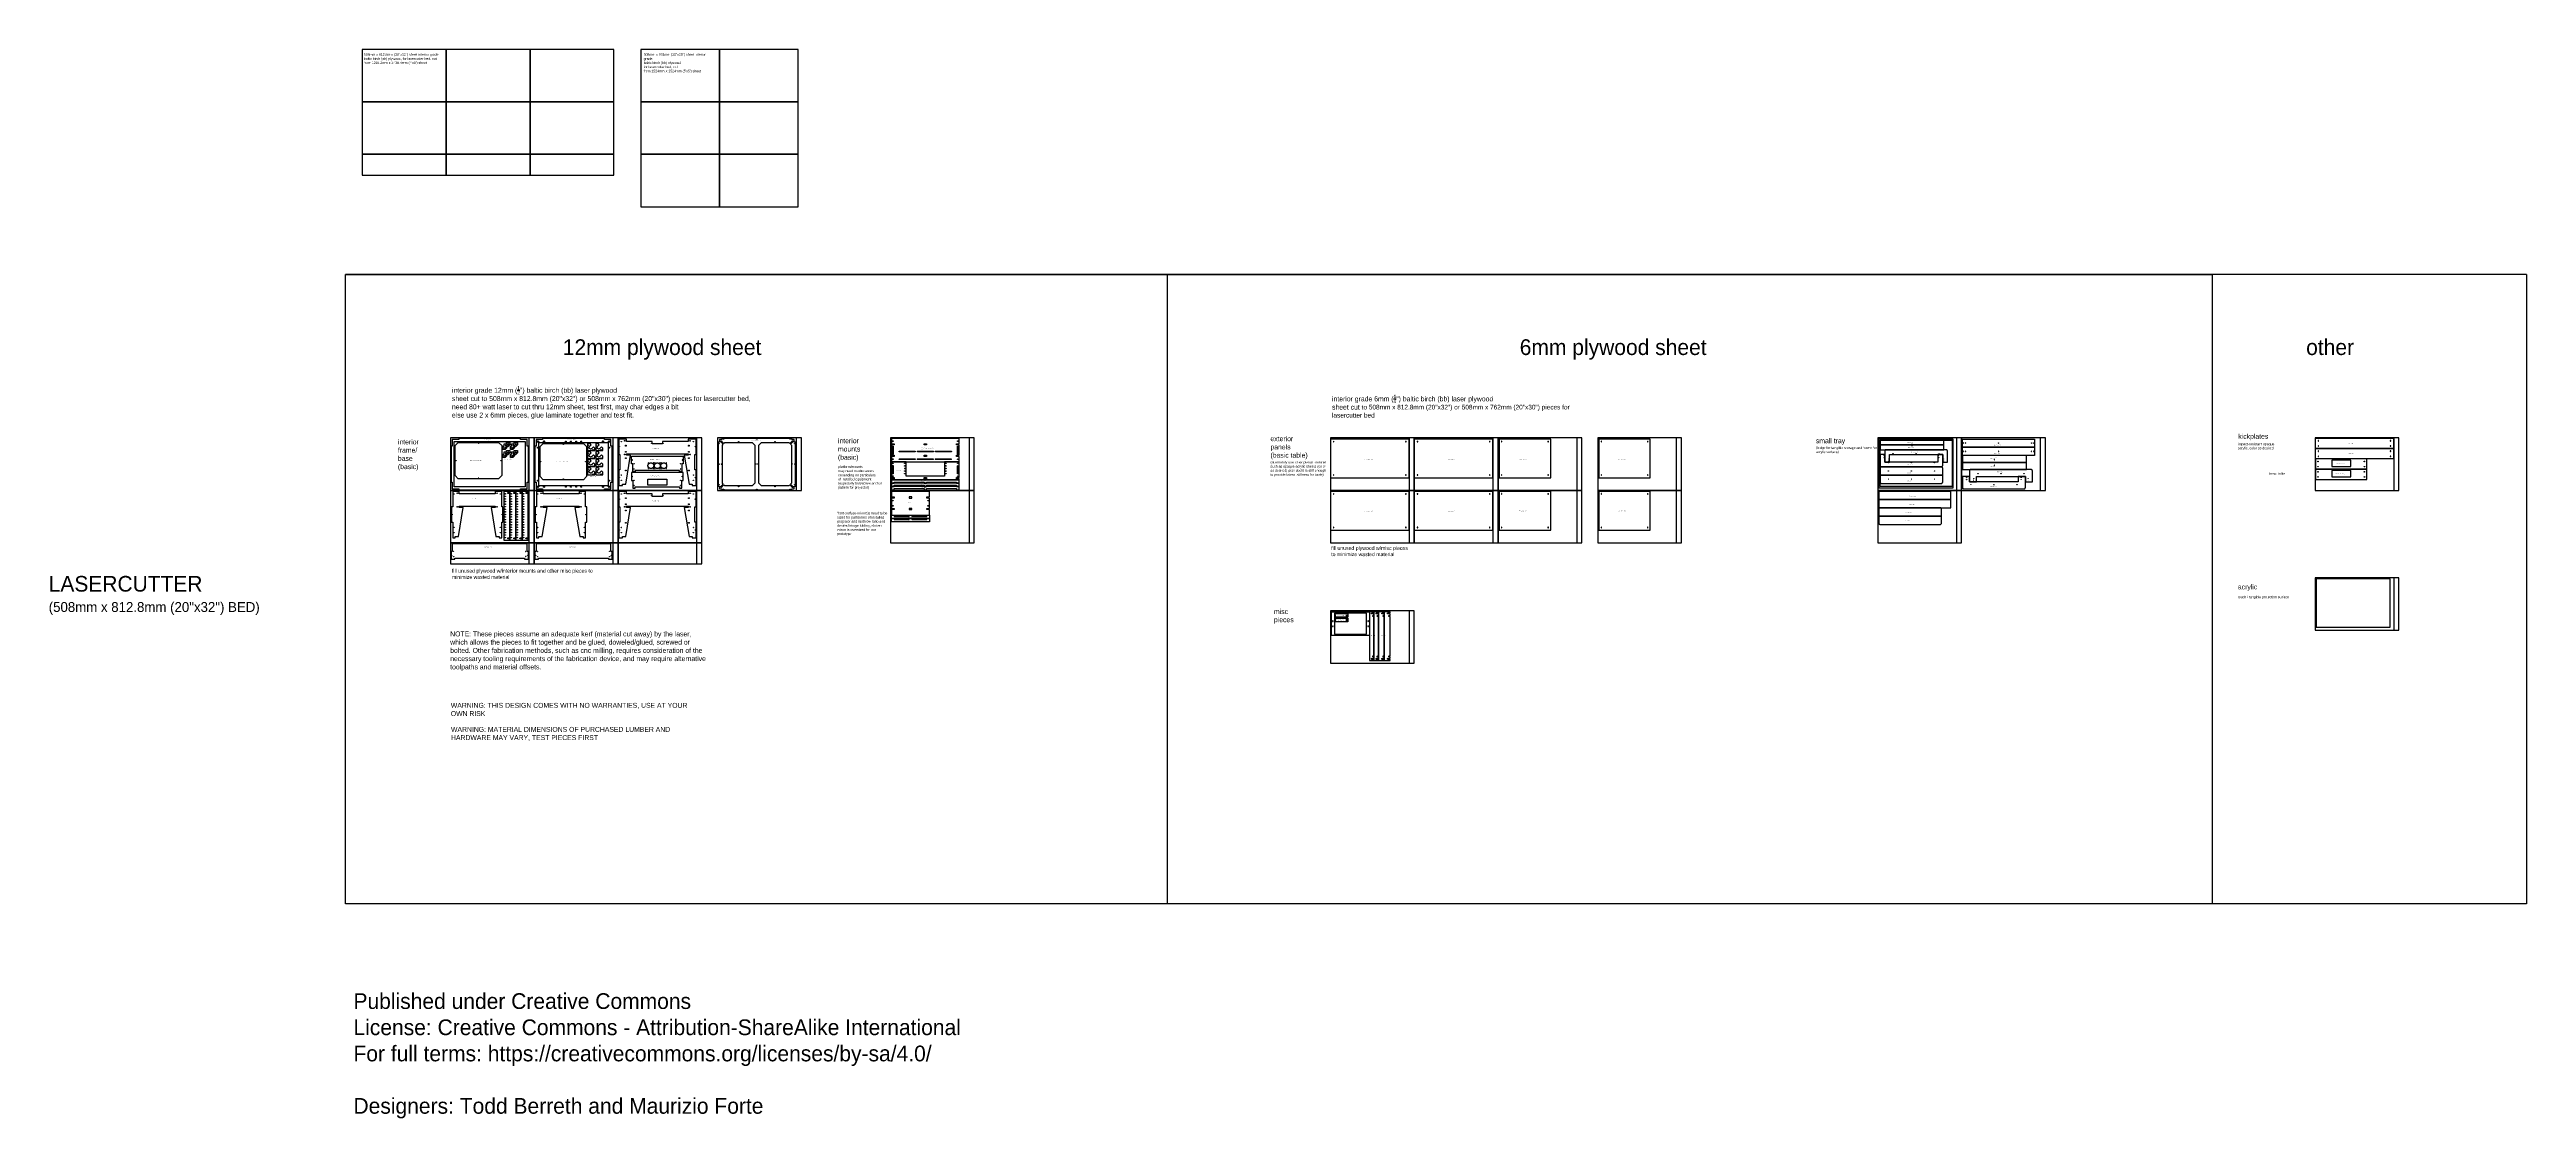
# Model space of a CAD drawing. Header units: millimetres. Extents: x -3535 to 20483, y -3090 to 7277.
import ezdxf

# ---------------------------------------------------------------- set-up
doc = ezdxf.new("R2010")
doc.units = ezdxf.units.MM
doc.header["$MEASUREMENT"] = 0
doc.layers.add('T_ANNO', color=6, linetype='Continuous', plot=False)
doc.layers.add('T_PART_NAME_NOPRINT', color=7, linetype='Continuous', plot=False)
for name, color, linetype in [('T_CUT_HOLE_10MM', 4, 'Continuous'), ('T_CUT_HOLE_3MM', 1, 'Continuous'), ('T_CUT_HOLE_5MM', 2, 'Continuous'), ('T_CUT_HOLE_6MM', 5, 'Continuous'), ('T_CUT_HOLE_8MM', 3, 'Continuous'), ('T_CUT_THRU', 7, 'Continuous')]:
    doc.layers.add(name, color=color, linetype=linetype)

msp = doc.modelspace()

# ---------------------------------------------------------------- linework, layer by layer
for points in [[(850, 3145), (820, 3115), (428, 3115), (398, 3145), (398, 3436), (428, 3466), (820, 3466), (850, 3436)], [(1673, 3135), (1643, 3105), (1251, 3105), (1221, 3135), (1221, 3426), (1251, 3456), (1643, 3456), (1673, 3426)], [(18444, 2143), (18444, 1675), (19162, 1675), (19162, 2143)]]:
    msp.add_lwpolyline(points, close=True)
at = {"layer": 'T_ANNO'}
for p, q in [((-666, 5095), (17435, 5095)), ((-666, -1007), (-666, 5095)), ((20483, 5095), (-666, 5095)), ((7304, 5095), (7304, -1007)), ((17435, 5095), (17435, -1007)), ((20483, 5095), (20483, -1007)), ((20483, -1007), (-666, -1007))]:
    msp.add_line(p, q, dxfattribs=at)
at = {"layer": 'T_ANNO', "color": 5}
for p, q in [((1114, 3510), (1114, 3002)), ((1927, 3510), (1927, 3002)), ((2740, 3510), (2740, 3002)), ((3705, 3510), (3705, 3002)), ((5381, 3510), (5381, 3002)), ((9648, 3510), (9648, 3002)), ((10461, 3510), (10461, 3002)), ((11274, 3510), (11274, 3002)), ((12239, 3510), (12239, 3002)), ((14955, 3510), (14955, 3002)), ((15768, 3510), (15768, 3002)), ((19196, 3510), (19196, 3002)), ((1114, 3002), (1114, 2494)), ((1927, 3002), (1927, 2494)), ((2740, 3002), (2740, 2494)), ((5381, 3002), (5381, 2494)), ((9648, 3002), (9648, 2494)), ((10461, 3002), (10461, 2494)), ((11274, 3002), (11274, 2494)), ((12239, 3002), (12239, 2494)), ((14955, 3002), (14955, 2494)), ((1114, 2494), (1114, 2291)), ((1927, 2494), (1927, 2291)), ((2740, 2494), (2740, 2291)), ((19196, 2153), (19196, 1645)), ((9648, 1834), (9648, 1326))]:
    msp.add_line(p, q, dxfattribs=at)
at = {"layer": 'T_ANNO'}
for points in [[(-502, 7277), (-502, 6769), (311, 6769), (311, 7277)], [(311, 7277), (311, 6769), (1124, 6769), (1124, 7277)], [(1124, 7277), (1124, 6769), (1937, 6769), (1937, 7277)], [(2962, 6769), (2962, 7277), (2200, 7277), (2200, 6769)], [(3724, 6769), (3724, 7277), (2962, 7277), (2962, 6769)], [(-502, 6769), (-502, 6261), (311, 6261), (311, 6769)], [(311, 6769), (311, 6261), (1124, 6261), (1124, 6769)], [(1124, 6769), (1124, 6261), (1937, 6261), (1937, 6769)], [(2962, 6261), (2962, 6769), (2200, 6769), (2200, 6261)], [(3724, 6261), (3724, 6769), (2962, 6769), (2962, 6261)], [(-502, 6058), (311, 6058), (311, 6261), (-502, 6261)], [(311, 6058), (1124, 6058), (1124, 6261), (311, 6261)], [(1124, 6058), (1937, 6058), (1937, 6261), (1124, 6261)], [(2962, 5753), (2962, 6261), (2200, 6261), (2200, 5753)], [(3724, 5753), (3724, 6261), (2962, 6261), (2962, 5753)], [(352, 3002), (1165, 3002), (1165, 3510), (352, 3510)], [(352, 3002), (1165, 3002), (1165, 3510), (352, 3510)], [(1165, 3002), (1978, 3002), (1978, 3510), (1165, 3510)], [(1165, 3002), (1978, 3002), (1978, 3510), (1165, 3510)], [(1978, 3002), (2790, 3002), (2790, 3510), (1978, 3510)], [(1978, 3002), (2790, 3002), (2790, 3510), (1978, 3510)], [(2943, 3002), (3756, 3002), (3756, 3510), (2943, 3510)], [(2943, 3002), (3756, 3002), (3756, 3510), (2943, 3510)], [(4619, 3002), (5432, 3002), (5432, 3510), (4619, 3510)], [(4619, 3002), (5432, 3002), (5432, 3510), (4619, 3510)], [(8886, 3002), (9699, 3002), (9699, 3510), (8886, 3510)], [(8886, 3002), (9699, 3002), (9699, 3510), (8886, 3510)], [(9699, 3002), (10512, 3002), (10512, 3510), (9699, 3510)], [(9699, 3002), (10512, 3002), (10512, 3510), (9699, 3510)], [(10512, 3002), (11325, 3002), (11325, 3510), (10512, 3510)], [(10512, 3002), (11325, 3002), (11325, 3510), (10512, 3510)], [(11477, 3002), (12290, 3002), (12290, 3510), (11477, 3510)], [(11477, 3002), (12290, 3002), (12290, 3510), (11477, 3510)], [(14193, 3002), (15006, 3002), (15006, 3510), (14193, 3510)], [(15006, 3002), (15818, 3002), (15818, 3510), (15006, 3510)], [(18434, 3002), (19247, 3002), (19247, 3510), (18434, 3510)], [(352, 2494), (1165, 2494), (1165, 3002), (352, 3002)], [(352, 2494), (1165, 2494), (1165, 3002), (352, 3002)], [(1165, 2494), (1978, 2494), (1978, 3002), (1165, 3002)], [(1165, 2494), (1978, 2494), (1978, 3002), (1165, 3002)], [(1978, 2494), (2790, 2494), (2790, 3002), (1978, 3002)], [(1978, 2494), (2790, 2494), (2790, 3002), (1978, 3002)], [(4619, 2494), (5432, 2494), (5432, 3002), (4619, 3002)], [(4619, 2494), (5432, 2494), (5432, 3002), (4619, 3002)], [(8886, 2494), (9699, 2494), (9699, 3002), (8886, 3002)], [(8886, 2494), (9699, 2494), (9699, 3002), (8886, 3002)], [(9699, 2494), (10512, 2494), (10512, 3002), (9699, 3002)], [(9699, 2494), (10512, 2494), (10512, 3002), (9699, 3002)], [(10512, 2494), (11325, 2494), (11325, 3002), (10512, 3002)], [(10512, 2494), (11325, 2494), (11325, 3002), (10512, 3002)], [(11477, 2494), (12290, 2494), (12290, 3002), (11477, 3002)], [(11477, 2494), (12290, 2494), (12290, 3002), (11477, 3002)], [(14193, 2494), (15006, 2494), (15006, 3002), (14193, 3002)], [(352, 2291), (1165, 2291), (1165, 2494), (352, 2494)], [(1165, 2291), (1978, 2291), (1978, 2494), (1165, 2494)], [(1165, 2291), (1978, 2291), (1978, 2494), (1165, 2494)], [(1978, 2291), (2790, 2291), (2790, 2494), (1978, 2494)], [(1978, 2291), (2790, 2291), (2790, 2494), (1978, 2494)], [(18434, 1645), (19247, 1645), (19247, 2153), (18434, 2153)], [(8886, 1326), (9699, 1326), (9699, 1834), (8886, 1834)], [(8886, 1326), (9699, 1326), (9699, 1834), (8886, 1834)]]:
    msp.add_lwpolyline(points, close=True, dxfattribs=at)
at = {"layer": 'T_CUT_HOLE_10MM'}
for points in [[(886, 3409), (884, 3409), (883, 3409), (882, 3410), (881, 3411), (880, 3411), (880, 3413), (879, 3414), (879, 3415), (880, 3416), (880, 3417), (881, 3418), (882, 3419), (884, 3419), (885, 3419), (886, 3419), (887, 3418), (888, 3417), (889, 3416), (889, 3415), (889, 3414), (889, 3413), (889, 3411), (888, 3411), (887, 3410)], [(911, 3449), (913, 3449), (914, 3449), (915, 3448), (916, 3447), (916, 3446), (917, 3445), (917, 3444), (917, 3443), (916, 3441), (915, 3441), (914, 3440), (913, 3439), (912, 3439), (911, 3439), (910, 3440), (909, 3441), (908, 3441), (907, 3443), (907, 3444), (907, 3445), (907, 3446), (908, 3447), (909, 3448), (910, 3449)], [(911, 3372), (913, 3372), (914, 3371), (915, 3371), (916, 3370), (916, 3369), (917, 3368), (917, 3366), (917, 3365), (916, 3364), (915, 3363), (914, 3362), (913, 3362), (912, 3362), (911, 3362), (910, 3362), (909, 3363), (908, 3364), (907, 3365), (907, 3366), (907, 3368), (907, 3369), (908, 3370), (909, 3371), (910, 3371)], [(960, 3409), (959, 3409), (957, 3409), (956, 3410), (955, 3411), (954, 3411), (954, 3413), (954, 3414), (954, 3415), (954, 3416), (955, 3417), (956, 3418), (957, 3419), (958, 3419), (959, 3419), (961, 3419), (962, 3418), (963, 3417), (963, 3416), (964, 3415), (964, 3414), (963, 3413), (963, 3411), (962, 3411), (961, 3410)], [(986, 3449), (987, 3449), (988, 3449), (989, 3448), (990, 3447), (991, 3446), (991, 3445), (991, 3444), (991, 3443), (991, 3441), (990, 3441), (989, 3440), (988, 3439), (986, 3439), (985, 3439), (984, 3440), (983, 3441), (982, 3441), (982, 3443), (981, 3444), (981, 3445), (982, 3446), (982, 3447), (983, 3448), (984, 3449)], [(986, 3372), (987, 3372), (988, 3371), (989, 3371), (990, 3370), (991, 3369), (991, 3368), (991, 3366), (991, 3365), (991, 3364), (990, 3363), (989, 3362), (988, 3362), (986, 3362), (985, 3362), (984, 3362), (983, 3363), (982, 3364), (982, 3365), (981, 3366), (981, 3368), (982, 3369), (982, 3370), (983, 3371), (984, 3371)], [(1196, 3417), (1196, 3418), (1197, 3419), (1198, 3420), (1199, 3421), (1200, 3421), (1201, 3421), (1202, 3421), (1203, 3420), (1204, 3420), (1205, 3419), (1206, 3417), (1206, 3416), (1206, 3415), (1205, 3414), (1204, 3413), (1203, 3412), (1202, 3411), (1201, 3411), (1200, 3411), (1199, 3412), (1198, 3412), (1197, 3413), (1196, 3414), (1196, 3416)], [(1257, 3473), (1256, 3474), (1256, 3476), (1256, 3477), (1256, 3478), (1257, 3479), (1258, 3480), (1259, 3481), (1260, 3481), (1261, 3481), (1262, 3481), (1263, 3480), (1264, 3480), (1265, 3479), (1266, 3477), (1266, 3476), (1266, 3475), (1265, 3474), (1264, 3473), (1263, 3472), (1262, 3471), (1261, 3471), (1260, 3471), (1259, 3472), (1258, 3472)], [(1830, 3471), (1829, 3472), (1828, 3472), (1827, 3473), (1826, 3474), (1826, 3476), (1826, 3477), (1826, 3478), (1827, 3479), (1828, 3480), (1829, 3481), (1830, 3481), (1831, 3481), (1832, 3481), (1833, 3480), (1834, 3480), (1835, 3479), (1836, 3477), (1836, 3476), (1836, 3475), (1835, 3474), (1834, 3473), (1833, 3472), (1832, 3471), (1831, 3471)], [(1891, 3421), (1892, 3421), (1893, 3420), (1894, 3420), (1895, 3419), (1896, 3417), (1896, 3416), (1896, 3415), (1895, 3414), (1894, 3413), (1893, 3412), (1892, 3411), (1891, 3411), (1890, 3411), (1889, 3412), (1888, 3412), (1887, 3413), (1886, 3414), (1886, 3416), (1886, 3417), (1886, 3418), (1887, 3419), (1888, 3420), (1889, 3421), (1890, 3421)], [(886, 3332), (884, 3332), (883, 3332), (882, 3332), (881, 3333), (880, 3334), (880, 3335), (879, 3336), (879, 3338), (880, 3339), (880, 3340), (881, 3341), (882, 3341), (884, 3342), (885, 3342), (886, 3341), (887, 3341), (888, 3340), (889, 3339), (889, 3338), (889, 3336), (889, 3335), (889, 3334), (888, 3333), (887, 3332)], [(960, 3332), (959, 3332), (957, 3332), (956, 3332), (955, 3333), (954, 3334), (954, 3335), (954, 3336), (954, 3338), (954, 3339), (955, 3340), (956, 3341), (957, 3341), (958, 3342), (959, 3342), (961, 3341), (962, 3341), (963, 3340), (963, 3339), (964, 3338), (964, 3336), (963, 3335), (963, 3334), (962, 3333), (961, 3332)], [(1197, 3093), (1196, 3094), (1196, 3096), (1196, 3097), (1196, 3098), (1197, 3099), (1198, 3100), (1199, 3101), (1200, 3101), (1201, 3101), (1202, 3101), (1203, 3100), (1204, 3100), (1205, 3099), (1206, 3097), (1206, 3096), (1206, 3095), (1205, 3094), (1204, 3093), (1203, 3092), (1202, 3091), (1201, 3091), (1200, 3091), (1199, 3092), (1198, 3092)], [(1259, 3032), (1258, 3032), (1257, 3033), (1256, 3034), (1256, 3036), (1256, 3037), (1256, 3038), (1257, 3039), (1258, 3040), (1259, 3041), (1260, 3041), (1261, 3041), (1262, 3041), (1263, 3040), (1264, 3040), (1265, 3039), (1266, 3037), (1266, 3036), (1266, 3035), (1265, 3034), (1264, 3033), (1263, 3032), (1262, 3031), (1261, 3031), (1260, 3031)], [(1826, 3038), (1827, 3039), (1828, 3040), (1829, 3041), (1830, 3041), (1831, 3041), (1832, 3041), (1833, 3040), (1834, 3040), (1835, 3039), (1836, 3037), (1836, 3036), (1836, 3035), (1835, 3034), (1834, 3033), (1833, 3032), (1832, 3031), (1831, 3031), (1830, 3031), (1829, 3032), (1828, 3032), (1827, 3033), (1826, 3034), (1826, 3036), (1826, 3037)], [(1891, 3101), (1892, 3101), (1893, 3100), (1894, 3100), (1895, 3099), (1896, 3097), (1896, 3096), (1896, 3095), (1895, 3094), (1894, 3093), (1893, 3092), (1892, 3091), (1891, 3091), (1890, 3091), (1889, 3092), (1888, 3092), (1887, 3093), (1886, 3094), (1886, 3096), (1886, 3097), (1886, 3098), (1887, 3099), (1888, 3100), (1889, 3101), (1890, 3101)]]:
    msp.add_lwpolyline(points, close=True, dxfattribs=at)
at = {"layer": 'T_CUT_HOLE_3MM'}
for points in [[(623, 3458), (622, 3458), (622, 3458), (623, 3459), (623, 3459), (623, 3459), (623, 3460), (624, 3460), (624, 3460), (624, 3460), (625, 3459), (625, 3459), (625, 3459), (625, 3458), (625, 3458), (625, 3458), (625, 3457), (625, 3457), (625, 3457), (624, 3457), (624, 3457), (624, 3457), (623, 3457), (623, 3457), (623, 3457)], [(1445, 3448), (1445, 3448), (1445, 3448), (1445, 3449), (1446, 3449), (1446, 3449), (1446, 3450), (1447, 3450), (1447, 3450), (1447, 3450), (1448, 3449), (1448, 3449), (1448, 3449), (1448, 3448), (1448, 3448), (1448, 3448), (1448, 3447), (1448, 3447), (1447, 3447), (1447, 3447), (1447, 3447), (1446, 3447), (1446, 3447), (1446, 3447), (1445, 3447)], [(2010, 3474), (2010, 3474), (2009, 3474), (2009, 3474), (2009, 3474), (2008, 3474), (2008, 3474), (2008, 3474), (2007, 3474), (2007, 3475), (2007, 3475), (2007, 3475), (2007, 3476), (2007, 3476), (2008, 3476), (2008, 3477), (2008, 3477), (2009, 3477), (2009, 3477), (2009, 3476), (2010, 3476), (2010, 3476), (2010, 3476), (2010, 3475), (2010, 3475)], [(2301, 3458), (2301, 3459), (2301, 3459), (2302, 3459), (2302, 3460), (2302, 3460), (2303, 3460), (2303, 3460), (2303, 3459), (2304, 3459), (2304, 3459), (2304, 3459), (2304, 3458), (2304, 3458), (2304, 3457), (2304, 3457), (2303, 3457), (2303, 3457), (2303, 3457), (2302, 3457), (2302, 3457), (2302, 3457), (2301, 3457), (2301, 3458), (2301, 3458)], [(2415, 3460), (2415, 3460), (2415, 3459), (2416, 3459), (2416, 3459), (2416, 3459), (2416, 3458), (2416, 3458), (2416, 3457), (2416, 3457), (2415, 3457), (2415, 3457), (2415, 3457), (2414, 3457), (2414, 3457), (2414, 3457), (2413, 3457), (2413, 3458), (2413, 3458), (2413, 3458), (2413, 3459), (2413, 3459), (2414, 3459), (2414, 3460), (2414, 3460)], [(2707, 3476), (2708, 3476), (2708, 3477), (2708, 3477), (2709, 3477), (2709, 3477), (2709, 3476), (2710, 3476), (2710, 3476), (2710, 3476), (2710, 3475), (2710, 3475), (2710, 3474), (2710, 3474), (2709, 3474), (2709, 3474), (2709, 3474), (2708, 3474), (2708, 3474), (2708, 3474), (2707, 3474), (2707, 3475), (2707, 3475), (2707, 3475), (2707, 3476)], [(3149, 3475), (3150, 3475), (3150, 3475), (3150, 3474), (3150, 3474), (3150, 3473), (3149, 3473), (3149, 3473), (3149, 3473), (3148, 3473), (3148, 3473), (3148, 3473), (3147, 3473), (3147, 3473), (3147, 3474), (3147, 3474), (3147, 3474), (3147, 3475), (3147, 3475), (3147, 3475), (3148, 3476), (3148, 3476), (3148, 3476), (3149, 3476), (3149, 3475)], [(3499, 3476), (3499, 3476), (3500, 3476), (3500, 3475), (3500, 3475), (3501, 3475), (3501, 3475), (3501, 3474), (3501, 3474), (3501, 3473), (3500, 3473), (3500, 3473), (3500, 3473), (3499, 3473), (3499, 3473), (3499, 3473), (3498, 3473), (3498, 3473), (3498, 3474), (3498, 3474), (3498, 3474), (3498, 3475), (3498, 3475), (3498, 3475), (3499, 3476)], [(14524, 3447), (14525, 3447), (14525, 3447), (14525, 3447), (14525, 3448), (14525, 3448), (14525, 3449), (14525, 3449), (14525, 3449), (14525, 3449), (14524, 3450), (14524, 3450), (14523, 3450), (14523, 3450), (14523, 3449), (14523, 3449), (14522, 3449), (14522, 3448), (14522, 3448), (14522, 3448), (14523, 3447), (14523, 3447), (14523, 3447), (14523, 3447), (14524, 3447)], [(14523, 3438), (14523, 3437), (14523, 3437), (14522, 3437), (14522, 3437), (14522, 3436), (14522, 3436), (14522, 3435), (14523, 3435), (14523, 3435), (14523, 3435), (14524, 3435), (14524, 3435), (14524, 3435), (14525, 3435), (14525, 3435), (14525, 3436), (14525, 3436), (14525, 3436), (14525, 3437), (14525, 3437), (14525, 3437), (14524, 3438), (14524, 3438), (14524, 3438)], [(15027, 3461), (15027, 3461), (15026, 3461), (15026, 3462), (15026, 3462), (15025, 3462), (15025, 3462), (15025, 3461), (15024, 3461), (15024, 3461), (15024, 3460), (15024, 3460), (15024, 3460), (15024, 3459), (15025, 3459), (15025, 3459), (15025, 3459), (15026, 3459), (15026, 3459), (15026, 3459), (15027, 3459), (15027, 3459), (15027, 3460), (15027, 3460), (15027, 3461)], [(15026, 3379), (15026, 3379), (15027, 3379), (15027, 3379), (15027, 3380), (15027, 3380), (15027, 3381), (15027, 3381), (15027, 3381), (15026, 3381), (15026, 3382), (15026, 3382), (15025, 3382), (15025, 3382), (15025, 3381), (15024, 3381), (15024, 3381), (15024, 3380), (15024, 3380), (15024, 3380), (15024, 3379), (15025, 3379), (15025, 3379), (15025, 3379), (15026, 3379)], [(15047, 3461), (15047, 3461), (15046, 3461), (15046, 3462), (15046, 3462), (15045, 3462), (15045, 3462), (15045, 3461), (15044, 3461), (15044, 3461), (15044, 3460), (15044, 3460), (15044, 3460), (15044, 3459), (15045, 3459), (15045, 3459), (15045, 3459), (15046, 3459), (15046, 3459), (15046, 3459), (15047, 3459), (15047, 3459), (15047, 3460), (15047, 3460), (15047, 3461)], [(15046, 3379), (15046, 3379), (15047, 3379), (15047, 3379), (15047, 3380), (15047, 3380), (15047, 3381), (15047, 3381), (15047, 3381), (15046, 3381), (15046, 3382), (15046, 3382), (15045, 3382), (15045, 3382), (15045, 3381), (15044, 3381), (15044, 3381), (15044, 3380), (15044, 3380), (15044, 3380), (15044, 3379), (15045, 3379), (15045, 3379), (15045, 3379), (15046, 3379)], [(15366, 3461), (15366, 3461), (15365, 3461), (15365, 3462), (15365, 3462), (15364, 3462), (15364, 3462), (15364, 3461), (15363, 3461), (15363, 3461), (15363, 3460), (15363, 3460), (15363, 3460), (15363, 3459), (15364, 3459), (15364, 3459), (15364, 3459), (15365, 3459), (15365, 3459), (15365, 3459), (15366, 3459), (15366, 3459), (15366, 3460), (15366, 3460), (15366, 3461)], [(15365, 3379), (15365, 3379), (15366, 3379), (15366, 3379), (15366, 3380), (15366, 3380), (15366, 3381), (15366, 3381), (15366, 3381), (15365, 3381), (15365, 3382), (15365, 3382), (15364, 3382), (15364, 3382), (15364, 3381), (15363, 3381), (15363, 3381), (15363, 3380), (15363, 3380), (15363, 3380), (15363, 3379), (15364, 3379), (15364, 3379), (15364, 3379), (15365, 3379)], [(15685, 3461), (15685, 3461), (15684, 3461), (15684, 3462), (15684, 3462), (15683, 3462), (15683, 3462), (15683, 3461), (15682, 3461), (15682, 3461), (15682, 3460), (15682, 3460), (15682, 3460), (15682, 3459), (15683, 3459), (15683, 3459), (15683, 3459), (15684, 3459), (15684, 3459), (15684, 3459), (15685, 3459), (15685, 3459), (15685, 3460), (15685, 3460), (15685, 3461)], [(15684, 3379), (15684, 3379), (15685, 3379), (15685, 3379), (15685, 3380), (15685, 3380), (15685, 3381), (15685, 3381), (15685, 3381), (15684, 3381), (15684, 3382), (15684, 3382), (15683, 3382), (15683, 3382), (15683, 3381), (15682, 3381), (15682, 3381), (15682, 3380), (15682, 3380), (15682, 3380), (15682, 3379), (15683, 3379), (15683, 3379), (15683, 3379), (15684, 3379)], [(15705, 3461), (15705, 3461), (15704, 3461), (15704, 3462), (15704, 3462), (15703, 3462), (15703, 3462), (15703, 3461), (15702, 3461), (15702, 3461), (15702, 3460), (15702, 3460), (15702, 3460), (15702, 3459), (15703, 3459), (15703, 3459), (15703, 3459), (15704, 3459), (15704, 3459), (15704, 3459), (15705, 3459), (15705, 3459), (15705, 3460), (15705, 3460), (15705, 3461)], [(15704, 3379), (15704, 3379), (15705, 3379), (15705, 3379), (15705, 3380), (15705, 3380), (15705, 3381), (15705, 3381), (15705, 3381), (15704, 3381), (15704, 3382), (15704, 3382), (15703, 3382), (15703, 3382), (15703, 3381), (15702, 3381), (15702, 3381), (15702, 3380), (15702, 3380), (15702, 3380), (15702, 3379), (15703, 3379), (15703, 3379), (15703, 3379), (15704, 3379)], [(405, 3290), (404, 3291), (404, 3291), (405, 3291), (405, 3292), (405, 3292), (405, 3292), (406, 3292), (406, 3292), (406, 3292), (407, 3292), (407, 3292), (407, 3291), (407, 3291), (407, 3291), (407, 3290), (407, 3290), (407, 3290), (407, 3289), (406, 3289), (406, 3289), (406, 3289), (405, 3289), (405, 3290), (405, 3290)], [(623, 3123), (622, 3123), (622, 3123), (623, 3124), (623, 3124), (623, 3124), (623, 3125), (624, 3125), (624, 3125), (624, 3125), (625, 3124), (625, 3124), (625, 3124), (625, 3123), (625, 3123), (625, 3123), (625, 3122), (625, 3122), (625, 3122), (624, 3122), (624, 3122), (624, 3122), (623, 3122), (623, 3122), (623, 3122)], [(841, 3290), (840, 3291), (840, 3291), (841, 3291), (841, 3292), (841, 3292), (841, 3292), (842, 3292), (842, 3292), (842, 3292), (843, 3292), (843, 3292), (843, 3291), (843, 3291), (843, 3291), (843, 3290), (843, 3290), (843, 3290), (843, 3289), (842, 3289), (842, 3289), (842, 3289), (841, 3289), (841, 3290), (841, 3290)], [(1227, 3280), (1227, 3281), (1227, 3281), (1227, 3281), (1228, 3282), (1228, 3282), (1228, 3282), (1229, 3282), (1229, 3282), (1229, 3282), (1230, 3282), (1230, 3282), (1230, 3281), (1230, 3281), (1230, 3281), (1230, 3280), (1230, 3280), (1230, 3280), (1229, 3279), (1229, 3279), (1229, 3279), (1228, 3279), (1228, 3279), (1228, 3280), (1227, 3280)], [(1663, 3280), (1663, 3281), (1663, 3281), (1663, 3281), (1664, 3282), (1664, 3282), (1664, 3282), (1665, 3282), (1665, 3282), (1665, 3282), (1666, 3282), (1666, 3282), (1666, 3281), (1666, 3281), (1666, 3281), (1666, 3280), (1666, 3280), (1666, 3280), (1665, 3279), (1665, 3279), (1665, 3279), (1664, 3279), (1664, 3279), (1664, 3280), (1663, 3280)], [(2007, 3149), (2007, 3150), (2007, 3150), (2007, 3150), (2007, 3151), (2007, 3151), (2008, 3151), (2008, 3152), (2008, 3152), (2009, 3152), (2009, 3152), (2009, 3151), (2010, 3151), (2010, 3151), (2010, 3151), (2010, 3150), (2010, 3150), (2010, 3149), (2010, 3149), (2009, 3149), (2009, 3149), (2009, 3149), (2008, 3149), (2008, 3149), (2008, 3149)], [(2133, 3258), (2133, 3258), (2134, 3258), (2134, 3258), (2134, 3258), (2135, 3258), (2135, 3259), (2135, 3259), (2135, 3259), (2135, 3260), (2135, 3260), (2134, 3260), (2134, 3261), (2134, 3261), (2133, 3261), (2133, 3261), (2133, 3260), (2132, 3260), (2132, 3260), (2132, 3260), (2132, 3259), (2132, 3259), (2132, 3258), (2132, 3258), (2133, 3258)], [(2133, 3208), (2133, 3208), (2134, 3208), (2134, 3208), (2134, 3208), (2135, 3208), (2135, 3209), (2135, 3209), (2135, 3209), (2135, 3210), (2135, 3210), (2134, 3210), (2134, 3211), (2134, 3211), (2133, 3211), (2133, 3211), (2133, 3210), (2132, 3210), (2132, 3210), (2132, 3210), (2132, 3209), (2132, 3209), (2132, 3208), (2132, 3208), (2133, 3208)], [(2583, 3258), (2583, 3258), (2584, 3258), (2584, 3258), (2584, 3258), (2585, 3258), (2585, 3259), (2585, 3259), (2585, 3259), (2585, 3260), (2585, 3260), (2584, 3260), (2584, 3261), (2584, 3261), (2583, 3261), (2583, 3261), (2583, 3260), (2582, 3260), (2582, 3260), (2582, 3260), (2582, 3259), (2582, 3259), (2582, 3258), (2582, 3258), (2583, 3258)], [(2583, 3208), (2583, 3208), (2584, 3208), (2584, 3208), (2584, 3208), (2585, 3208), (2585, 3209), (2585, 3209), (2585, 3209), (2585, 3210), (2585, 3210), (2584, 3210), (2584, 3211), (2584, 3211), (2583, 3211), (2583, 3211), (2583, 3210), (2582, 3210), (2582, 3210), (2582, 3210), (2582, 3209), (2582, 3209), (2582, 3208), (2582, 3208), (2583, 3208)], [(2707, 3151), (2707, 3151), (2708, 3151), (2708, 3152), (2708, 3152), (2709, 3152), (2709, 3152), (2709, 3151), (2710, 3151), (2710, 3151), (2710, 3151), (2710, 3150), (2710, 3150), (2710, 3149), (2710, 3149), (2709, 3149), (2709, 3149), (2709, 3149), (2708, 3149), (2708, 3149), (2708, 3149), (2707, 3149), (2707, 3150), (2707, 3150), (2707, 3150)], [(2980, 3255), (2980, 3255), (2980, 3255), (2980, 3255), (2979, 3256), (2979, 3256), (2979, 3256), (2979, 3257), (2980, 3257), (2980, 3257), (2980, 3258), (2980, 3258), (2981, 3258), (2981, 3258), (2982, 3257), (2982, 3257), (2982, 3257), (2982, 3257), (2982, 3256), (2982, 3256), (2982, 3255), (2982, 3255), (2982, 3255), (2981, 3255), (2981, 3255)], [(3317, 3256), (3317, 3255), (3317, 3255), (3317, 3255), (3316, 3255), (3316, 3255), (3315, 3255), (3315, 3255), (3315, 3255), (3315, 3255), (3314, 3256), (3314, 3256), (3314, 3256), (3314, 3257), (3315, 3257), (3315, 3257), (3315, 3258), (3315, 3258), (3316, 3258), (3316, 3258), (3317, 3257), (3317, 3257), (3317, 3257), (3317, 3257), (3317, 3256)], [(3331, 3258), (3331, 3258), (3332, 3258), (3332, 3258), (3333, 3257), (3333, 3257), (3333, 3257), (3333, 3257), (3333, 3256), (3333, 3256), (3333, 3255), (3333, 3255), (3333, 3255), (3332, 3255), (3332, 3255), (3331, 3255), (3331, 3255), (3331, 3255), (3331, 3255), (3330, 3256), (3330, 3256), (3330, 3256), (3330, 3257), (3331, 3257), (3331, 3257)], [(3665, 3256), (3665, 3256), (3665, 3256), (3665, 3257), (3666, 3257), (3666, 3257), (3666, 3258), (3666, 3258), (3667, 3258), (3667, 3258), (3668, 3257), (3668, 3257), (3668, 3257), (3668, 3257), (3668, 3256), (3668, 3256), (3668, 3255), (3668, 3255), (3668, 3255), (3667, 3255), (3667, 3255), (3666, 3255), (3666, 3255), (3666, 3255), (3666, 3255)], [(14253, 3341), (14254, 3341), (14254, 3341), (14254, 3342), (14255, 3342), (14255, 3342), (14255, 3342), (14256, 3341), (14256, 3341), (14256, 3341), (14256, 3340), (14256, 3340), (14256, 3340), (14256, 3339), (14256, 3339), (14255, 3339), (14255, 3339), (14255, 3339), (14254, 3339), (14254, 3339), (14254, 3339), (14254, 3339), (14253, 3340), (14253, 3340), (14253, 3340)], [(14254, 3321), (14254, 3321), (14254, 3322), (14255, 3322), (14255, 3322), (14255, 3322), (14256, 3321), (14256, 3321), (14256, 3321), (14256, 3320), (14256, 3320), (14256, 3320), (14256, 3319), (14256, 3319), (14255, 3319), (14255, 3319), (14255, 3319), (14254, 3319), (14254, 3319), (14254, 3319), (14254, 3319), (14253, 3320), (14253, 3320), (14253, 3320), (14253, 3321)], [(14295, 3272), (14295, 3272), (14295, 3272), (14296, 3271), (14296, 3271), (14296, 3271), (14296, 3270), (14296, 3270), (14296, 3270), (14296, 3269), (14296, 3269), (14295, 3269), (14295, 3269), (14295, 3269), (14294, 3269), (14294, 3269), (14294, 3269), (14294, 3269), (14293, 3270), (14293, 3270), (14293, 3270), (14293, 3271), (14294, 3271), (14294, 3271), (14294, 3272)], [(14293, 3190), (14293, 3191), (14294, 3191), (14294, 3191), (14294, 3192), (14294, 3192), (14295, 3192), (14295, 3192), (14295, 3192), (14296, 3191), (14296, 3191), (14296, 3191), (14296, 3190), (14296, 3190), (14296, 3190), (14296, 3189), (14296, 3189), (14295, 3189), (14295, 3189), (14295, 3189), (14294, 3189), (14294, 3189), (14294, 3189), (14293, 3190), (14293, 3190)], [(14302, 3305), (14301, 3305), (14301, 3305), (14301, 3305), (14300, 3305), (14300, 3305), (14300, 3305), (14299, 3306), (14299, 3306), (14299, 3306), (14299, 3307), (14300, 3307), (14300, 3307), (14300, 3307), (14300, 3308), (14301, 3308), (14301, 3308), (14301, 3307), (14302, 3307), (14302, 3307), (14302, 3307), (14302, 3306), (14302, 3306), (14302, 3306), (14302, 3305)], [(14302, 3286), (14302, 3285), (14302, 3285), (14301, 3285), (14301, 3285), (14301, 3285), (14300, 3285), (14300, 3285), (14300, 3285), (14299, 3286), (14299, 3286), (14299, 3286), (14299, 3287), (14300, 3287), (14300, 3287), (14300, 3287), (14300, 3288), (14301, 3288), (14301, 3288), (14301, 3287), (14302, 3287), (14302, 3287), (14302, 3287), (14302, 3286), (14302, 3286)], [(14340, 3357), (14340, 3358), (14341, 3358), (14341, 3358), (14341, 3357), (14342, 3357), (14342, 3357), (14342, 3357), (14342, 3356), (14342, 3356), (14342, 3356), (14342, 3355), (14342, 3355), (14341, 3355), (14341, 3355), (14341, 3355), (14340, 3355), (14340, 3355), (14340, 3355), (14339, 3356), (14339, 3356), (14339, 3356), (14339, 3357), (14340, 3357), (14340, 3357)], [(14520, 3270), (14520, 3270), (14520, 3270), (14520, 3269), (14520, 3269), (14519, 3269), (14519, 3269), (14519, 3269), (14518, 3269), (14518, 3269), (14518, 3269), (14518, 3269), (14517, 3270), (14517, 3270), (14517, 3270), (14517, 3271), (14518, 3271), (14518, 3271), (14518, 3272), (14519, 3272), (14519, 3272), (14519, 3272), (14520, 3271), (14520, 3271), (14520, 3271)], [(14519, 3192), (14519, 3192), (14519, 3192), (14520, 3191), (14520, 3191), (14520, 3191), (14520, 3190), (14520, 3190), (14520, 3190), (14520, 3189), (14520, 3189), (14519, 3189), (14519, 3189), (14519, 3189), (14518, 3189), (14518, 3189), (14518, 3189), (14517, 3190), (14517, 3190), (14517, 3190), (14517, 3191), (14518, 3191), (14518, 3191), (14518, 3192), (14518, 3192)], [(14565, 3355), (14564, 3355), (14564, 3355), (14564, 3355), (14563, 3356), (14563, 3356), (14563, 3356), (14563, 3357), (14564, 3357), (14564, 3357), (14564, 3357), (14564, 3358), (14565, 3358), (14565, 3358), (14565, 3357), (14566, 3357), (14566, 3357), (14566, 3357), (14566, 3356), (14566, 3356), (14566, 3356), (14566, 3355), (14566, 3355), (14565, 3355), (14565, 3355)], [(14743, 3269), (14743, 3269), (14743, 3269), (14742, 3269), (14742, 3269), (14742, 3269), (14742, 3269), (14741, 3270), (14741, 3270), (14741, 3270), (14741, 3271), (14742, 3271), (14742, 3271), (14742, 3272), (14743, 3272), (14743, 3272), (14743, 3272), (14744, 3271), (14744, 3271), (14744, 3271), (14744, 3270), (14744, 3270), (14744, 3270), (14744, 3269), (14744, 3269)], [(14744, 3191), (14744, 3191), (14744, 3191), (14744, 3190), (14744, 3190), (14744, 3190), (14744, 3189), (14744, 3189), (14743, 3189), (14743, 3189), (14743, 3189), (14742, 3189), (14742, 3189), (14742, 3189), (14741, 3190), (14741, 3190), (14741, 3190), (14741, 3191), (14742, 3191), (14742, 3191), (14742, 3192), (14742, 3192), (14743, 3192), (14743, 3192), (14743, 3192)], [(14783, 3339), (14783, 3339), (14782, 3339), (14782, 3339), (14782, 3339), (14782, 3339), (14781, 3340), (14781, 3340), (14781, 3340), (14781, 3341), (14782, 3341), (14782, 3341), (14782, 3342), (14783, 3342), (14783, 3342), (14783, 3342), (14784, 3341), (14784, 3341), (14784, 3341), (14784, 3340), (14784, 3340), (14784, 3340), (14784, 3339), (14784, 3339), (14783, 3339)], [(14782, 3321), (14782, 3322), (14783, 3322), (14783, 3322), (14783, 3322), (14784, 3321), (14784, 3321), (14784, 3321), (14784, 3320), (14784, 3320), (14784, 3320), (14784, 3319), (14784, 3319), (14783, 3319), (14783, 3319), (14783, 3319), (14782, 3319), (14782, 3319), (14782, 3319), (14782, 3319), (14781, 3320), (14781, 3320), (14781, 3320), (14781, 3321), (14782, 3321)], [(14789, 3355), (14789, 3355), (14788, 3355), (14788, 3355), (14788, 3355), (14787, 3356), (14787, 3356), (14787, 3356), (14787, 3357), (14788, 3357), (14788, 3357), (14788, 3357), (14788, 3358), (14789, 3358), (14789, 3358), (14789, 3357), (14790, 3357), (14790, 3357), (14790, 3357), (14790, 3356), (14790, 3356), (14790, 3356), (14790, 3355), (14790, 3355), (14789, 3355)], [(14830, 3305), (14830, 3305), (14829, 3305), (14829, 3305), (14829, 3305), (14828, 3305), (14828, 3305), (14828, 3305), (14827, 3306), (14827, 3306), (14827, 3306), (14827, 3307), (14828, 3307), (14828, 3307), (14828, 3307), (14828, 3308), (14829, 3308), (14829, 3308), (14829, 3307), (14830, 3307), (14830, 3307), (14830, 3307), (14830, 3306), (14830, 3306), (14830, 3306)], [(14827, 3286), (14827, 3286), (14827, 3286), (14827, 3287), (14828, 3287), (14828, 3287), (14828, 3287), (14828, 3288), (14829, 3288), (14829, 3288), (14829, 3287), (14830, 3287), (14830, 3287), (14830, 3287), (14830, 3286), (14830, 3286), (14830, 3286), (14830, 3285), (14830, 3285), (14829, 3285), (14829, 3285), (14829, 3285), (14828, 3285), (14828, 3285), (14828, 3285)], [(15054, 3125), (15054, 3126), (15054, 3126), (15054, 3126), (15054, 3127), (15054, 3127), (15055, 3127), (15055, 3128), (15055, 3128), (15056, 3128), (15056, 3128), (15056, 3127), (15057, 3127), (15057, 3127), (15057, 3126), (15057, 3126), (15057, 3126), (15057, 3125), (15057, 3125), (15056, 3125), (15056, 3125), (15056, 3125), (15055, 3125), (15055, 3125), (15055, 3125)], [(15162, 3165), (15163, 3165), (15163, 3165), (15163, 3166), (15164, 3166), (15164, 3166), (15164, 3165), (15165, 3165), (15165, 3165), (15165, 3165), (15165, 3164), (15165, 3164), (15165, 3164), (15165, 3163), (15164, 3163), (15164, 3163), (15164, 3163), (15163, 3163), (15163, 3163), (15163, 3163), (15162, 3163), (15162, 3164), (15162, 3164), (15162, 3164), (15162, 3165)], [(15325, 3299), (15325, 3299), (15326, 3299), (15326, 3299), (15326, 3300), (15326, 3300), (15326, 3301), (15326, 3301), (15326, 3301), (15325, 3301), (15325, 3302), (15325, 3302), (15324, 3302), (15324, 3302), (15324, 3301), (15323, 3301), (15323, 3301), (15323, 3300), (15323, 3300), (15323, 3300), (15323, 3299), (15324, 3299), (15324, 3299), (15324, 3299), (15325, 3299)], [(15323, 3243), (15323, 3243), (15324, 3243), (15324, 3243), (15324, 3243), (15325, 3243), (15325, 3243), (15326, 3243), (15326, 3243), (15326, 3244), (15326, 3244), (15326, 3244), (15326, 3245), (15326, 3245), (15326, 3245), (15325, 3246), (15325, 3246), (15324, 3246), (15324, 3246), (15324, 3245), (15323, 3245), (15323, 3245), (15323, 3245), (15323, 3244), (15323, 3244)], [(15387, 3166), (15388, 3166), (15388, 3166), (15388, 3165), (15389, 3165), (15389, 3165), (15389, 3165), (15389, 3164), (15389, 3164), (15389, 3164), (15389, 3163), (15388, 3163), (15388, 3163), (15388, 3163), (15387, 3163), (15387, 3163), (15387, 3163), (15386, 3163), (15386, 3164), (15386, 3164), (15386, 3164), (15386, 3165), (15386, 3165), (15387, 3165), (15387, 3165)], [(15582, 3125), (15582, 3126), (15582, 3126), (15582, 3126), (15582, 3127), (15582, 3127), (15583, 3127), (15583, 3128), (15583, 3128), (15584, 3128), (15584, 3128), (15584, 3127), (15585, 3127), (15585, 3127), (15585, 3126), (15585, 3126), (15585, 3126), (15585, 3125), (15585, 3125), (15584, 3125), (15584, 3125), (15584, 3125), (15583, 3125), (15583, 3125), (15583, 3125)], [(15611, 3163), (15611, 3163), (15611, 3163), (15610, 3163), (15610, 3164), (15610, 3164), (15610, 3164), (15610, 3165), (15610, 3165), (15611, 3165), (15611, 3165), (15611, 3166), (15612, 3166), (15612, 3166), (15612, 3165), (15613, 3165), (15613, 3165), (15613, 3165), (15613, 3164), (15613, 3164), (15613, 3164), (15613, 3163), (15612, 3163), (15612, 3163), (15612, 3163)], [(386, 2966), (386, 2966), (386, 2967), (385, 2967), (385, 2967), (386, 2968), (386, 2968), (386, 2968), (386, 2969), (387, 2969), (387, 2969), (387, 2969), (388, 2968), (388, 2968), (388, 2968), (388, 2968), (388, 2967), (388, 2967), (388, 2966), (388, 2966), (388, 2966), (387, 2966), (387, 2966), (387, 2966), (386, 2966)], [(836, 2969), (837, 2969), (837, 2969), (837, 2969), (838, 2968), (838, 2968), (838, 2968), (838, 2968), (838, 2967), (838, 2967), (838, 2966), (838, 2966), (838, 2966), (837, 2966), (837, 2966), (837, 2966), (836, 2966), (836, 2966), (836, 2966), (836, 2967), (835, 2967), (835, 2967), (836, 2968), (836, 2968), (836, 2968)], [(1199, 2966), (1199, 2966), (1198, 2967), (1198, 2967), (1198, 2967), (1198, 2968), (1199, 2968), (1199, 2968), (1199, 2969), (1199, 2969), (1200, 2969), (1200, 2969), (1201, 2968), (1201, 2968), (1201, 2968), (1201, 2968), (1201, 2967), (1201, 2967), (1201, 2966), (1201, 2966), (1201, 2966), (1200, 2966), (1200, 2966), (1199, 2966), (1199, 2966)], [(1445, 3113), (1445, 3113), (1445, 3113), (1445, 3114), (1446, 3114), (1446, 3114), (1446, 3115), (1447, 3115), (1447, 3115), (1447, 3115), (1448, 3114), (1448, 3114), (1448, 3114), (1448, 3113), (1448, 3113), (1448, 3113), (1448, 3112), (1448, 3112), (1447, 3112), (1447, 3112), (1447, 3112), (1446, 3112), (1446, 3112), (1446, 3112), (1445, 3112)], [(1649, 2969), (1649, 2969), (1650, 2969), (1650, 2969), (1651, 2968), (1651, 2968), (1651, 2968), (1651, 2968), (1651, 2967), (1651, 2967), (1651, 2966), (1651, 2966), (1651, 2966), (1650, 2966), (1650, 2966), (1649, 2966), (1649, 2966), (1649, 2966), (1649, 2966), (1648, 2967), (1648, 2967), (1648, 2967), (1648, 2968), (1649, 2968), (1649, 2968)], [(2010, 3100), (2010, 3100), (2010, 3099), (2010, 3099), (2009, 3099), (2009, 3099), (2009, 3099), (2008, 3099), (2008, 3099), (2008, 3099), (2007, 3099), (2007, 3100), (2007, 3100), (2007, 3100), (2007, 3101), (2007, 3101), (2008, 3101), (2008, 3102), (2008, 3102), (2009, 3102), (2009, 3102), (2009, 3101), (2010, 3101), (2010, 3101), (2010, 3101)], [(2010, 2966), (2010, 2966), (2009, 2966), (2009, 2966), (2009, 2966), (2008, 2966), (2008, 2966), (2008, 2966), (2007, 2966), (2007, 2967), (2007, 2967), (2007, 2967), (2007, 2968), (2007, 2968), (2008, 2968), (2008, 2969), (2008, 2969), (2009, 2969), (2009, 2969), (2009, 2968), (2010, 2968), (2010, 2968), (2010, 2968), (2010, 2967), (2010, 2967)], [(2134, 3098), (2134, 3098), (2133, 3098), (2133, 3098), (2133, 3098), (2132, 3098), (2132, 3099), (2132, 3099), (2132, 3099), (2132, 3100), (2132, 3100), (2133, 3100), (2133, 3101), (2133, 3101), (2134, 3101), (2134, 3101), (2134, 3100), (2135, 3100), (2135, 3100), (2135, 3100), (2135, 3099), (2135, 3099), (2135, 3098), (2135, 3098), (2134, 3098)], [(2134, 3048), (2134, 3048), (2133, 3048), (2133, 3048), (2133, 3048), (2132, 3048), (2132, 3049), (2132, 3049), (2132, 3049), (2132, 3050), (2132, 3050), (2133, 3050), (2133, 3051), (2133, 3051), (2134, 3051), (2134, 3051), (2134, 3050), (2135, 3050), (2135, 3050), (2135, 3050), (2135, 3049), (2135, 3049), (2135, 3048), (2135, 3048), (2134, 3048)], [(2301, 2950), (2301, 2951), (2301, 2951), (2302, 2951), (2302, 2952), (2302, 2952), (2303, 2952), (2303, 2952), (2303, 2951), (2304, 2951), (2304, 2951), (2304, 2951), (2304, 2950), (2304, 2950), (2304, 2949), (2304, 2949), (2303, 2949), (2303, 2949), (2303, 2949), (2302, 2949), (2302, 2949), (2302, 2949), (2301, 2949), (2301, 2950), (2301, 2950)], [(2415, 2952), (2415, 2952), (2415, 2951), (2416, 2951), (2416, 2951), (2416, 2951), (2416, 2950), (2416, 2950), (2416, 2949), (2416, 2949), (2415, 2949), (2415, 2949), (2415, 2949), (2414, 2949), (2414, 2949), (2414, 2949), (2413, 2949), (2413, 2950), (2413, 2950), (2413, 2950), (2413, 2951), (2413, 2951), (2414, 2951), (2414, 2952), (2414, 2952)], [(2584, 3098), (2584, 3098), (2583, 3098), (2583, 3098), (2583, 3098), (2582, 3098), (2582, 3099), (2582, 3099), (2582, 3099), (2582, 3100), (2582, 3100), (2583, 3100), (2583, 3101), (2583, 3101), (2584, 3101), (2584, 3101), (2584, 3100), (2585, 3100), (2585, 3100), (2585, 3100), (2585, 3099), (2585, 3099), (2585, 3098), (2585, 3098), (2584, 3098)], [(2584, 3048), (2584, 3048), (2583, 3048), (2583, 3048), (2583, 3048), (2582, 3048), (2582, 3049), (2582, 3049), (2582, 3049), (2582, 3050), (2582, 3050), (2583, 3050), (2583, 3051), (2583, 3051), (2584, 3051), (2584, 3051), (2584, 3050), (2585, 3050), (2585, 3050), (2585, 3050), (2585, 3049), (2585, 3049), (2585, 3048), (2585, 3048), (2584, 3048)], [(2709, 3099), (2708, 3099), (2708, 3099), (2708, 3099), (2707, 3099), (2707, 3100), (2707, 3100), (2707, 3100), (2707, 3101), (2707, 3101), (2708, 3101), (2708, 3102), (2708, 3102), (2709, 3102), (2709, 3102), (2709, 3101), (2710, 3101), (2710, 3101), (2710, 3101), (2710, 3100), (2710, 3100), (2710, 3099), (2710, 3099), (2709, 3099), (2709, 3099)], [(2707, 2968), (2708, 2968), (2708, 2969), (2708, 2969), (2709, 2969), (2709, 2969), (2709, 2968), (2710, 2968), (2710, 2968), (2710, 2968), (2710, 2967), (2710, 2967), (2710, 2966), (2710, 2966), (2709, 2966), (2709, 2966), (2709, 2966), (2708, 2966), (2708, 2966), (2708, 2966), (2707, 2966), (2707, 2967), (2707, 2967), (2707, 2967), (2707, 2968)], [(3147, 3037), (3147, 3038), (3147, 3038), (3147, 3038), (3147, 3039), (3147, 3039), (3147, 3039), (3148, 3040), (3148, 3040), (3148, 3040), (3149, 3040), (3149, 3039), (3149, 3039), (3150, 3039), (3150, 3039), (3150, 3038), (3150, 3038), (3150, 3037), (3149, 3037), (3149, 3037), (3149, 3037), (3148, 3037), (3148, 3037), (3148, 3037), (3147, 3037)], [(3500, 3040), (3500, 3039), (3500, 3039), (3501, 3039), (3501, 3039), (3501, 3038), (3501, 3038), (3501, 3037), (3500, 3037), (3500, 3037), (3500, 3037), (3499, 3037), (3499, 3037), (3499, 3037), (3498, 3037), (3498, 3037), (3498, 3038), (3498, 3038), (3498, 3038), (3498, 3039), (3498, 3039), (3498, 3039), (3499, 3040), (3499, 3040), (3499, 3040)], [(14295, 3112), (14295, 3112), (14296, 3111), (14296, 3111), (14296, 3111), (14296, 3111), (14296, 3110), (14296, 3110), (14296, 3109), (14296, 3109), (14295, 3109), (14295, 3109), (14295, 3109), (14294, 3109), (14294, 3109), (14294, 3109), (14294, 3109), (14293, 3110), (14293, 3110), (14293, 3111), (14293, 3111), (14294, 3111), (14294, 3111), (14294, 3112), (14295, 3112)], [(14519, 3112), (14519, 3112), (14520, 3111), (14520, 3111), (14520, 3111), (14520, 3111), (14520, 3110), (14520, 3110), (14520, 3109), (14520, 3109), (14519, 3109), (14519, 3109), (14519, 3109), (14518, 3109), (14518, 3109), (14518, 3109), (14518, 3109), (14517, 3110), (14517, 3110), (14517, 3111), (14517, 3111), (14518, 3111), (14518, 3111), (14518, 3112), (14519, 3112)], [(14743, 3109), (14742, 3109), (14742, 3109), (14742, 3109), (14742, 3109), (14741, 3110), (14741, 3110), (14741, 3111), (14741, 3111), (14742, 3111), (14742, 3111), (14742, 3112), (14743, 3112), (14743, 3112), (14743, 3112), (14744, 3111), (14744, 3111), (14744, 3111), (14744, 3111), (14744, 3110), (14744, 3110), (14744, 3109), (14744, 3109), (14743, 3109), (14743, 3109)], [(15055, 3108), (15055, 3108), (15056, 3108), (15056, 3108), (15056, 3107), (15057, 3107), (15057, 3107), (15057, 3106), (15057, 3106), (15057, 3106), (15057, 3105), (15057, 3105), (15056, 3105), (15056, 3105), (15056, 3105), (15055, 3105), (15055, 3105), (15055, 3105), (15054, 3105), (15054, 3106), (15054, 3106), (15054, 3106), (15054, 3107), (15054, 3107), (15055, 3107)], [(15096, 3058), (15096, 3058), (15096, 3057), (15097, 3057), (15097, 3057), (15097, 3056), (15097, 3056), (15097, 3056), (15097, 3055), (15097, 3055), (15096, 3055), (15096, 3055), (15096, 3055), (15095, 3055), (15095, 3055), (15095, 3055), (15094, 3055), (15094, 3056), (15094, 3056), (15094, 3056), (15094, 3057), (15094, 3057), (15095, 3057), (15095, 3058), (15095, 3058)], [(15125, 3115), (15125, 3115), (15125, 3114), (15125, 3114), (15125, 3114), (15125, 3113), (15124, 3113), (15124, 3113), (15124, 3113), (15123, 3113), (15123, 3113), (15123, 3113), (15122, 3113), (15122, 3114), (15122, 3114), (15122, 3114), (15122, 3115), (15122, 3115), (15123, 3115), (15123, 3115), (15123, 3116), (15124, 3116), (15124, 3116), (15124, 3115), (15125, 3115)], [(15125, 3095), (15125, 3095), (15125, 3094), (15125, 3094), (15125, 3094), (15125, 3093), (15124, 3093), (15124, 3093), (15124, 3093), (15123, 3093), (15123, 3093), (15123, 3093), (15122, 3093), (15122, 3094), (15122, 3094), (15122, 3094), (15122, 3095), (15122, 3095), (15123, 3095), (15123, 3095), (15123, 3096), (15124, 3096), (15124, 3096), (15124, 3095), (15125, 3095)], [(15320, 3055), (15320, 3055), (15319, 3055), (15319, 3055), (15319, 3055), (15318, 3055), (15318, 3056), (15318, 3056), (15318, 3056), (15318, 3057), (15318, 3057), (15319, 3057), (15319, 3058), (15319, 3058), (15320, 3058), (15320, 3058), (15320, 3057), (15321, 3057), (15321, 3057), (15321, 3056), (15321, 3056), (15321, 3056), (15321, 3055), (15321, 3055), (15320, 3055)], [(15545, 3055), (15545, 3055), (15544, 3055), (15544, 3055), (15544, 3055), (15543, 3055), (15543, 3055), (15543, 3055), (15542, 3055), (15542, 3056), (15542, 3056), (15542, 3056), (15542, 3057), (15542, 3057), (15543, 3057), (15543, 3058), (15543, 3058), (15544, 3058), (15544, 3058), (15544, 3057), (15545, 3057), (15545, 3057), (15545, 3056), (15545, 3056), (15545, 3056)], [(15582, 3105), (15582, 3106), (15582, 3106), (15582, 3106), (15582, 3107), (15582, 3107), (15583, 3107), (15583, 3108), (15583, 3108), (15584, 3108), (15584, 3108), (15584, 3107), (15585, 3107), (15585, 3107), (15585, 3106), (15585, 3106), (15585, 3106), (15585, 3105), (15585, 3105), (15584, 3105), (15584, 3105), (15584, 3105), (15583, 3105), (15583, 3105), (15583, 3105)], [(15652, 3113), (15652, 3113), (15651, 3113), (15651, 3113), (15651, 3113), (15650, 3113), (15650, 3114), (15650, 3114), (15650, 3114), (15650, 3115), (15650, 3115), (15651, 3115), (15651, 3115), (15651, 3116), (15652, 3116), (15652, 3116), (15652, 3115), (15653, 3115), (15653, 3115), (15653, 3115), (15653, 3114), (15653, 3114), (15653, 3114), (15653, 3113), (15652, 3113)], [(15653, 3095), (15653, 3095), (15653, 3094), (15653, 3094), (15653, 3094), (15653, 3093), (15652, 3093), (15652, 3093), (15652, 3093), (15651, 3093), (15651, 3093), (15651, 3093), (15650, 3093), (15650, 3094), (15650, 3094), (15650, 3094), (15650, 3095), (15650, 3095), (15651, 3095), (15651, 3095), (15651, 3096), (15652, 3096), (15652, 3096), (15652, 3095), (15653, 3095)], [(386, 2643), (386, 2643), (386, 2644), (387, 2644), (387, 2644), (387, 2644), (388, 2643), (388, 2643), (388, 2643), (388, 2643), (388, 2642), (388, 2642), (388, 2641), (388, 2641), (388, 2641), (387, 2641), (387, 2641), (387, 2641), (386, 2641), (386, 2641), (386, 2641), (386, 2642), (385, 2642), (385, 2642), (386, 2643)], [(838, 2642), (838, 2641), (838, 2641), (838, 2641), (837, 2641), (837, 2641), (837, 2641), (836, 2641), (836, 2641), (836, 2641), (836, 2642), (835, 2642), (835, 2642), (836, 2643), (836, 2643), (836, 2643), (836, 2644), (837, 2644), (837, 2644), (837, 2644), (838, 2643), (838, 2643), (838, 2643), (838, 2643), (838, 2642)], [(1199, 2643), (1199, 2643), (1199, 2644), (1199, 2644), (1200, 2644), (1200, 2644), (1201, 2643), (1201, 2643), (1201, 2643), (1201, 2643), (1201, 2642), (1201, 2642), (1201, 2641), (1201, 2641), (1201, 2641), (1200, 2641), (1200, 2641), (1199, 2641), (1199, 2641), (1199, 2641), (1199, 2641), (1198, 2642), (1198, 2642), (1198, 2642), (1198, 2643)], [(1651, 2642), (1651, 2641), (1651, 2641), (1651, 2641), (1650, 2641), (1650, 2641), (1649, 2641), (1649, 2641), (1649, 2641), (1649, 2641), (1648, 2642), (1648, 2642), (1648, 2642), (1648, 2643), (1649, 2643), (1649, 2643), (1649, 2644), (1649, 2644), (1650, 2644), (1650, 2644), (1651, 2643), (1651, 2643), (1651, 2643), (1651, 2643), (1651, 2642)], [(2007, 2641), (2007, 2642), (2007, 2642), (2007, 2642), (2007, 2643), (2007, 2643), (2008, 2643), (2008, 2644), (2008, 2644), (2009, 2644), (2009, 2644), (2009, 2643), (2010, 2643), (2010, 2643), (2010, 2643), (2010, 2642), (2010, 2642), (2010, 2641), (2010, 2641), (2009, 2641), (2009, 2641), (2009, 2641), (2008, 2641), (2008, 2641), (2008, 2641)], [(2707, 2643), (2707, 2643), (2708, 2643), (2708, 2644), (2708, 2644), (2709, 2644), (2709, 2644), (2709, 2643), (2710, 2643), (2710, 2643), (2710, 2643), (2710, 2642), (2710, 2642), (2710, 2641), (2710, 2641), (2709, 2641), (2709, 2641), (2709, 2641), (2708, 2641), (2708, 2641), (2708, 2641), (2707, 2641), (2707, 2642), (2707, 2642), (2707, 2642)], [(383, 2408), (383, 2408), (383, 2408), (382, 2408), (382, 2408), (382, 2408), (382, 2409), (381, 2409), (381, 2409), (382, 2410), (382, 2410), (382, 2410), (382, 2411), (383, 2411), (383, 2411), (383, 2411), (384, 2410), (384, 2410), (384, 2410), (384, 2410), (384, 2409), (384, 2409), (384, 2408), (384, 2408), (384, 2408)], [(385, 2592), (385, 2592), (386, 2593), (386, 2593), (386, 2593), (386, 2594), (387, 2594), (387, 2594), (387, 2594), (388, 2593), (388, 2593), (388, 2593), (388, 2593), (388, 2592), (388, 2592), (388, 2591), (388, 2591), (388, 2591), (387, 2591), (387, 2591), (387, 2591), (386, 2591), (386, 2591), (386, 2591), (386, 2592)], [(836, 2591), (836, 2592), (835, 2592), (835, 2592), (836, 2593), (836, 2593), (836, 2593), (836, 2594), (837, 2594), (837, 2594), (837, 2594), (838, 2593), (838, 2593), (838, 2593), (838, 2593), (838, 2592), (838, 2592), (838, 2591), (838, 2591), (838, 2591), (837, 2591), (837, 2591), (837, 2591), (836, 2591), (836, 2591)], [(1083, 2408), (1083, 2408), (1083, 2408), (1082, 2408), (1082, 2408), (1082, 2408), (1082, 2409), (1081, 2409), (1081, 2409), (1082, 2410), (1082, 2410), (1082, 2410), (1082, 2411), (1083, 2411), (1083, 2411), (1083, 2411), (1084, 2410), (1084, 2410), (1084, 2410), (1084, 2410), (1084, 2409), (1084, 2409), (1084, 2408), (1084, 2408), (1084, 2408)], [(1196, 2408), (1196, 2408), (1195, 2408), (1195, 2408), (1195, 2408), (1195, 2408), (1194, 2409), (1194, 2409), (1194, 2409), (1194, 2410), (1195, 2410), (1195, 2410), (1195, 2411), (1195, 2411), (1196, 2411), (1196, 2411), (1197, 2410), (1197, 2410), (1197, 2410), (1197, 2410), (1197, 2409), (1197, 2409), (1197, 2408), (1197, 2408), (1197, 2408)], [(1198, 2592), (1198, 2592), (1198, 2593), (1199, 2593), (1199, 2593), (1199, 2594), (1199, 2594), (1200, 2594), (1200, 2594), (1201, 2593), (1201, 2593), (1201, 2593), (1201, 2593), (1201, 2592), (1201, 2592), (1201, 2591), (1201, 2591), (1201, 2591), (1200, 2591), (1200, 2591), (1199, 2591), (1199, 2591), (1199, 2591), (1199, 2591), (1198, 2592)], [(1649, 2591), (1648, 2592), (1648, 2592), (1648, 2592), (1648, 2593), (1649, 2593), (1649, 2593), (1649, 2594), (1649, 2594), (1650, 2594), (1650, 2594), (1651, 2593), (1651, 2593), (1651, 2593), (1651, 2593), (1651, 2592), (1651, 2592), (1651, 2591), (1651, 2591), (1651, 2591), (1650, 2591), (1650, 2591), (1649, 2591), (1649, 2591), (1649, 2591)], [(1896, 2408), (1896, 2408), (1895, 2408), (1895, 2408), (1895, 2408), (1895, 2408), (1894, 2409), (1894, 2409), (1894, 2409), (1894, 2410), (1895, 2410), (1895, 2410), (1895, 2411), (1895, 2411), (1896, 2411), (1896, 2411), (1897, 2410), (1897, 2410), (1897, 2410), (1897, 2410), (1897, 2409), (1897, 2409), (1897, 2408), (1897, 2408), (1897, 2408)], [(2010, 2592), (2010, 2592), (2010, 2591), (2010, 2591), (2009, 2591), (2009, 2591), (2009, 2591), (2008, 2591), (2008, 2591), (2008, 2591), (2007, 2591), (2007, 2592), (2007, 2592), (2007, 2592), (2007, 2593), (2007, 2593), (2008, 2593), (2008, 2594), (2008, 2594), (2009, 2594), (2009, 2594), (2009, 2593), (2010, 2593), (2010, 2593), (2010, 2593)], [(2709, 2591), (2708, 2591), (2708, 2591), (2708, 2591), (2707, 2591), (2707, 2592), (2707, 2592), (2707, 2592), (2707, 2593), (2707, 2593), (2708, 2593), (2708, 2594), (2708, 2594), (2709, 2594), (2709, 2594), (2709, 2593), (2710, 2593), (2710, 2593), (2710, 2593), (2710, 2592), (2710, 2592), (2710, 2591), (2710, 2591), (2709, 2591), (2709, 2591)], [(383, 2358), (383, 2358), (383, 2358), (382, 2358), (382, 2358), (382, 2358), (382, 2359), (381, 2359), (381, 2359), (382, 2360), (382, 2360), (382, 2360), (382, 2361), (383, 2361), (383, 2361), (383, 2361), (384, 2360), (384, 2360), (384, 2360), (384, 2360), (384, 2359), (384, 2359), (384, 2358), (384, 2358), (384, 2358)], [(1083, 2358), (1083, 2358), (1083, 2358), (1082, 2358), (1082, 2358), (1082, 2358), (1082, 2359), (1081, 2359), (1081, 2359), (1082, 2360), (1082, 2360), (1082, 2360), (1082, 2361), (1083, 2361), (1083, 2361), (1083, 2361), (1084, 2360), (1084, 2360), (1084, 2360), (1084, 2360), (1084, 2359), (1084, 2359), (1084, 2358), (1084, 2358), (1084, 2358)], [(1196, 2358), (1196, 2358), (1195, 2358), (1195, 2358), (1195, 2358), (1195, 2358), (1194, 2359), (1194, 2359), (1194, 2359), (1194, 2360), (1195, 2360), (1195, 2360), (1195, 2361), (1195, 2361), (1196, 2361), (1196, 2361), (1197, 2360), (1197, 2360), (1197, 2360), (1197, 2360), (1197, 2359), (1197, 2359), (1197, 2358), (1197, 2358), (1197, 2358)], [(1896, 2358), (1896, 2358), (1895, 2358), (1895, 2358), (1895, 2358), (1895, 2358), (1894, 2359), (1894, 2359), (1894, 2359), (1894, 2360), (1895, 2360), (1895, 2360), (1895, 2361), (1895, 2361), (1896, 2361), (1896, 2361), (1897, 2360), (1897, 2360), (1897, 2360), (1897, 2360), (1897, 2359), (1897, 2359), (1897, 2358), (1897, 2358), (1897, 2358)], [(8938, 1787), (8938, 1788), (8938, 1788), (8939, 1788), (8939, 1788), (8939, 1789), (8939, 1789), (8939, 1789), (8938, 1790), (8938, 1790), (8938, 1790), (8937, 1790), (8937, 1790), (8937, 1790), (8936, 1790), (8936, 1790), (8936, 1789), (8936, 1789), (8936, 1789), (8936, 1788), (8936, 1788), (8936, 1788), (8937, 1787), (8937, 1787), (8937, 1787)], [(8938, 1744), (8938, 1744), (8938, 1744), (8939, 1745), (8939, 1745), (8939, 1746), (8939, 1746), (8939, 1746), (8938, 1747), (8938, 1747), (8938, 1747), (8937, 1747), (8937, 1747), (8937, 1747), (8936, 1747), (8936, 1746), (8936, 1746), (8936, 1746), (8936, 1745), (8936, 1745), (8936, 1745), (8936, 1744), (8937, 1744), (8937, 1744), (8937, 1744)], [(9050, 1787), (9050, 1788), (9050, 1788), (9051, 1788), (9051, 1788), (9051, 1789), (9051, 1789), (9051, 1789), (9050, 1790), (9050, 1790), (9050, 1790), (9049, 1790), (9049, 1790), (9049, 1790), (9048, 1790), (9048, 1790), (9048, 1789), (9048, 1789), (9048, 1789), (9048, 1788), (9048, 1788), (9048, 1788), (9049, 1787), (9049, 1787), (9049, 1787)], [(9050, 1744), (9050, 1744), (9050, 1744), (9051, 1745), (9051, 1745), (9051, 1746), (9051, 1746), (9051, 1746), (9050, 1747), (9050, 1747), (9050, 1747), (9049, 1747), (9049, 1747), (9049, 1747), (9048, 1747), (9048, 1746), (9048, 1746), (9048, 1746), (9048, 1745), (9048, 1745), (9048, 1745), (9048, 1744), (9049, 1744), (9049, 1744), (9049, 1744)]]:
    msp.add_lwpolyline(points, close=True, dxfattribs=at)
at = {"layer": 'T_CUT_HOLE_5MM'}
for points in [[(868, 3414), (868, 3413), (868, 3413), (868, 3412), (867, 3412), (867, 3412), (866, 3412), (865, 3412), (865, 3412), (864, 3412), (864, 3413), (864, 3413), (863, 3414), (863, 3415), (864, 3415), (864, 3416), (864, 3416), (865, 3417), (866, 3417), (866, 3417), (867, 3417), (867, 3416), (868, 3416), (868, 3415), (868, 3415)], [(911, 3458), (910, 3458), (910, 3459), (910, 3459), (909, 3460), (909, 3461), (910, 3461), (910, 3462), (910, 3462), (911, 3463), (912, 3463), (912, 3463), (913, 3463), (913, 3462), (914, 3462), (914, 3461), (914, 3461), (914, 3460), (914, 3459), (914, 3459), (914, 3458), (913, 3458), (913, 3458), (912, 3458), (911, 3458)], [(911, 3381), (910, 3381), (910, 3381), (910, 3382), (909, 3383), (909, 3383), (910, 3384), (910, 3384), (910, 3385), (911, 3385), (912, 3385), (912, 3385), (913, 3385), (913, 3385), (914, 3384), (914, 3384), (914, 3383), (914, 3383), (914, 3382), (914, 3381), (914, 3381), (913, 3381), (913, 3380), (912, 3380), (911, 3380)], [(943, 3414), (943, 3413), (942, 3413), (942, 3412), (942, 3412), (941, 3412), (940, 3412), (940, 3412), (939, 3412), (939, 3412), (938, 3413), (938, 3413), (938, 3414), (938, 3415), (938, 3415), (938, 3416), (939, 3416), (939, 3417), (940, 3417), (941, 3417), (941, 3417), (942, 3416), (942, 3416), (943, 3415), (943, 3415)], [(985, 3458), (985, 3458), (984, 3459), (984, 3459), (984, 3460), (984, 3461), (984, 3461), (984, 3462), (985, 3462), (985, 3463), (986, 3463), (987, 3463), (987, 3463), (988, 3462), (988, 3462), (989, 3461), (989, 3461), (989, 3460), (989, 3459), (988, 3459), (988, 3458), (988, 3458), (987, 3458), (986, 3458), (986, 3458)], [(985, 3381), (985, 3381), (984, 3381), (984, 3382), (984, 3383), (984, 3383), (984, 3384), (984, 3384), (985, 3385), (985, 3385), (986, 3385), (987, 3385), (987, 3385), (988, 3385), (988, 3384), (989, 3384), (989, 3383), (989, 3383), (989, 3382), (988, 3381), (988, 3381), (988, 3381), (987, 3380), (986, 3380), (986, 3380)], [(1691, 3438), (1690, 3438), (1690, 3438), (1689, 3438), (1688, 3438), (1688, 3438), (1687, 3438), (1687, 3439), (1686, 3439), (1686, 3440), (1686, 3440), (1686, 3441), (1687, 3442), (1687, 3442), (1688, 3442), (1688, 3443), (1689, 3443), (1690, 3443), (1690, 3442), (1691, 3442), (1691, 3441), (1691, 3441), (1691, 3440), (1691, 3440), (1691, 3439)], [(1691, 3360), (1690, 3360), (1690, 3360), (1689, 3360), (1688, 3360), (1688, 3360), (1687, 3360), (1687, 3361), (1686, 3361), (1686, 3362), (1686, 3362), (1686, 3363), (1687, 3364), (1687, 3364), (1688, 3364), (1688, 3365), (1689, 3365), (1690, 3365), (1690, 3364), (1691, 3364), (1691, 3363), (1691, 3363), (1691, 3362), (1691, 3362), (1691, 3361)], [(1733, 3392), (1733, 3393), (1732, 3393), (1732, 3394), (1732, 3394), (1732, 3395), (1733, 3396), (1733, 3396), (1734, 3396), (1734, 3397), (1735, 3397), (1736, 3397), (1736, 3396), (1737, 3396), (1737, 3395), (1737, 3395), (1737, 3394), (1737, 3394), (1737, 3393), (1737, 3392), (1736, 3392), (1736, 3392), (1735, 3392), (1734, 3392), (1734, 3392)], [(1769, 3438), (1768, 3438), (1768, 3438), (1767, 3438), (1766, 3438), (1766, 3438), (1765, 3438), (1765, 3439), (1764, 3439), (1764, 3440), (1764, 3440), (1764, 3441), (1765, 3442), (1765, 3442), (1766, 3442), (1766, 3443), (1767, 3443), (1768, 3443), (1768, 3442), (1769, 3442), (1769, 3441), (1769, 3441), (1769, 3440), (1769, 3440), (1769, 3439)], [(1769, 3360), (1768, 3360), (1768, 3360), (1767, 3360), (1766, 3360), (1766, 3360), (1765, 3360), (1765, 3361), (1764, 3361), (1764, 3362), (1764, 3362), (1764, 3363), (1765, 3364), (1765, 3364), (1766, 3364), (1766, 3365), (1767, 3365), (1768, 3365), (1768, 3364), (1769, 3364), (1769, 3363), (1769, 3363), (1769, 3362), (1769, 3362), (1769, 3361)], [(1811, 3392), (1811, 3393), (1810, 3393), (1810, 3394), (1810, 3394), (1810, 3395), (1811, 3396), (1811, 3396), (1812, 3396), (1812, 3397), (1813, 3397), (1814, 3397), (1814, 3396), (1815, 3396), (1815, 3395), (1815, 3395), (1815, 3394), (1815, 3394), (1815, 3393), (1815, 3392), (1814, 3392), (1814, 3392), (1813, 3392), (1812, 3392), (1812, 3392)], [(1988, 3427), (1988, 3427), (1989, 3428), (1990, 3428), (1990, 3428), (1991, 3427), (1991, 3427), (1992, 3426), (1992, 3426), (1992, 3425), (1992, 3425), (1992, 3424), (1991, 3423), (1991, 3423), (1990, 3423), (1990, 3423), (1989, 3423), (1988, 3423), (1988, 3423), (1988, 3424), (1987, 3424), (1987, 3425), (1987, 3425), (1987, 3426), (1988, 3427)], [(2039, 3480), (2039, 3481), (2038, 3481), (2038, 3482), (2038, 3482), (2038, 3483), (2039, 3484), (2039, 3484), (2039, 3484), (2040, 3485), (2041, 3485), (2041, 3485), (2042, 3484), (2042, 3484), (2043, 3483), (2043, 3483), (2043, 3482), (2043, 3482), (2043, 3481), (2042, 3480), (2042, 3480), (2041, 3480), (2041, 3480), (2040, 3480), (2039, 3480)], [(2674, 3481), (2674, 3482), (2674, 3482), (2674, 3483), (2675, 3484), (2675, 3484), (2675, 3484), (2676, 3485), (2677, 3485), (2677, 3485), (2678, 3484), (2678, 3484), (2679, 3483), (2679, 3483), (2679, 3482), (2679, 3482), (2679, 3481), (2678, 3480), (2678, 3480), (2677, 3480), (2677, 3480), (2676, 3480), (2675, 3480), (2675, 3480), (2675, 3481)], [(2726, 3424), (2725, 3424), (2725, 3425), (2725, 3425), (2725, 3426), (2726, 3427), (2726, 3427), (2726, 3427), (2727, 3428), (2728, 3428), (2728, 3428), (2729, 3427), (2729, 3427), (2730, 3426), (2730, 3426), (2730, 3425), (2730, 3425), (2730, 3424), (2729, 3423), (2729, 3423), (2728, 3423), (2728, 3423), (2727, 3423), (2726, 3423), (2726, 3423)], [(2955, 3453), (2954, 3453), (2954, 3453), (2953, 3453), (2953, 3454), (2952, 3454), (2952, 3455), (2952, 3455), (2952, 3456), (2953, 3457), (2953, 3457), (2954, 3457), (2954, 3458), (2955, 3458), (2956, 3458), (2956, 3457), (2957, 3457), (2957, 3456), (2957, 3456), (2957, 3455), (2957, 3455), (2957, 3454), (2957, 3453), (2956, 3453), (2956, 3453)], [(2998, 3502), (2998, 3502), (2999, 3502), (2999, 3503), (3000, 3503), (3001, 3503), (3001, 3502), (3002, 3502), (3002, 3501), (3002, 3501), (3002, 3500), (3002, 3500), (3002, 3499), (3002, 3498), (3001, 3498), (3001, 3498), (3000, 3498), (2999, 3498), (2999, 3498), (2998, 3498), (2998, 3499), (2997, 3499), (2997, 3500), (2997, 3500), (2997, 3501)], [(3322, 3498), (3322, 3499), (3321, 3499), (3321, 3500), (3321, 3500), (3321, 3501), (3322, 3502), (3322, 3502), (3323, 3502), (3323, 3503), (3324, 3503), (3325, 3503), (3325, 3502), (3326, 3502), (3326, 3501), (3326, 3501), (3326, 3500), (3326, 3500), (3326, 3499), (3326, 3498), (3325, 3498), (3325, 3498), (3324, 3498), (3323, 3498), (3323, 3498)], [(3646, 3499), (3645, 3499), (3645, 3500), (3645, 3500), (3645, 3501), (3646, 3502), (3646, 3502), (3647, 3502), (3647, 3503), (3648, 3503), (3649, 3503), (3649, 3502), (3650, 3502), (3650, 3501), (3650, 3501), (3650, 3500), (3650, 3500), (3650, 3499), (3650, 3498), (3649, 3498), (3649, 3498), (3648, 3498), (3647, 3498), (3647, 3498), (3646, 3498)], [(3691, 3454), (3690, 3454), (3690, 3455), (3690, 3455), (3690, 3456), (3691, 3457), (3691, 3457), (3692, 3457), (3692, 3458), (3693, 3458), (3694, 3458), (3694, 3457), (3695, 3457), (3695, 3456), (3695, 3456), (3695, 3455), (3695, 3455), (3695, 3454), (3695, 3453), (3694, 3453), (3694, 3453), (3693, 3453), (3692, 3453), (3692, 3453), (3691, 3453)], [(8918, 3473), (8919, 3473), (8919, 3473), (8920, 3474), (8920, 3475), (8920, 3475), (8920, 3476), (8920, 3476), (8919, 3477), (8919, 3477), (8918, 3478), (8917, 3478), (8917, 3478), (8916, 3477), (8916, 3477), (8915, 3477), (8915, 3476), (8915, 3475), (8915, 3475), (8915, 3474), (8915, 3474), (8916, 3473), (8916, 3473), (8917, 3473), (8917, 3473)], [(9618, 3473), (9619, 3473), (9619, 3473), (9620, 3474), (9620, 3475), (9620, 3475), (9620, 3476), (9620, 3476), (9619, 3477), (9619, 3477), (9618, 3478), (9617, 3478), (9617, 3478), (9616, 3477), (9616, 3477), (9615, 3477), (9615, 3476), (9615, 3475), (9615, 3475), (9615, 3474), (9615, 3474), (9616, 3473), (9616, 3473), (9617, 3473), (9617, 3473)], [(9731, 3473), (9731, 3473), (9732, 3473), (9732, 3474), (9733, 3475), (9733, 3475), (9733, 3476), (9732, 3476), (9732, 3477), (9731, 3477), (9731, 3478), (9730, 3478), (9730, 3478), (9729, 3477), (9729, 3477), (9728, 3477), (9728, 3476), (9728, 3475), (9728, 3475), (9728, 3474), (9728, 3474), (9729, 3473), (9729, 3473), (9730, 3473), (9730, 3473)], [(10431, 3473), (10431, 3473), (10432, 3473), (10432, 3474), (10433, 3475), (10433, 3475), (10433, 3476), (10432, 3476), (10432, 3477), (10431, 3477), (10431, 3478), (10430, 3478), (10430, 3478), (10429, 3477), (10429, 3477), (10428, 3477), (10428, 3476), (10428, 3475), (10428, 3475), (10428, 3474), (10428, 3474), (10429, 3473), (10429, 3473), (10430, 3473), (10430, 3473)], [(10548, 3473), (10548, 3473), (10549, 3473), (10549, 3474), (10549, 3475), (10549, 3475), (10549, 3476), (10549, 3476), (10549, 3477), (10548, 3477), (10548, 3478), (10547, 3478), (10546, 3478), (10546, 3477), (10545, 3477), (10545, 3477), (10545, 3476), (10544, 3475), (10544, 3475), (10545, 3474), (10545, 3474), (10545, 3473), (10546, 3473), (10546, 3473), (10547, 3473)], [(10998, 3473), (10998, 3473), (10999, 3473), (10999, 3474), (10999, 3475), (10999, 3475), (10999, 3476), (10999, 3476), (10999, 3477), (10998, 3477), (10998, 3478), (10997, 3478), (10996, 3478), (10996, 3477), (10995, 3477), (10995, 3477), (10995, 3476), (10994, 3475), (10994, 3475), (10995, 3474), (10995, 3474), (10995, 3473), (10996, 3473), (10996, 3473), (10997, 3473)], [(11513, 3473), (11513, 3473), (11514, 3473), (11514, 3474), (11515, 3475), (11515, 3475), (11515, 3476), (11514, 3476), (11514, 3477), (11513, 3477), (11513, 3478), (11512, 3478), (11512, 3478), (11511, 3477), (11511, 3477), (11510, 3477), (11510, 3476), (11510, 3475), (11510, 3475), (11510, 3474), (11510, 3474), (11511, 3473), (11511, 3473), (11512, 3473), (11512, 3473)], [(11963, 3473), (11963, 3473), (11964, 3473), (11964, 3474), (11965, 3475), (11965, 3475), (11965, 3476), (11964, 3476), (11964, 3477), (11963, 3477), (11963, 3478), (11962, 3478), (11962, 3478), (11961, 3477), (11961, 3477), (11960, 3477), (11960, 3476), (11960, 3475), (11960, 3475), (11960, 3474), (11960, 3474), (11961, 3473), (11961, 3473), (11962, 3473), (11962, 3473)], [(18466, 3480), (18467, 3480), (18467, 3480), (18468, 3481), (18468, 3482), (18468, 3482), (18468, 3483), (18468, 3483), (18467, 3484), (18467, 3484), (18466, 3485), (18466, 3485), (18465, 3485), (18464, 3484), (18464, 3484), (18463, 3484), (18463, 3483), (18463, 3482), (18463, 3482), (18463, 3481), (18463, 3481), (18464, 3480), (18464, 3480), (18465, 3480), (18466, 3480)], [(18466, 3430), (18467, 3430), (18467, 3430), (18468, 3431), (18468, 3432), (18468, 3432), (18468, 3433), (18468, 3433), (18467, 3434), (18467, 3434), (18466, 3435), (18466, 3435), (18465, 3435), (18464, 3434), (18464, 3434), (18463, 3434), (18463, 3433), (18463, 3432), (18463, 3432), (18463, 3431), (18463, 3431), (18464, 3430), (18464, 3430), (18465, 3430), (18466, 3430)], [(18466, 3380), (18467, 3380), (18467, 3380), (18468, 3381), (18468, 3382), (18468, 3382), (18468, 3383), (18468, 3383), (18467, 3384), (18467, 3384), (18466, 3385), (18466, 3385), (18465, 3385), (18464, 3384), (18464, 3384), (18463, 3384), (18463, 3383), (18463, 3382), (18463, 3382), (18463, 3381), (18463, 3381), (18464, 3380), (18464, 3380), (18465, 3380), (18466, 3380)], [(19166, 3480), (19167, 3480), (19167, 3480), (19168, 3481), (19168, 3482), (19168, 3482), (19168, 3483), (19168, 3483), (19167, 3484), (19167, 3484), (19166, 3485), (19166, 3485), (19165, 3485), (19164, 3484), (19164, 3484), (19163, 3484), (19163, 3483), (19163, 3482), (19163, 3482), (19163, 3481), (19163, 3481), (19164, 3480), (19164, 3480), (19165, 3480), (19166, 3480)], [(19166, 3430), (19167, 3430), (19167, 3430), (19168, 3431), (19168, 3432), (19168, 3432), (19168, 3433), (19168, 3433), (19167, 3434), (19167, 3434), (19166, 3435), (19166, 3435), (19165, 3435), (19164, 3434), (19164, 3434), (19163, 3434), (19163, 3433), (19163, 3432), (19163, 3432), (19163, 3431), (19163, 3431), (19164, 3430), (19164, 3430), (19165, 3430), (19166, 3430)], [(19166, 3380), (19167, 3380), (19167, 3380), (19168, 3381), (19168, 3382), (19168, 3382), (19168, 3383), (19168, 3383), (19167, 3384), (19167, 3384), (19166, 3385), (19166, 3385), (19165, 3385), (19164, 3384), (19164, 3384), (19163, 3384), (19163, 3383), (19163, 3382), (19163, 3382), (19163, 3381), (19163, 3381), (19164, 3380), (19164, 3380), (19165, 3380), (19166, 3380)], [(868, 3337), (868, 3336), (868, 3335), (868, 3335), (867, 3335), (867, 3334), (866, 3334), (865, 3334), (865, 3335), (864, 3335), (864, 3335), (864, 3336), (863, 3337), (863, 3337), (864, 3338), (864, 3338), (864, 3339), (865, 3339), (866, 3339), (866, 3339), (867, 3339), (867, 3339), (868, 3338), (868, 3338), (868, 3337)], [(943, 3337), (943, 3336), (942, 3335), (942, 3335), (942, 3335), (941, 3334), (940, 3334), (940, 3334), (939, 3335), (939, 3335), (938, 3335), (938, 3336), (938, 3337), (938, 3337), (938, 3338), (938, 3338), (939, 3339), (939, 3339), (940, 3339), (941, 3339), (941, 3339), (942, 3339), (942, 3338), (943, 3338), (943, 3337)], [(1691, 3282), (1690, 3282), (1690, 3282), (1689, 3282), (1688, 3282), (1688, 3282), (1687, 3282), (1687, 3283), (1686, 3283), (1686, 3284), (1686, 3284), (1686, 3285), (1687, 3286), (1687, 3286), (1688, 3286), (1688, 3287), (1689, 3287), (1690, 3287), (1690, 3286), (1691, 3286), (1691, 3285), (1691, 3285), (1691, 3284), (1691, 3284), (1691, 3283)], [(1691, 3204), (1690, 3204), (1690, 3204), (1689, 3204), (1688, 3204), (1688, 3204), (1687, 3204), (1687, 3205), (1686, 3205), (1686, 3206), (1686, 3206), (1686, 3207), (1687, 3208), (1687, 3208), (1688, 3208), (1688, 3209), (1689, 3209), (1690, 3209), (1690, 3208), (1691, 3208), (1691, 3207), (1691, 3207), (1691, 3206), (1691, 3206), (1691, 3205)], [(1733, 3314), (1733, 3315), (1732, 3315), (1732, 3316), (1732, 3316), (1732, 3317), (1733, 3318), (1733, 3318), (1734, 3318), (1734, 3319), (1735, 3319), (1736, 3319), (1736, 3318), (1737, 3318), (1737, 3317), (1737, 3317), (1737, 3316), (1737, 3316), (1737, 3315), (1737, 3314), (1736, 3314), (1736, 3314), (1735, 3314), (1734, 3314), (1734, 3314)], [(1733, 3236), (1733, 3237), (1732, 3237), (1732, 3238), (1732, 3238), (1732, 3239), (1733, 3240), (1733, 3240), (1734, 3240), (1734, 3241), (1735, 3241), (1736, 3241), (1736, 3240), (1737, 3240), (1737, 3239), (1737, 3239), (1737, 3238), (1737, 3238), (1737, 3237), (1737, 3236), (1736, 3236), (1736, 3236), (1735, 3236), (1734, 3236), (1734, 3236)], [(1733, 3158), (1733, 3159), (1732, 3159), (1732, 3160), (1732, 3160), (1732, 3161), (1733, 3162), (1733, 3162), (1734, 3162), (1734, 3163), (1735, 3163), (1736, 3163), (1736, 3162), (1737, 3162), (1737, 3161), (1737, 3161), (1737, 3160), (1737, 3160), (1737, 3159), (1737, 3158), (1736, 3158), (1736, 3158), (1735, 3158), (1734, 3158), (1734, 3158)], [(1769, 3282), (1768, 3282), (1768, 3282), (1767, 3282), (1766, 3282), (1766, 3282), (1765, 3282), (1765, 3283), (1764, 3283), (1764, 3284), (1764, 3284), (1764, 3285), (1765, 3286), (1765, 3286), (1766, 3286), (1766, 3287), (1767, 3287), (1768, 3287), (1768, 3286), (1769, 3286), (1769, 3285), (1769, 3285), (1769, 3284), (1769, 3284), (1769, 3283)], [(1769, 3204), (1768, 3204), (1768, 3204), (1767, 3204), (1766, 3204), (1766, 3204), (1765, 3204), (1765, 3205), (1764, 3205), (1764, 3206), (1764, 3206), (1764, 3207), (1765, 3208), (1765, 3208), (1766, 3208), (1766, 3209), (1767, 3209), (1768, 3209), (1768, 3208), (1769, 3208), (1769, 3207), (1769, 3207), (1769, 3206), (1769, 3206), (1769, 3205)], [(1811, 3314), (1811, 3315), (1810, 3315), (1810, 3316), (1810, 3316), (1810, 3317), (1811, 3318), (1811, 3318), (1812, 3318), (1812, 3319), (1813, 3319), (1814, 3319), (1814, 3318), (1815, 3318), (1815, 3317), (1815, 3317), (1815, 3316), (1815, 3316), (1815, 3315), (1815, 3314), (1814, 3314), (1814, 3314), (1813, 3314), (1812, 3314), (1812, 3314)], [(1811, 3236), (1811, 3237), (1810, 3237), (1810, 3238), (1810, 3238), (1810, 3239), (1811, 3240), (1811, 3240), (1812, 3240), (1812, 3241), (1813, 3241), (1814, 3241), (1814, 3240), (1815, 3240), (1815, 3239), (1815, 3239), (1815, 3238), (1815, 3238), (1815, 3237), (1815, 3236), (1814, 3236), (1814, 3236), (1813, 3236), (1812, 3236), (1812, 3236)], [(1811, 3158), (1811, 3159), (1810, 3159), (1810, 3160), (1810, 3160), (1810, 3161), (1811, 3162), (1811, 3162), (1812, 3162), (1812, 3163), (1813, 3163), (1814, 3163), (1814, 3162), (1815, 3162), (1815, 3161), (1815, 3161), (1815, 3160), (1815, 3160), (1815, 3159), (1815, 3158), (1814, 3158), (1814, 3158), (1813, 3158), (1812, 3158), (1812, 3158)], [(1990, 3128), (1990, 3128), (1991, 3127), (1991, 3127), (1992, 3126), (1992, 3126), (1992, 3125), (1992, 3125), (1992, 3124), (1991, 3123), (1991, 3123), (1990, 3123), (1990, 3123), (1989, 3123), (1988, 3123), (1988, 3123), (1988, 3124), (1987, 3124), (1987, 3125), (1987, 3125), (1987, 3126), (1988, 3127), (1988, 3127), (1988, 3127), (1989, 3128)], [(2039, 3348), (2039, 3348), (2039, 3349), (2038, 3349), (2038, 3350), (2038, 3350), (2038, 3351), (2039, 3352), (2039, 3352), (2039, 3352), (2040, 3353), (2041, 3353), (2041, 3353), (2042, 3352), (2042, 3352), (2043, 3351), (2043, 3351), (2043, 3350), (2043, 3350), (2043, 3349), (2042, 3348), (2042, 3348), (2041, 3348), (2041, 3348), (2040, 3348)], [(2114, 3294), (2114, 3294), (2115, 3294), (2116, 3294), (2116, 3295), (2117, 3295), (2117, 3296), (2117, 3296), (2117, 3297), (2117, 3298), (2117, 3298), (2116, 3299), (2116, 3299), (2115, 3299), (2114, 3299), (2114, 3299), (2113, 3299), (2113, 3298), (2112, 3298), (2112, 3297), (2112, 3297), (2112, 3296), (2112, 3295), (2113, 3295), (2113, 3295)], [(2115, 3134), (2115, 3134), (2114, 3134), (2113, 3134), (2113, 3135), (2113, 3135), (2112, 3136), (2112, 3136), (2112, 3137), (2112, 3138), (2113, 3138), (2113, 3139), (2113, 3139), (2114, 3139), (2115, 3139), (2115, 3139), (2116, 3139), (2116, 3138), (2117, 3138), (2117, 3137), (2117, 3137), (2117, 3136), (2117, 3135), (2116, 3135), (2116, 3135)], [(2270, 3264), (2271, 3264), (2272, 3264), (2272, 3264), (2273, 3264), (2273, 3265), (2273, 3265), (2274, 3266), (2274, 3266), (2273, 3267), (2273, 3268), (2273, 3268), (2272, 3268), (2272, 3269), (2271, 3269), (2270, 3269), (2270, 3268), (2269, 3268), (2269, 3267), (2269, 3267), (2269, 3266), (2269, 3266), (2269, 3265), (2269, 3264), (2270, 3264)], [(2270, 3214), (2271, 3214), (2272, 3214), (2272, 3214), (2273, 3214), (2273, 3215), (2273, 3215), (2274, 3216), (2274, 3216), (2273, 3217), (2273, 3218), (2273, 3218), (2272, 3218), (2272, 3219), (2271, 3219), (2270, 3219), (2270, 3218), (2269, 3218), (2269, 3217), (2269, 3217), (2269, 3216), (2269, 3216), (2269, 3215), (2269, 3214), (2270, 3214)], [(2320, 3264), (2321, 3264), (2322, 3264), (2322, 3264), (2323, 3264), (2323, 3265), (2323, 3265), (2324, 3266), (2324, 3266), (2323, 3267), (2323, 3268), (2323, 3268), (2322, 3268), (2322, 3269), (2321, 3269), (2320, 3269), (2320, 3268), (2319, 3268), (2319, 3267), (2319, 3267), (2319, 3266), (2319, 3266), (2319, 3265), (2319, 3264), (2320, 3264)], [(2320, 3214), (2321, 3214), (2322, 3214), (2322, 3214), (2323, 3214), (2323, 3215), (2323, 3215), (2324, 3216), (2324, 3216), (2323, 3217), (2323, 3218), (2323, 3218), (2322, 3218), (2322, 3219), (2321, 3219), (2320, 3219), (2320, 3218), (2319, 3218), (2319, 3217), (2319, 3217), (2319, 3216), (2319, 3216), (2319, 3215), (2319, 3214), (2320, 3214)], [(2333, 3264), (2333, 3264), (2334, 3264), (2335, 3264), (2335, 3264), (2336, 3265), (2336, 3265), (2336, 3266), (2336, 3266), (2336, 3267), (2336, 3268), (2335, 3268), (2335, 3268), (2334, 3269), (2333, 3269), (2333, 3269), (2332, 3268), (2332, 3268), (2331, 3267), (2331, 3267), (2331, 3266), (2331, 3266), (2331, 3265), (2332, 3264), (2332, 3264)], [(2333, 3214), (2333, 3214), (2334, 3214), (2335, 3214), (2335, 3214), (2336, 3215), (2336, 3215), (2336, 3216), (2336, 3216), (2336, 3217), (2336, 3218), (2335, 3218), (2335, 3218), (2334, 3219), (2333, 3219), (2333, 3219), (2332, 3218), (2332, 3218), (2331, 3217), (2331, 3217), (2331, 3216), (2331, 3216), (2331, 3215), (2332, 3214), (2332, 3214)], [(2383, 3264), (2383, 3264), (2384, 3264), (2385, 3264), (2385, 3264), (2386, 3265), (2386, 3265), (2386, 3266), (2386, 3266), (2386, 3267), (2386, 3268), (2385, 3268), (2385, 3268), (2384, 3269), (2383, 3269), (2383, 3269), (2382, 3268), (2382, 3268), (2381, 3267), (2381, 3267), (2381, 3266), (2381, 3266), (2381, 3265), (2382, 3264), (2382, 3264)], [(2383, 3214), (2383, 3214), (2384, 3214), (2385, 3214), (2385, 3214), (2386, 3215), (2386, 3215), (2386, 3216), (2386, 3216), (2386, 3217), (2386, 3218), (2385, 3218), (2385, 3218), (2384, 3219), (2383, 3219), (2383, 3219), (2382, 3218), (2382, 3218), (2381, 3217), (2381, 3217), (2381, 3216), (2381, 3216), (2381, 3215), (2382, 3214), (2382, 3214)], [(2395, 3264), (2396, 3264), (2397, 3264), (2397, 3264), (2398, 3264), (2398, 3265), (2398, 3265), (2399, 3266), (2399, 3266), (2398, 3267), (2398, 3268), (2398, 3268), (2397, 3268), (2397, 3269), (2396, 3269), (2395, 3269), (2395, 3268), (2394, 3268), (2394, 3267), (2394, 3267), (2394, 3266), (2394, 3266), (2394, 3265), (2394, 3264), (2395, 3264)], [(2395, 3214), (2396, 3214), (2397, 3214), (2397, 3214), (2398, 3214), (2398, 3215), (2398, 3215), (2399, 3216), (2399, 3216), (2398, 3217), (2398, 3218), (2398, 3218), (2397, 3218), (2397, 3219), (2396, 3219), (2395, 3219), (2395, 3218), (2394, 3218), (2394, 3217), (2394, 3217), (2394, 3216), (2394, 3216), (2394, 3215), (2394, 3214), (2395, 3214)], [(2445, 3264), (2446, 3264), (2447, 3264), (2447, 3264), (2448, 3264), (2448, 3265), (2448, 3265), (2449, 3266), (2449, 3266), (2448, 3267), (2448, 3268), (2448, 3268), (2447, 3268), (2447, 3269), (2446, 3269), (2445, 3269), (2445, 3268), (2444, 3268), (2444, 3267), (2444, 3267), (2444, 3266), (2444, 3266), (2444, 3265), (2444, 3264), (2445, 3264)], [(2445, 3214), (2446, 3214), (2447, 3214), (2447, 3214), (2448, 3214), (2448, 3215), (2448, 3215), (2449, 3216), (2449, 3216), (2448, 3217), (2448, 3218), (2448, 3218), (2447, 3218), (2447, 3219), (2446, 3219), (2445, 3219), (2445, 3218), (2444, 3218), (2444, 3217), (2444, 3217), (2444, 3216), (2444, 3216), (2444, 3215), (2444, 3214), (2445, 3214)], [(2602, 3294), (2602, 3294), (2603, 3294), (2604, 3294), (2604, 3295), (2605, 3295), (2605, 3296), (2605, 3296), (2605, 3297), (2605, 3298), (2605, 3298), (2604, 3299), (2604, 3299), (2603, 3299), (2602, 3299), (2602, 3299), (2601, 3299), (2601, 3298), (2600, 3298), (2600, 3297), (2600, 3297), (2600, 3296), (2600, 3295), (2601, 3295), (2601, 3295)], [(2603, 3134), (2603, 3134), (2602, 3134), (2601, 3134), (2601, 3135), (2601, 3135), (2600, 3136), (2600, 3136), (2600, 3137), (2600, 3138), (2601, 3138), (2601, 3139), (2601, 3139), (2602, 3139), (2603, 3139), (2603, 3139), (2604, 3139), (2604, 3138), (2605, 3138), (2605, 3137), (2605, 3137), (2605, 3136), (2605, 3135), (2604, 3135), (2604, 3135)], [(2678, 3352), (2678, 3352), (2679, 3351), (2679, 3351), (2679, 3350), (2679, 3350), (2679, 3349), (2678, 3348), (2678, 3348), (2677, 3348), (2677, 3348), (2676, 3348), (2675, 3348), (2675, 3348), (2675, 3349), (2674, 3349), (2674, 3350), (2674, 3350), (2674, 3351), (2675, 3352), (2675, 3352), (2675, 3352), (2676, 3353), (2677, 3353), (2677, 3353)], [(2726, 3124), (2725, 3124), (2725, 3125), (2725, 3125), (2725, 3126), (2726, 3127), (2726, 3127), (2726, 3127), (2727, 3128), (2728, 3128), (2728, 3128), (2729, 3127), (2729, 3127), (2730, 3126), (2730, 3126), (2730, 3125), (2730, 3125), (2730, 3124), (2729, 3123), (2729, 3123), (2728, 3123), (2728, 3123), (2727, 3123), (2726, 3123), (2726, 3123)], [(2954, 3254), (2953, 3254), (2953, 3255), (2952, 3255), (2952, 3256), (2952, 3256), (2952, 3257), (2953, 3258), (2953, 3258), (2954, 3258), (2954, 3259), (2955, 3259), (2956, 3259), (2956, 3258), (2957, 3258), (2957, 3257), (2957, 3257), (2957, 3256), (2957, 3256), (2957, 3255), (2957, 3254), (2956, 3254), (2956, 3254), (2955, 3254), (2954, 3254)], [(3693, 3259), (3694, 3259), (3694, 3258), (3695, 3258), (3695, 3257), (3695, 3257), (3695, 3256), (3695, 3256), (3695, 3255), (3695, 3254), (3694, 3254), (3694, 3254), (3693, 3254), (3692, 3254), (3692, 3254), (3691, 3254), (3691, 3255), (3690, 3255), (3690, 3256), (3690, 3256), (3690, 3257), (3691, 3258), (3691, 3258), (3692, 3258), (3692, 3259)], [(8918, 3148), (8919, 3148), (8919, 3148), (8920, 3149), (8920, 3150), (8920, 3150), (8920, 3151), (8920, 3151), (8919, 3152), (8919, 3152), (8918, 3153), (8917, 3153), (8917, 3153), (8916, 3152), (8916, 3152), (8915, 3152), (8915, 3151), (8915, 3150), (8915, 3150), (8915, 3149), (8915, 3149), (8916, 3148), (8916, 3148), (8917, 3148), (8917, 3148)], [(9618, 3148), (9619, 3148), (9619, 3148), (9620, 3149), (9620, 3150), (9620, 3150), (9620, 3151), (9620, 3151), (9619, 3152), (9619, 3152), (9618, 3153), (9617, 3153), (9617, 3153), (9616, 3152), (9616, 3152), (9615, 3152), (9615, 3151), (9615, 3150), (9615, 3150), (9615, 3149), (9615, 3149), (9616, 3148), (9616, 3148), (9617, 3148), (9617, 3148)], [(9731, 3148), (9731, 3148), (9732, 3148), (9732, 3149), (9733, 3150), (9733, 3150), (9733, 3151), (9732, 3151), (9732, 3152), (9731, 3152), (9731, 3153), (9730, 3153), (9730, 3153), (9729, 3152), (9729, 3152), (9728, 3152), (9728, 3151), (9728, 3150), (9728, 3150), (9728, 3149), (9728, 3149), (9729, 3148), (9729, 3148), (9730, 3148), (9730, 3148)], [(10431, 3148), (10431, 3148), (10432, 3148), (10432, 3149), (10433, 3150), (10433, 3150), (10433, 3151), (10432, 3151), (10432, 3152), (10431, 3152), (10431, 3153), (10430, 3153), (10430, 3153), (10429, 3152), (10429, 3152), (10428, 3152), (10428, 3151), (10428, 3150), (10428, 3150), (10428, 3149), (10428, 3149), (10429, 3148), (10429, 3148), (10430, 3148), (10430, 3148)], [(10548, 3148), (10548, 3148), (10549, 3148), (10549, 3149), (10549, 3150), (10549, 3150), (10549, 3151), (10549, 3151), (10549, 3152), (10548, 3152), (10548, 3153), (10547, 3153), (10546, 3153), (10546, 3152), (10545, 3152), (10545, 3152), (10545, 3151), (10544, 3150), (10544, 3150), (10545, 3149), (10545, 3149), (10545, 3148), (10546, 3148), (10546, 3148), (10547, 3148)], [(10998, 3148), (10998, 3148), (10999, 3148), (10999, 3149), (10999, 3150), (10999, 3150), (10999, 3151), (10999, 3151), (10999, 3152), (10998, 3152), (10998, 3153), (10997, 3153), (10996, 3153), (10996, 3152), (10995, 3152), (10995, 3152), (10995, 3151), (10994, 3150), (10994, 3150), (10995, 3149), (10995, 3149), (10995, 3148), (10996, 3148), (10996, 3148), (10997, 3148)], [(11513, 3148), (11513, 3148), (11514, 3148), (11514, 3149), (11515, 3150), (11515, 3150), (11515, 3151), (11514, 3151), (11514, 3152), (11513, 3152), (11513, 3153), (11512, 3153), (11512, 3153), (11511, 3152), (11511, 3152), (11510, 3152), (11510, 3151), (11510, 3150), (11510, 3150), (11510, 3149), (11510, 3149), (11511, 3148), (11511, 3148), (11512, 3148), (11512, 3148)], [(11963, 3148), (11963, 3148), (11964, 3148), (11964, 3149), (11965, 3150), (11965, 3150), (11965, 3151), (11964, 3151), (11964, 3152), (11963, 3152), (11963, 3153), (11962, 3153), (11962, 3153), (11961, 3152), (11961, 3152), (11960, 3152), (11960, 3151), (11960, 3150), (11960, 3150), (11960, 3149), (11960, 3149), (11961, 3148), (11961, 3148), (11962, 3148), (11962, 3148)], [(18462, 3280), (18461, 3280), (18461, 3280), (18460, 3281), (18460, 3282), (18460, 3282), (18460, 3283), (18460, 3283), (18461, 3284), (18461, 3284), (18462, 3285), (18462, 3285), (18463, 3285), (18463, 3284), (18464, 3284), (18464, 3284), (18465, 3283), (18465, 3282), (18465, 3282), (18465, 3281), (18464, 3281), (18464, 3280), (18463, 3280), (18463, 3280), (18462, 3280)], [(18462, 3230), (18461, 3230), (18461, 3230), (18460, 3231), (18460, 3232), (18460, 3232), (18460, 3233), (18460, 3233), (18461, 3234), (18461, 3234), (18462, 3235), (18462, 3235), (18463, 3235), (18463, 3234), (18464, 3234), (18464, 3234), (18465, 3233), (18465, 3232), (18465, 3232), (18465, 3231), (18464, 3231), (18464, 3230), (18463, 3230), (18463, 3230), (18462, 3230)], [(18462, 3180), (18461, 3180), (18461, 3180), (18460, 3181), (18460, 3182), (18460, 3182), (18460, 3183), (18460, 3183), (18461, 3184), (18461, 3184), (18462, 3185), (18462, 3185), (18463, 3185), (18463, 3184), (18464, 3184), (18464, 3184), (18465, 3183), (18465, 3182), (18465, 3182), (18465, 3181), (18464, 3181), (18464, 3180), (18463, 3180), (18463, 3180), (18462, 3180)], [(18462, 3130), (18461, 3130), (18461, 3130), (18460, 3131), (18460, 3132), (18460, 3132), (18460, 3133), (18460, 3133), (18461, 3134), (18461, 3134), (18462, 3135), (18462, 3135), (18463, 3135), (18463, 3134), (18464, 3134), (18464, 3134), (18465, 3133), (18465, 3132), (18465, 3132), (18465, 3131), (18464, 3131), (18464, 3130), (18463, 3130), (18463, 3130), (18462, 3130)], [(18466, 3330), (18467, 3330), (18467, 3330), (18468, 3331), (18468, 3332), (18468, 3332), (18468, 3333), (18468, 3333), (18467, 3334), (18467, 3334), (18466, 3335), (18466, 3335), (18465, 3335), (18464, 3334), (18464, 3334), (18463, 3334), (18463, 3333), (18463, 3332), (18463, 3332), (18463, 3331), (18463, 3331), (18464, 3330), (18464, 3330), (18465, 3330), (18466, 3330)], [(18912, 3280), (18911, 3280), (18911, 3280), (18910, 3281), (18910, 3282), (18910, 3282), (18910, 3283), (18910, 3283), (18911, 3284), (18911, 3284), (18912, 3285), (18912, 3285), (18913, 3285), (18913, 3284), (18914, 3284), (18914, 3284), (18915, 3283), (18915, 3282), (18915, 3282), (18915, 3281), (18914, 3281), (18914, 3280), (18913, 3280), (18913, 3280), (18912, 3280)], [(18912, 3230), (18911, 3230), (18911, 3230), (18910, 3231), (18910, 3232), (18910, 3232), (18910, 3233), (18910, 3233), (18911, 3234), (18911, 3234), (18912, 3235), (18912, 3235), (18913, 3235), (18913, 3234), (18914, 3234), (18914, 3234), (18915, 3233), (18915, 3232), (18915, 3232), (18915, 3231), (18914, 3231), (18914, 3230), (18913, 3230), (18913, 3230), (18912, 3230)], [(18912, 3180), (18911, 3180), (18911, 3180), (18910, 3181), (18910, 3182), (18910, 3182), (18910, 3183), (18910, 3183), (18911, 3184), (18911, 3184), (18912, 3185), (18912, 3185), (18913, 3185), (18913, 3184), (18914, 3184), (18914, 3184), (18915, 3183), (18915, 3182), (18915, 3182), (18915, 3181), (18914, 3181), (18914, 3180), (18913, 3180), (18913, 3180), (18912, 3180)], [(18912, 3130), (18911, 3130), (18911, 3130), (18910, 3131), (18910, 3132), (18910, 3132), (18910, 3133), (18910, 3133), (18911, 3134), (18911, 3134), (18912, 3135), (18912, 3135), (18913, 3135), (18913, 3134), (18914, 3134), (18914, 3134), (18915, 3133), (18915, 3132), (18915, 3132), (18915, 3131), (18914, 3131), (18914, 3130), (18913, 3130), (18913, 3130), (18912, 3130)], [(19166, 3330), (19167, 3330), (19167, 3330), (19168, 3331), (19168, 3332), (19168, 3332), (19168, 3333), (19168, 3333), (19167, 3334), (19167, 3334), (19166, 3335), (19166, 3335), (19165, 3335), (19164, 3334), (19164, 3334), (19163, 3334), (19163, 3333), (19163, 3332), (19163, 3332), (19163, 3331), (19163, 3331), (19164, 3330), (19164, 3330), (19165, 3330), (19166, 3330)], [(417, 2976), (417, 2976), (418, 2976), (418, 2977), (419, 2977), (420, 2977), (420, 2976), (421, 2976), (421, 2975), (421, 2975), (421, 2974), (421, 2974), (421, 2973), (421, 2972), (420, 2972), (420, 2972), (419, 2972), (418, 2972), (418, 2972), (417, 2972), (417, 2973), (417, 2973), (416, 2974), (416, 2974), (417, 2975)], [(804, 2972), (803, 2972), (803, 2973), (803, 2973), (802, 2974), (802, 2974), (803, 2975), (803, 2976), (803, 2976), (804, 2976), (804, 2977), (805, 2977), (806, 2977), (806, 2976), (807, 2976), (807, 2975), (807, 2975), (807, 2974), (807, 2974), (807, 2973), (807, 2972), (806, 2972), (806, 2972), (805, 2972), (804, 2972)], [(1230, 2976), (1230, 2976), (1231, 2976), (1231, 2977), (1232, 2977), (1233, 2977), (1233, 2976), (1234, 2976), (1234, 2975), (1234, 2975), (1234, 2974), (1234, 2974), (1234, 2973), (1234, 2972), (1233, 2972), (1233, 2972), (1232, 2972), (1231, 2972), (1231, 2972), (1230, 2972), (1230, 2973), (1229, 2973), (1229, 2974), (1229, 2974), (1229, 2975)], [(1617, 2972), (1616, 2972), (1616, 2973), (1615, 2973), (1615, 2974), (1615, 2974), (1615, 2975), (1616, 2976), (1616, 2976), (1617, 2976), (1617, 2977), (1618, 2977), (1619, 2977), (1619, 2976), (1620, 2976), (1620, 2975), (1620, 2975), (1620, 2974), (1620, 2974), (1620, 2973), (1620, 2972), (1619, 2972), (1619, 2972), (1618, 2972), (1617, 2972)], [(1988, 2919), (1988, 2919), (1989, 2920), (1990, 2920), (1990, 2920), (1991, 2919), (1991, 2919), (1992, 2918), (1992, 2918), (1992, 2917), (1992, 2917), (1992, 2916), (1991, 2915), (1991, 2915), (1990, 2915), (1990, 2915), (1989, 2915), (1988, 2915), (1988, 2915), (1988, 2916), (1987, 2916), (1987, 2917), (1987, 2917), (1987, 2918), (1988, 2919)], [(2039, 2972), (2039, 2973), (2038, 2973), (2038, 2974), (2038, 2974), (2038, 2975), (2039, 2976), (2039, 2976), (2039, 2976), (2040, 2977), (2041, 2977), (2041, 2977), (2042, 2976), (2042, 2976), (2043, 2975), (2043, 2975), (2043, 2974), (2043, 2974), (2043, 2973), (2042, 2972), (2042, 2972), (2041, 2972), (2041, 2972), (2040, 2972), (2039, 2972)], [(2674, 2973), (2674, 2974), (2674, 2974), (2674, 2975), (2675, 2976), (2675, 2976), (2675, 2976), (2676, 2977), (2677, 2977), (2677, 2977), (2678, 2976), (2678, 2976), (2679, 2975), (2679, 2975), (2679, 2974), (2679, 2974), (2679, 2973), (2678, 2972), (2678, 2972), (2677, 2972), (2677, 2972), (2676, 2972), (2675, 2972), (2675, 2972), (2675, 2973)], [(2726, 2916), (2725, 2916), (2725, 2917), (2725, 2917), (2725, 2918), (2726, 2919), (2726, 2919), (2726, 2919), (2727, 2920), (2728, 2920), (2728, 2920), (2729, 2919), (2729, 2919), (2730, 2918), (2730, 2918), (2730, 2917), (2730, 2917), (2730, 2916), (2729, 2915), (2729, 2915), (2728, 2915), (2728, 2915), (2727, 2915), (2726, 2915), (2726, 2915)], [(2952, 3057), (2952, 3057), (2952, 3058), (2953, 3059), (2953, 3059), (2954, 3059), (2954, 3060), (2955, 3060), (2956, 3060), (2956, 3059), (2957, 3059), (2957, 3058), (2957, 3058), (2957, 3057), (2957, 3057), (2957, 3056), (2957, 3055), (2956, 3055), (2956, 3055), (2955, 3055), (2954, 3055), (2954, 3055), (2953, 3055), (2953, 3056), (2952, 3056)], [(2998, 3011), (2997, 3011), (2997, 3012), (2997, 3012), (2997, 3013), (2998, 3014), (2998, 3014), (2999, 3014), (2999, 3015), (3000, 3015), (3001, 3015), (3001, 3014), (3002, 3014), (3002, 3013), (3002, 3013), (3002, 3012), (3002, 3012), (3002, 3011), (3002, 3010), (3001, 3010), (3001, 3010), (3000, 3010), (2999, 3010), (2999, 3010), (2998, 3010)], [(3322, 3011), (3321, 3011), (3321, 3012), (3321, 3012), (3321, 3013), (3322, 3014), (3322, 3014), (3323, 3014), (3323, 3015), (3324, 3015), (3325, 3015), (3325, 3014), (3326, 3014), (3326, 3013), (3326, 3013), (3326, 3012), (3326, 3012), (3326, 3011), (3326, 3010), (3325, 3010), (3325, 3010), (3324, 3010), (3323, 3010), (3323, 3010), (3322, 3010)], [(3646, 3014), (3647, 3014), (3647, 3015), (3648, 3015), (3649, 3015), (3649, 3014), (3650, 3014), (3650, 3013), (3650, 3013), (3650, 3012), (3650, 3012), (3650, 3011), (3650, 3010), (3649, 3010), (3649, 3010), (3648, 3010), (3647, 3010), (3647, 3010), (3646, 3010), (3646, 3011), (3645, 3011), (3645, 3012), (3645, 3012), (3645, 3013), (3646, 3014)], [(3690, 3057), (3690, 3057), (3690, 3058), (3691, 3059), (3691, 3059), (3692, 3059), (3692, 3060), (3693, 3060), (3694, 3060), (3694, 3059), (3695, 3059), (3695, 3058), (3695, 3058), (3695, 3057), (3695, 3057), (3695, 3056), (3695, 3055), (3694, 3055), (3694, 3055), (3693, 3055), (3692, 3055), (3692, 3055), (3691, 3055), (3691, 3056), (3690, 3056)], [(8918, 2965), (8919, 2965), (8919, 2965), (8920, 2966), (8920, 2967), (8920, 2967), (8920, 2968), (8920, 2968), (8919, 2969), (8919, 2969), (8918, 2970), (8917, 2970), (8917, 2970), (8916, 2969), (8916, 2969), (8915, 2969), (8915, 2968), (8915, 2967), (8915, 2967), (8915, 2966), (8915, 2966), (8916, 2965), (8916, 2965), (8917, 2965), (8917, 2965)], [(9618, 2965), (9619, 2965), (9619, 2965), (9620, 2966), (9620, 2967), (9620, 2967), (9620, 2968), (9620, 2968), (9619, 2969), (9619, 2969), (9618, 2970), (9617, 2970), (9617, 2970), (9616, 2969), (9616, 2969), (9615, 2969), (9615, 2968), (9615, 2967), (9615, 2967), (9615, 2966), (9615, 2966), (9616, 2965), (9616, 2965), (9617, 2965), (9617, 2965)], [(9731, 2965), (9731, 2965), (9732, 2965), (9732, 2966), (9733, 2967), (9733, 2967), (9733, 2968), (9732, 2968), (9732, 2969), (9731, 2969), (9731, 2970), (9730, 2970), (9730, 2970), (9729, 2969), (9729, 2969), (9728, 2969), (9728, 2968), (9728, 2967), (9728, 2967), (9728, 2966), (9728, 2966), (9729, 2965), (9729, 2965), (9730, 2965), (9730, 2965)], [(10431, 2965), (10431, 2965), (10432, 2965), (10432, 2966), (10433, 2967), (10433, 2967), (10433, 2968), (10432, 2968), (10432, 2969), (10431, 2969), (10431, 2970), (10430, 2970), (10430, 2970), (10429, 2969), (10429, 2969), (10428, 2969), (10428, 2968), (10428, 2967), (10428, 2967), (10428, 2966), (10428, 2966), (10429, 2965), (10429, 2965), (10430, 2965), (10430, 2965)], [(10548, 2965), (10548, 2965), (10549, 2965), (10549, 2966), (10549, 2967), (10549, 2967), (10549, 2968), (10549, 2968), (10549, 2969), (10548, 2969), (10548, 2970), (10547, 2970), (10546, 2970), (10546, 2969), (10545, 2969), (10545, 2969), (10545, 2968), (10544, 2967), (10544, 2967), (10545, 2966), (10545, 2966), (10545, 2965), (10546, 2965), (10546, 2965), (10547, 2965)], [(10998, 2965), (10998, 2965), (10999, 2965), (10999, 2966), (10999, 2967), (10999, 2967), (10999, 2968), (10999, 2968), (10999, 2969), (10998, 2969), (10998, 2970), (10997, 2970), (10996, 2970), (10996, 2969), (10995, 2969), (10995, 2969), (10995, 2968), (10994, 2967), (10994, 2967), (10995, 2966), (10995, 2966), (10995, 2965), (10996, 2965), (10996, 2965), (10997, 2965)], [(11513, 2965), (11513, 2965), (11514, 2965), (11514, 2966), (11515, 2967), (11515, 2967), (11515, 2968), (11514, 2968), (11514, 2969), (11513, 2969), (11513, 2970), (11512, 2970), (11512, 2970), (11511, 2969), (11511, 2969), (11510, 2969), (11510, 2968), (11510, 2967), (11510, 2967), (11510, 2966), (11510, 2966), (11511, 2965), (11511, 2965), (11512, 2965), (11512, 2965)], [(11963, 2965), (11963, 2965), (11964, 2965), (11964, 2966), (11965, 2967), (11965, 2967), (11965, 2968), (11964, 2968), (11964, 2969), (11963, 2969), (11963, 2970), (11962, 2970), (11962, 2970), (11961, 2969), (11961, 2969), (11960, 2969), (11960, 2968), (11960, 2967), (11960, 2967), (11960, 2966), (11960, 2966), (11961, 2965), (11961, 2965), (11962, 2965), (11962, 2965)], [(368, 2765), (367, 2765), (367, 2765), (366, 2765), (366, 2766), (366, 2766), (365, 2767), (365, 2767), (366, 2768), (366, 2769), (366, 2769), (367, 2769), (367, 2770), (368, 2770), (369, 2770), (369, 2769), (370, 2769), (370, 2768), (370, 2768), (370, 2767), (370, 2767), (370, 2766), (370, 2765), (369, 2765), (369, 2765)], [(417, 2841), (417, 2841), (416, 2842), (416, 2842), (417, 2843), (417, 2844), (417, 2844), (418, 2844), (418, 2845), (419, 2845), (420, 2845), (420, 2844), (421, 2844), (421, 2843), (421, 2843), (421, 2842), (421, 2842), (421, 2841), (421, 2840), (420, 2840), (420, 2840), (419, 2840), (418, 2840), (418, 2840), (417, 2840)], [(803, 2841), (802, 2842), (802, 2842), (803, 2843), (803, 2844), (803, 2844), (804, 2844), (804, 2845), (805, 2845), (806, 2845), (806, 2844), (807, 2844), (807, 2843), (807, 2843), (807, 2842), (807, 2842), (807, 2841), (807, 2840), (806, 2840), (806, 2840), (805, 2840), (804, 2840), (804, 2840), (803, 2840), (803, 2841)], [(855, 2765), (855, 2765), (854, 2765), (854, 2766), (854, 2766), (853, 2767), (853, 2767), (854, 2768), (854, 2769), (854, 2769), (855, 2769), (855, 2770), (856, 2770), (857, 2770), (857, 2769), (858, 2769), (858, 2768), (858, 2768), (858, 2767), (858, 2767), (858, 2766), (858, 2765), (857, 2765), (857, 2765), (856, 2765)], [(1181, 2765), (1180, 2765), (1180, 2765), (1179, 2765), (1179, 2766), (1178, 2766), (1178, 2767), (1178, 2767), (1178, 2768), (1179, 2769), (1179, 2769), (1180, 2769), (1180, 2770), (1181, 2770), (1182, 2770), (1182, 2769), (1183, 2769), (1183, 2768), (1183, 2768), (1183, 2767), (1183, 2767), (1183, 2766), (1183, 2765), (1182, 2765), (1182, 2765)], [(1230, 2841), (1229, 2841), (1229, 2842), (1229, 2842), (1229, 2843), (1230, 2844), (1230, 2844), (1231, 2844), (1231, 2845), (1232, 2845), (1233, 2845), (1233, 2844), (1234, 2844), (1234, 2843), (1234, 2843), (1234, 2842), (1234, 2842), (1234, 2841), (1234, 2840), (1233, 2840), (1233, 2840), (1232, 2840), (1231, 2840), (1231, 2840), (1230, 2840)], [(1615, 2841), (1615, 2842), (1615, 2842), (1615, 2843), (1616, 2844), (1616, 2844), (1617, 2844), (1617, 2845), (1618, 2845), (1619, 2845), (1619, 2844), (1620, 2844), (1620, 2843), (1620, 2843), (1620, 2842), (1620, 2842), (1620, 2841), (1620, 2840), (1619, 2840), (1619, 2840), (1618, 2840), (1617, 2840), (1617, 2840), (1616, 2840), (1616, 2841)], [(1668, 2765), (1668, 2765), (1667, 2765), (1667, 2766), (1666, 2766), (1666, 2767), (1666, 2767), (1666, 2768), (1667, 2769), (1667, 2769), (1668, 2769), (1668, 2770), (1669, 2770), (1670, 2770), (1670, 2769), (1671, 2769), (1671, 2768), (1671, 2768), (1671, 2767), (1671, 2767), (1671, 2766), (1671, 2765), (1670, 2765), (1670, 2765), (1669, 2765)], [(2039, 2840), (2039, 2840), (2039, 2841), (2038, 2841), (2038, 2842), (2038, 2842), (2038, 2843), (2039, 2844), (2039, 2844), (2039, 2844), (2040, 2845), (2041, 2845), (2041, 2845), (2042, 2844), (2042, 2844), (2043, 2843), (2043, 2843), (2043, 2842), (2043, 2842), (2043, 2841), (2042, 2840), (2042, 2840), (2041, 2840), (2041, 2840), (2040, 2840)], [(2678, 2844), (2678, 2844), (2679, 2843), (2679, 2843), (2679, 2842), (2679, 2842), (2679, 2841), (2678, 2840), (2678, 2840), (2677, 2840), (2677, 2840), (2676, 2840), (2675, 2840), (2675, 2840), (2675, 2841), (2674, 2841), (2674, 2842), (2674, 2842), (2674, 2843), (2675, 2844), (2675, 2844), (2675, 2844), (2676, 2845), (2677, 2845), (2677, 2845)], [(8918, 2640), (8919, 2640), (8919, 2640), (8920, 2641), (8920, 2642), (8920, 2642), (8920, 2643), (8920, 2643), (8919, 2644), (8919, 2644), (8918, 2645), (8917, 2645), (8917, 2645), (8916, 2644), (8916, 2644), (8915, 2644), (8915, 2643), (8915, 2642), (8915, 2642), (8915, 2641), (8915, 2641), (8916, 2640), (8916, 2640), (8917, 2640), (8917, 2640)], [(9618, 2640), (9619, 2640), (9619, 2640), (9620, 2641), (9620, 2642), (9620, 2642), (9620, 2643), (9620, 2643), (9619, 2644), (9619, 2644), (9618, 2645), (9617, 2645), (9617, 2645), (9616, 2644), (9616, 2644), (9615, 2644), (9615, 2643), (9615, 2642), (9615, 2642), (9615, 2641), (9615, 2641), (9616, 2640), (9616, 2640), (9617, 2640), (9617, 2640)], [(9731, 2640), (9731, 2640), (9732, 2640), (9732, 2641), (9733, 2642), (9733, 2642), (9733, 2643), (9732, 2643), (9732, 2644), (9731, 2644), (9731, 2645), (9730, 2645), (9730, 2645), (9729, 2644), (9729, 2644), (9728, 2644), (9728, 2643), (9728, 2642), (9728, 2642), (9728, 2641), (9728, 2641), (9729, 2640), (9729, 2640), (9730, 2640), (9730, 2640)], [(10431, 2640), (10431, 2640), (10432, 2640), (10432, 2641), (10433, 2642), (10433, 2642), (10433, 2643), (10432, 2643), (10432, 2644), (10431, 2644), (10431, 2645), (10430, 2645), (10430, 2645), (10429, 2644), (10429, 2644), (10428, 2644), (10428, 2643), (10428, 2642), (10428, 2642), (10428, 2641), (10428, 2641), (10429, 2640), (10429, 2640), (10430, 2640), (10430, 2640)], [(10548, 2640), (10548, 2640), (10549, 2640), (10549, 2641), (10549, 2642), (10549, 2642), (10549, 2643), (10549, 2643), (10549, 2644), (10548, 2644), (10548, 2645), (10547, 2645), (10546, 2645), (10546, 2644), (10545, 2644), (10545, 2644), (10545, 2643), (10544, 2642), (10544, 2642), (10545, 2641), (10545, 2641), (10545, 2640), (10546, 2640), (10546, 2640), (10547, 2640)], [(10998, 2640), (10998, 2640), (10999, 2640), (10999, 2641), (10999, 2642), (10999, 2642), (10999, 2643), (10999, 2643), (10999, 2644), (10998, 2644), (10998, 2645), (10997, 2645), (10996, 2645), (10996, 2644), (10995, 2644), (10995, 2644), (10995, 2643), (10994, 2642), (10994, 2642), (10995, 2641), (10995, 2641), (10995, 2640), (10996, 2640), (10996, 2640), (10997, 2640)], [(11513, 2640), (11513, 2640), (11514, 2640), (11514, 2641), (11515, 2642), (11515, 2642), (11515, 2643), (11514, 2643), (11514, 2644), (11513, 2644), (11513, 2645), (11512, 2645), (11512, 2645), (11511, 2644), (11511, 2644), (11510, 2644), (11510, 2643), (11510, 2642), (11510, 2642), (11510, 2641), (11510, 2641), (11511, 2640), (11511, 2640), (11512, 2640), (11512, 2640)], [(11963, 2640), (11963, 2640), (11964, 2640), (11964, 2641), (11965, 2642), (11965, 2642), (11965, 2643), (11964, 2643), (11964, 2644), (11963, 2644), (11963, 2645), (11962, 2645), (11962, 2645), (11961, 2644), (11961, 2644), (11960, 2644), (11960, 2643), (11960, 2642), (11960, 2642), (11960, 2641), (11960, 2641), (11961, 2640), (11961, 2640), (11962, 2640), (11962, 2640)], [(1990, 2620), (1990, 2620), (1991, 2619), (1991, 2619), (1992, 2618), (1992, 2618), (1992, 2617), (1992, 2617), (1992, 2616), (1991, 2615), (1991, 2615), (1990, 2615), (1990, 2615), (1989, 2615), (1988, 2615), (1988, 2615), (1988, 2616), (1987, 2616), (1987, 2617), (1987, 2617), (1987, 2618), (1988, 2619), (1988, 2619), (1988, 2619), (1989, 2620)], [(2726, 2616), (2725, 2616), (2725, 2617), (2725, 2617), (2725, 2618), (2726, 2619), (2726, 2619), (2726, 2619), (2727, 2620), (2728, 2620), (2728, 2620), (2729, 2619), (2729, 2619), (2730, 2618), (2730, 2618), (2730, 2617), (2730, 2617), (2730, 2616), (2729, 2615), (2729, 2615), (2728, 2615), (2728, 2615), (2727, 2615), (2726, 2615), (2726, 2615)], [(365, 2369), (364, 2369), (363, 2369), (363, 2369), (362, 2370), (362, 2370), (362, 2371), (361, 2371), (361, 2372), (362, 2373), (362, 2373), (362, 2374), (363, 2374), (363, 2374), (364, 2374), (365, 2374), (365, 2374), (366, 2373), (366, 2373), (366, 2372), (366, 2372), (366, 2371), (366, 2370), (366, 2370), (365, 2370)], [(1103, 2369), (1102, 2369), (1101, 2369), (1101, 2369), (1100, 2370), (1100, 2370), (1100, 2371), (1099, 2371), (1099, 2372), (1100, 2373), (1100, 2373), (1100, 2374), (1101, 2374), (1101, 2374), (1102, 2374), (1103, 2374), (1103, 2374), (1104, 2373), (1104, 2373), (1104, 2372), (1104, 2372), (1104, 2371), (1104, 2370), (1104, 2370), (1103, 2370)], [(1178, 2369), (1177, 2369), (1176, 2369), (1176, 2369), (1175, 2370), (1175, 2370), (1174, 2371), (1174, 2371), (1174, 2372), (1174, 2373), (1175, 2373), (1175, 2374), (1176, 2374), (1176, 2374), (1177, 2374), (1178, 2374), (1178, 2374), (1179, 2373), (1179, 2373), (1179, 2372), (1179, 2372), (1179, 2371), (1179, 2370), (1179, 2370), (1178, 2370)], [(1916, 2369), (1915, 2369), (1914, 2369), (1914, 2369), (1913, 2370), (1913, 2370), (1912, 2371), (1912, 2371), (1912, 2372), (1912, 2373), (1913, 2373), (1913, 2374), (1914, 2374), (1914, 2374), (1915, 2374), (1916, 2374), (1916, 2374), (1917, 2373), (1917, 2373), (1917, 2372), (1917, 2372), (1917, 2371), (1917, 2370), (1917, 2370), (1916, 2370)]]:
    msp.add_lwpolyline(points, close=True, dxfattribs=at)
at = {"layer": 'T_CUT_HOLE_6MM'}
for points in [[(4643, 3476), (4642, 3476), (4642, 3476), (4641, 3476), (4640, 3477), (4640, 3477), (4639, 3478), (4639, 3479), (4639, 3480), (4639, 3480), (4640, 3481), (4640, 3481), (4641, 3482), (4642, 3482), (4642, 3482), (4643, 3482), (4644, 3482), (4644, 3481), (4645, 3481), (4645, 3480), (4645, 3479), (4645, 3478), (4645, 3478), (4644, 3477), (4644, 3477)], [(5273, 3476), (5272, 3476), (5272, 3476), (5271, 3476), (5270, 3477), (5270, 3477), (5269, 3478), (5269, 3479), (5269, 3480), (5269, 3480), (5270, 3481), (5270, 3481), (5271, 3482), (5272, 3482), (5272, 3482), (5273, 3482), (5274, 3482), (5274, 3481), (5275, 3481), (5275, 3480), (5275, 3479), (5275, 3478), (5275, 3478), (5274, 3477), (5274, 3477)], [(4643, 3301), (4642, 3301), (4642, 3301), (4641, 3301), (4640, 3302), (4640, 3302), (4639, 3303), (4639, 3304), (4639, 3305), (4639, 3305), (4640, 3306), (4640, 3306), (4641, 3307), (4642, 3307), (4642, 3307), (4643, 3307), (4644, 3307), (4644, 3306), (4645, 3306), (4645, 3305), (4645, 3304), (4645, 3303), (4645, 3303), (4644, 3302), (4644, 3302)], [(4643, 3261), (4642, 3261), (4642, 3261), (4641, 3261), (4640, 3262), (4640, 3262), (4639, 3263), (4639, 3264), (4639, 3265), (4639, 3265), (4640, 3266), (4640, 3266), (4641, 3267), (4642, 3267), (4642, 3267), (4643, 3267), (4644, 3267), (4644, 3266), (4645, 3266), (4645, 3265), (4645, 3264), (4645, 3263), (4645, 3263), (4644, 3262), (4644, 3262)], [(4643, 3136), (4642, 3136), (4642, 3136), (4641, 3136), (4640, 3137), (4640, 3137), (4639, 3138), (4639, 3139), (4639, 3140), (4639, 3140), (4640, 3141), (4640, 3141), (4641, 3142), (4642, 3142), (4642, 3142), (4643, 3142), (4644, 3142), (4644, 3141), (4645, 3141), (4645, 3140), (4645, 3139), (4645, 3138), (4645, 3138), (4644, 3137), (4644, 3137)], [(4760, 3261), (4759, 3261), (4759, 3261), (4758, 3261), (4757, 3262), (4757, 3262), (4756, 3263), (4756, 3264), (4756, 3265), (4756, 3265), (4757, 3266), (4757, 3266), (4758, 3267), (4759, 3267), (4759, 3267), (4760, 3267), (4761, 3267), (4761, 3266), (4762, 3266), (4762, 3265), (4762, 3264), (4762, 3263), (4762, 3263), (4761, 3262), (4761, 3262)], [(4760, 3236), (4759, 3236), (4759, 3236), (4758, 3236), (4757, 3237), (4757, 3237), (4756, 3238), (4756, 3239), (4756, 3240), (4756, 3240), (4757, 3241), (4757, 3241), (4758, 3242), (4759, 3242), (4759, 3242), (4760, 3242), (4761, 3242), (4761, 3241), (4762, 3241), (4762, 3240), (4762, 3239), (4762, 3238), (4762, 3238), (4761, 3237), (4761, 3237)], [(4760, 3211), (4759, 3211), (4759, 3211), (4758, 3211), (4757, 3212), (4757, 3212), (4756, 3213), (4756, 3214), (4756, 3215), (4756, 3215), (4757, 3216), (4757, 3216), (4758, 3217), (4759, 3217), (4759, 3217), (4760, 3217), (4761, 3217), (4761, 3216), (4762, 3216), (4762, 3215), (4762, 3214), (4762, 3213), (4762, 3213), (4761, 3212), (4761, 3212)], [(4760, 3186), (4759, 3186), (4759, 3186), (4758, 3186), (4757, 3187), (4757, 3187), (4756, 3188), (4756, 3189), (4756, 3190), (4756, 3190), (4757, 3191), (4757, 3191), (4758, 3192), (4759, 3192), (4759, 3192), (4760, 3192), (4761, 3192), (4761, 3191), (4762, 3191), (4762, 3190), (4762, 3189), (4762, 3188), (4762, 3188), (4761, 3187), (4761, 3187)], [(4760, 3161), (4759, 3161), (4759, 3161), (4758, 3161), (4757, 3162), (4757, 3162), (4756, 3163), (4756, 3164), (4756, 3165), (4756, 3165), (4757, 3166), (4757, 3166), (4758, 3167), (4759, 3167), (4759, 3167), (4760, 3167), (4761, 3167), (4761, 3166), (4762, 3166), (4762, 3165), (4762, 3164), (4762, 3163), (4762, 3163), (4761, 3162), (4761, 3162)], [(5156, 3261), (5155, 3261), (5155, 3261), (5154, 3261), (5153, 3262), (5153, 3262), (5152, 3263), (5152, 3264), (5152, 3265), (5152, 3265), (5153, 3266), (5153, 3266), (5154, 3267), (5155, 3267), (5155, 3267), (5156, 3267), (5157, 3267), (5157, 3266), (5158, 3266), (5158, 3265), (5158, 3264), (5158, 3263), (5158, 3263), (5157, 3262), (5157, 3262)], [(5156, 3236), (5155, 3236), (5155, 3236), (5154, 3236), (5153, 3237), (5153, 3237), (5152, 3238), (5152, 3239), (5152, 3240), (5152, 3240), (5153, 3241), (5153, 3241), (5154, 3242), (5155, 3242), (5155, 3242), (5156, 3242), (5157, 3242), (5157, 3241), (5158, 3241), (5158, 3240), (5158, 3239), (5158, 3238), (5158, 3238), (5157, 3237), (5157, 3237)], [(5156, 3211), (5155, 3211), (5155, 3211), (5154, 3211), (5153, 3212), (5153, 3212), (5152, 3213), (5152, 3214), (5152, 3215), (5152, 3215), (5153, 3216), (5153, 3216), (5154, 3217), (5155, 3217), (5155, 3217), (5156, 3217), (5157, 3217), (5157, 3216), (5158, 3216), (5158, 3215), (5158, 3214), (5158, 3213), (5158, 3213), (5157, 3212), (5157, 3212)], [(5156, 3186), (5155, 3186), (5155, 3186), (5154, 3186), (5153, 3187), (5153, 3187), (5152, 3188), (5152, 3189), (5152, 3190), (5152, 3190), (5153, 3191), (5153, 3191), (5154, 3192), (5155, 3192), (5155, 3192), (5156, 3192), (5157, 3192), (5157, 3191), (5158, 3191), (5158, 3190), (5158, 3189), (5158, 3188), (5158, 3188), (5157, 3187), (5157, 3187)], [(5156, 3161), (5155, 3161), (5155, 3161), (5154, 3161), (5153, 3162), (5153, 3162), (5152, 3163), (5152, 3164), (5152, 3165), (5152, 3165), (5153, 3166), (5153, 3166), (5154, 3167), (5155, 3167), (5155, 3167), (5156, 3167), (5157, 3167), (5157, 3166), (5158, 3166), (5158, 3165), (5158, 3164), (5158, 3163), (5158, 3163), (5157, 3162), (5157, 3162)], [(5273, 3301), (5272, 3301), (5272, 3301), (5271, 3301), (5270, 3302), (5270, 3302), (5269, 3303), (5269, 3304), (5269, 3305), (5269, 3305), (5270, 3306), (5270, 3306), (5271, 3307), (5272, 3307), (5272, 3307), (5273, 3307), (5274, 3307), (5274, 3306), (5275, 3306), (5275, 3305), (5275, 3304), (5275, 3303), (5275, 3303), (5274, 3302), (5274, 3302)], [(5273, 3261), (5272, 3261), (5272, 3261), (5271, 3261), (5270, 3262), (5270, 3262), (5269, 3263), (5269, 3264), (5269, 3265), (5269, 3265), (5270, 3266), (5270, 3266), (5271, 3267), (5272, 3267), (5272, 3267), (5273, 3267), (5274, 3267), (5274, 3266), (5275, 3266), (5275, 3265), (5275, 3264), (5275, 3263), (5275, 3263), (5274, 3262), (5274, 3262)], [(5273, 3136), (5272, 3136), (5272, 3136), (5271, 3136), (5270, 3137), (5270, 3137), (5269, 3138), (5269, 3139), (5269, 3140), (5269, 3140), (5270, 3141), (5270, 3141), (5271, 3142), (5272, 3142), (5272, 3142), (5273, 3142), (5274, 3142), (5274, 3141), (5275, 3141), (5275, 3140), (5275, 3139), (5275, 3138), (5275, 3138), (5274, 3137), (5274, 3137)], [(881, 2967), (880, 2967), (880, 2968), (880, 2969), (880, 2969), (880, 2970), (881, 2971), (881, 2971), (882, 2972), (883, 2972), (883, 2972), (884, 2971), (885, 2971), (885, 2970), (886, 2970), (886, 2969), (886, 2968), (886, 2968), (885, 2967), (885, 2966), (884, 2966), (883, 2966), (883, 2966), (882, 2966), (881, 2966)], [(880, 2945), (881, 2946), (881, 2946), (882, 2947), (883, 2947), (883, 2947), (884, 2946), (885, 2946), (885, 2945), (886, 2945), (886, 2944), (886, 2943), (886, 2943), (885, 2942), (885, 2941), (884, 2941), (883, 2941), (883, 2941), (882, 2941), (881, 2941), (881, 2942), (880, 2942), (880, 2943), (880, 2944), (880, 2944)], [(886, 2918), (886, 2918), (885, 2917), (885, 2916), (884, 2916), (883, 2916), (883, 2916), (882, 2916), (881, 2916), (881, 2917), (880, 2917), (880, 2918), (880, 2919), (880, 2919), (880, 2920), (881, 2921), (881, 2921), (882, 2922), (883, 2922), (883, 2922), (884, 2921), (885, 2921), (885, 2920), (886, 2920), (886, 2919)], [(880, 2895), (881, 2896), (881, 2896), (882, 2897), (883, 2897), (883, 2897), (884, 2896), (885, 2896), (885, 2895), (886, 2895), (886, 2894), (886, 2893), (886, 2893), (885, 2892), (885, 2891), (884, 2891), (883, 2891), (883, 2891), (882, 2891), (881, 2891), (881, 2892), (880, 2892), (880, 2893), (880, 2894), (880, 2894)], [(940, 2967), (939, 2967), (939, 2968), (939, 2969), (939, 2969), (939, 2970), (940, 2971), (940, 2971), (941, 2972), (942, 2972), (942, 2972), (943, 2971), (944, 2971), (944, 2970), (945, 2970), (945, 2969), (945, 2968), (945, 2968), (944, 2967), (944, 2966), (943, 2966), (942, 2966), (942, 2966), (941, 2966), (940, 2966)], [(939, 2945), (940, 2946), (940, 2946), (941, 2947), (942, 2947), (942, 2947), (943, 2946), (944, 2946), (944, 2945), (945, 2945), (945, 2944), (945, 2943), (945, 2943), (944, 2942), (944, 2941), (943, 2941), (942, 2941), (942, 2941), (941, 2941), (940, 2941), (940, 2942), (939, 2942), (939, 2943), (939, 2944), (939, 2944)], [(945, 2918), (945, 2918), (944, 2917), (944, 2916), (943, 2916), (942, 2916), (942, 2916), (941, 2916), (940, 2916), (940, 2917), (939, 2917), (939, 2918), (939, 2919), (939, 2919), (939, 2920), (940, 2921), (940, 2921), (941, 2922), (942, 2922), (942, 2922), (943, 2921), (944, 2921), (944, 2920), (945, 2920), (945, 2919)], [(939, 2895), (940, 2896), (940, 2896), (941, 2897), (942, 2897), (942, 2897), (943, 2896), (944, 2896), (944, 2895), (945, 2895), (945, 2894), (945, 2893), (945, 2893), (944, 2892), (944, 2891), (943, 2891), (942, 2891), (942, 2891), (941, 2891), (940, 2891), (940, 2892), (939, 2892), (939, 2893), (939, 2894), (939, 2894)], [(999, 2967), (998, 2967), (998, 2968), (998, 2969), (998, 2969), (998, 2970), (999, 2971), (999, 2971), (1000, 2972), (1001, 2972), (1001, 2972), (1002, 2971), (1003, 2971), (1003, 2970), (1004, 2970), (1004, 2969), (1004, 2968), (1004, 2968), (1003, 2967), (1003, 2966), (1002, 2966), (1001, 2966), (1001, 2966), (1000, 2966), (999, 2966)], [(998, 2945), (999, 2946), (999, 2946), (1000, 2947), (1001, 2947), (1001, 2947), (1002, 2946), (1003, 2946), (1003, 2945), (1004, 2945), (1004, 2944), (1004, 2943), (1004, 2943), (1003, 2942), (1003, 2941), (1002, 2941), (1001, 2941), (1001, 2941), (1000, 2941), (999, 2941), (999, 2942), (998, 2942), (998, 2943), (998, 2944), (998, 2944)], [(1004, 2918), (1004, 2918), (1003, 2917), (1003, 2916), (1002, 2916), (1001, 2916), (1001, 2916), (1000, 2916), (999, 2916), (999, 2917), (998, 2917), (998, 2918), (998, 2919), (998, 2919), (998, 2920), (999, 2921), (999, 2921), (1000, 2922), (1001, 2922), (1001, 2922), (1002, 2921), (1003, 2921), (1003, 2920), (1004, 2920), (1004, 2919)], [(998, 2895), (999, 2896), (999, 2896), (1000, 2897), (1001, 2897), (1001, 2897), (1002, 2896), (1003, 2896), (1003, 2895), (1004, 2895), (1004, 2894), (1004, 2893), (1004, 2893), (1003, 2892), (1003, 2891), (1002, 2891), (1001, 2891), (1001, 2891), (1000, 2891), (999, 2891), (999, 2892), (998, 2892), (998, 2893), (998, 2894), (998, 2894)], [(1058, 2967), (1057, 2967), (1057, 2968), (1057, 2969), (1057, 2969), (1057, 2970), (1058, 2971), (1058, 2971), (1059, 2972), (1060, 2972), (1060, 2972), (1061, 2971), (1062, 2971), (1062, 2970), (1063, 2970), (1063, 2969), (1063, 2968), (1063, 2968), (1062, 2967), (1062, 2966), (1061, 2966), (1060, 2966), (1060, 2966), (1059, 2966), (1058, 2966)], [(1057, 2945), (1058, 2946), (1058, 2946), (1059, 2947), (1060, 2947), (1060, 2947), (1061, 2946), (1062, 2946), (1062, 2945), (1063, 2945), (1063, 2944), (1063, 2943), (1063, 2943), (1062, 2942), (1062, 2941), (1061, 2941), (1060, 2941), (1060, 2941), (1059, 2941), (1058, 2941), (1058, 2942), (1057, 2942), (1057, 2943), (1057, 2944), (1057, 2944)], [(1063, 2918), (1063, 2918), (1062, 2917), (1062, 2916), (1061, 2916), (1060, 2916), (1060, 2916), (1059, 2916), (1058, 2916), (1058, 2917), (1057, 2917), (1057, 2918), (1057, 2919), (1057, 2919), (1057, 2920), (1058, 2921), (1058, 2921), (1059, 2922), (1060, 2922), (1060, 2922), (1061, 2921), (1062, 2921), (1062, 2920), (1063, 2920), (1063, 2919)], [(1057, 2895), (1058, 2896), (1058, 2896), (1059, 2897), (1060, 2897), (1060, 2897), (1061, 2896), (1062, 2896), (1062, 2895), (1063, 2895), (1063, 2894), (1063, 2893), (1063, 2893), (1062, 2892), (1062, 2891), (1061, 2891), (1060, 2891), (1060, 2891), (1059, 2891), (1058, 2891), (1058, 2892), (1057, 2892), (1057, 2893), (1057, 2894), (1057, 2894)], [(4643, 2899), (4642, 2899), (4642, 2899), (4641, 2899), (4640, 2900), (4640, 2900), (4639, 2901), (4639, 2902), (4639, 2903), (4639, 2903), (4640, 2904), (4640, 2904), (4641, 2905), (4642, 2905), (4642, 2905), (4643, 2905), (4644, 2905), (4644, 2904), (4645, 2904), (4645, 2903), (4645, 2902), (4645, 2901), (4645, 2901), (4644, 2900), (4644, 2900)], [(4985, 2899), (4984, 2899), (4984, 2899), (4983, 2899), (4982, 2900), (4982, 2900), (4981, 2901), (4981, 2902), (4981, 2903), (4981, 2903), (4982, 2904), (4982, 2904), (4983, 2905), (4984, 2905), (4984, 2905), (4985, 2905), (4986, 2905), (4986, 2904), (4987, 2904), (4987, 2903), (4987, 2902), (4987, 2901), (4987, 2901), (4986, 2900), (4986, 2900)], [(884, 2871), (885, 2871), (885, 2870), (886, 2870), (886, 2869), (886, 2868), (886, 2868), (885, 2867), (885, 2866), (884, 2866), (883, 2866), (883, 2866), (882, 2866), (881, 2866), (881, 2867), (880, 2867), (880, 2868), (880, 2869), (880, 2869), (880, 2870), (881, 2871), (881, 2871), (882, 2872), (883, 2872), (883, 2872)], [(880, 2844), (880, 2845), (881, 2846), (881, 2846), (882, 2847), (883, 2847), (883, 2847), (884, 2846), (885, 2846), (885, 2845), (886, 2845), (886, 2844), (886, 2843), (886, 2843), (885, 2842), (885, 2841), (884, 2841), (883, 2841), (883, 2841), (882, 2841), (881, 2841), (881, 2842), (880, 2842), (880, 2843), (880, 2844)], [(880, 2819), (880, 2820), (881, 2821), (881, 2821), (882, 2822), (883, 2822), (883, 2822), (884, 2821), (885, 2821), (885, 2820), (886, 2820), (886, 2819), (886, 2818), (886, 2818), (885, 2817), (885, 2816), (884, 2816), (883, 2816), (883, 2816), (882, 2816), (881, 2816), (881, 2817), (880, 2817), (880, 2818), (880, 2819)], [(881, 2796), (882, 2797), (883, 2797), (883, 2797), (884, 2796), (885, 2796), (885, 2795), (886, 2795), (886, 2794), (886, 2793), (886, 2793), (885, 2792), (885, 2791), (884, 2791), (883, 2791), (883, 2791), (882, 2791), (881, 2791), (881, 2792), (880, 2792), (880, 2793), (880, 2794), (880, 2794), (880, 2795), (881, 2796)], [(880, 2769), (880, 2770), (881, 2771), (881, 2771), (882, 2772), (883, 2772), (883, 2772), (884, 2771), (885, 2771), (885, 2770), (886, 2770), (886, 2769), (886, 2768), (886, 2768), (885, 2767), (885, 2766), (884, 2766), (883, 2766), (883, 2766), (882, 2766), (881, 2766), (881, 2767), (880, 2767), (880, 2768), (880, 2769)], [(886, 2743), (886, 2743), (885, 2742), (885, 2741), (884, 2741), (883, 2741), (883, 2741), (882, 2741), (881, 2741), (881, 2742), (880, 2742), (880, 2743), (880, 2744), (880, 2744), (880, 2745), (881, 2746), (881, 2746), (882, 2747), (883, 2747), (883, 2747), (884, 2746), (885, 2746), (885, 2745), (886, 2745), (886, 2744)], [(880, 2719), (880, 2720), (881, 2721), (881, 2721), (882, 2722), (883, 2722), (883, 2722), (884, 2721), (885, 2721), (885, 2720), (886, 2720), (886, 2719), (886, 2718), (886, 2718), (885, 2717), (885, 2716), (884, 2716), (883, 2716), (883, 2716), (882, 2716), (881, 2716), (881, 2717), (880, 2717), (880, 2718), (880, 2719)], [(886, 2694), (886, 2693), (886, 2693), (885, 2692), (885, 2691), (884, 2691), (883, 2691), (883, 2691), (882, 2691), (881, 2691), (881, 2692), (880, 2692), (880, 2693), (880, 2694), (880, 2694), (880, 2695), (881, 2696), (881, 2696), (882, 2697), (883, 2697), (883, 2697), (884, 2696), (885, 2696), (885, 2695), (886, 2695)], [(886, 2669), (886, 2668), (886, 2668), (885, 2667), (885, 2666), (884, 2666), (883, 2666), (883, 2666), (882, 2666), (881, 2666), (881, 2667), (880, 2667), (880, 2668), (880, 2669), (880, 2669), (880, 2670), (881, 2671), (881, 2671), (882, 2672), (883, 2672), (883, 2672), (884, 2671), (885, 2671), (885, 2670), (886, 2670)], [(881, 2646), (882, 2647), (883, 2647), (883, 2647), (884, 2646), (885, 2646), (885, 2645), (886, 2645), (886, 2644), (886, 2643), (886, 2643), (885, 2642), (885, 2641), (884, 2641), (883, 2641), (883, 2641), (882, 2641), (881, 2641), (881, 2642), (880, 2642), (880, 2643), (880, 2644), (880, 2644), (880, 2645), (881, 2646)], [(943, 2871), (944, 2871), (944, 2870), (945, 2870), (945, 2869), (945, 2868), (945, 2868), (944, 2867), (944, 2866), (943, 2866), (942, 2866), (942, 2866), (941, 2866), (940, 2866), (940, 2867), (939, 2867), (939, 2868), (939, 2869), (939, 2869), (939, 2870), (940, 2871), (940, 2871), (941, 2872), (942, 2872), (942, 2872)], [(939, 2844), (939, 2845), (940, 2846), (940, 2846), (941, 2847), (942, 2847), (942, 2847), (943, 2846), (944, 2846), (944, 2845), (945, 2845), (945, 2844), (945, 2843), (945, 2843), (944, 2842), (944, 2841), (943, 2841), (942, 2841), (942, 2841), (941, 2841), (940, 2841), (940, 2842), (939, 2842), (939, 2843), (939, 2844)], [(939, 2819), (939, 2820), (940, 2821), (940, 2821), (941, 2822), (942, 2822), (942, 2822), (943, 2821), (944, 2821), (944, 2820), (945, 2820), (945, 2819), (945, 2818), (945, 2818), (944, 2817), (944, 2816), (943, 2816), (942, 2816), (942, 2816), (941, 2816), (940, 2816), (940, 2817), (939, 2817), (939, 2818), (939, 2819)], [(940, 2796), (941, 2797), (942, 2797), (942, 2797), (943, 2796), (944, 2796), (944, 2795), (945, 2795), (945, 2794), (945, 2793), (945, 2793), (944, 2792), (944, 2791), (943, 2791), (942, 2791), (942, 2791), (941, 2791), (940, 2791), (940, 2792), (939, 2792), (939, 2793), (939, 2794), (939, 2794), (939, 2795), (940, 2796)], [(939, 2769), (939, 2770), (940, 2771), (940, 2771), (941, 2772), (942, 2772), (942, 2772), (943, 2771), (944, 2771), (944, 2770), (945, 2770), (945, 2769), (945, 2768), (945, 2768), (944, 2767), (944, 2766), (943, 2766), (942, 2766), (942, 2766), (941, 2766), (940, 2766), (940, 2767), (939, 2767), (939, 2768), (939, 2769)], [(945, 2743), (945, 2743), (944, 2742), (944, 2741), (943, 2741), (942, 2741), (942, 2741), (941, 2741), (940, 2741), (940, 2742), (939, 2742), (939, 2743), (939, 2744), (939, 2744), (939, 2745), (940, 2746), (940, 2746), (941, 2747), (942, 2747), (942, 2747), (943, 2746), (944, 2746), (944, 2745), (945, 2745), (945, 2744)], [(939, 2719), (939, 2720), (940, 2721), (940, 2721), (941, 2722), (942, 2722), (942, 2722), (943, 2721), (944, 2721), (944, 2720), (945, 2720), (945, 2719), (945, 2718), (945, 2718), (944, 2717), (944, 2716), (943, 2716), (942, 2716), (942, 2716), (941, 2716), (940, 2716), (940, 2717), (939, 2717), (939, 2718), (939, 2719)], [(945, 2694), (945, 2693), (945, 2693), (944, 2692), (944, 2691), (943, 2691), (942, 2691), (942, 2691), (941, 2691), (940, 2691), (940, 2692), (939, 2692), (939, 2693), (939, 2694), (939, 2694), (939, 2695), (940, 2696), (940, 2696), (941, 2697), (942, 2697), (942, 2697), (943, 2696), (944, 2696), (944, 2695), (945, 2695)], [(945, 2669), (945, 2668), (945, 2668), (944, 2667), (944, 2666), (943, 2666), (942, 2666), (942, 2666), (941, 2666), (940, 2666), (940, 2667), (939, 2667), (939, 2668), (939, 2669), (939, 2669), (939, 2670), (940, 2671), (940, 2671), (941, 2672), (942, 2672), (942, 2672), (943, 2671), (944, 2671), (944, 2670), (945, 2670)], [(940, 2646), (941, 2647), (942, 2647), (942, 2647), (943, 2646), (944, 2646), (944, 2645), (945, 2645), (945, 2644), (945, 2643), (945, 2643), (944, 2642), (944, 2641), (943, 2641), (942, 2641), (942, 2641), (941, 2641), (940, 2641), (940, 2642), (939, 2642), (939, 2643), (939, 2644), (939, 2644), (939, 2645), (940, 2646)], [(1002, 2871), (1003, 2871), (1003, 2870), (1004, 2870), (1004, 2869), (1004, 2868), (1004, 2868), (1003, 2867), (1003, 2866), (1002, 2866), (1001, 2866), (1001, 2866), (1000, 2866), (999, 2866), (999, 2867), (998, 2867), (998, 2868), (998, 2869), (998, 2869), (998, 2870), (999, 2871), (999, 2871), (1000, 2872), (1001, 2872), (1001, 2872)], [(998, 2844), (998, 2845), (999, 2846), (999, 2846), (1000, 2847), (1001, 2847), (1001, 2847), (1002, 2846), (1003, 2846), (1003, 2845), (1004, 2845), (1004, 2844), (1004, 2843), (1004, 2843), (1003, 2842), (1003, 2841), (1002, 2841), (1001, 2841), (1001, 2841), (1000, 2841), (999, 2841), (999, 2842), (998, 2842), (998, 2843), (998, 2844)], [(998, 2819), (998, 2820), (999, 2821), (999, 2821), (1000, 2822), (1001, 2822), (1001, 2822), (1002, 2821), (1003, 2821), (1003, 2820), (1004, 2820), (1004, 2819), (1004, 2818), (1004, 2818), (1003, 2817), (1003, 2816), (1002, 2816), (1001, 2816), (1001, 2816), (1000, 2816), (999, 2816), (999, 2817), (998, 2817), (998, 2818), (998, 2819)], [(999, 2796), (1000, 2797), (1001, 2797), (1001, 2797), (1002, 2796), (1003, 2796), (1003, 2795), (1004, 2795), (1004, 2794), (1004, 2793), (1004, 2793), (1003, 2792), (1003, 2791), (1002, 2791), (1001, 2791), (1001, 2791), (1000, 2791), (999, 2791), (999, 2792), (998, 2792), (998, 2793), (998, 2794), (998, 2794), (998, 2795), (999, 2796)], [(998, 2769), (998, 2770), (999, 2771), (999, 2771), (1000, 2772), (1001, 2772), (1001, 2772), (1002, 2771), (1003, 2771), (1003, 2770), (1004, 2770), (1004, 2769), (1004, 2768), (1004, 2768), (1003, 2767), (1003, 2766), (1002, 2766), (1001, 2766), (1001, 2766), (1000, 2766), (999, 2766), (999, 2767), (998, 2767), (998, 2768), (998, 2769)], [(1004, 2743), (1004, 2743), (1003, 2742), (1003, 2741), (1002, 2741), (1001, 2741), (1001, 2741), (1000, 2741), (999, 2741), (999, 2742), (998, 2742), (998, 2743), (998, 2744), (998, 2744), (998, 2745), (999, 2746), (999, 2746), (1000, 2747), (1001, 2747), (1001, 2747), (1002, 2746), (1003, 2746), (1003, 2745), (1004, 2745), (1004, 2744)], [(998, 2719), (998, 2720), (999, 2721), (999, 2721), (1000, 2722), (1001, 2722), (1001, 2722), (1002, 2721), (1003, 2721), (1003, 2720), (1004, 2720), (1004, 2719), (1004, 2718), (1004, 2718), (1003, 2717), (1003, 2716), (1002, 2716), (1001, 2716), (1001, 2716), (1000, 2716), (999, 2716), (999, 2717), (998, 2717), (998, 2718), (998, 2719)], [(1004, 2694), (1004, 2693), (1004, 2693), (1003, 2692), (1003, 2691), (1002, 2691), (1001, 2691), (1001, 2691), (1000, 2691), (999, 2691), (999, 2692), (998, 2692), (998, 2693), (998, 2694), (998, 2694), (998, 2695), (999, 2696), (999, 2696), (1000, 2697), (1001, 2697), (1001, 2697), (1002, 2696), (1003, 2696), (1003, 2695), (1004, 2695)], [(1004, 2669), (1004, 2668), (1004, 2668), (1003, 2667), (1003, 2666), (1002, 2666), (1001, 2666), (1001, 2666), (1000, 2666), (999, 2666), (999, 2667), (998, 2667), (998, 2668), (998, 2669), (998, 2669), (998, 2670), (999, 2671), (999, 2671), (1000, 2672), (1001, 2672), (1001, 2672), (1002, 2671), (1003, 2671), (1003, 2670), (1004, 2670)], [(999, 2646), (1000, 2647), (1001, 2647), (1001, 2647), (1002, 2646), (1003, 2646), (1003, 2645), (1004, 2645), (1004, 2644), (1004, 2643), (1004, 2643), (1003, 2642), (1003, 2641), (1002, 2641), (1001, 2641), (1001, 2641), (1000, 2641), (999, 2641), (999, 2642), (998, 2642), (998, 2643), (998, 2644), (998, 2644), (998, 2645), (999, 2646)], [(1061, 2871), (1062, 2871), (1062, 2870), (1063, 2870), (1063, 2869), (1063, 2868), (1063, 2868), (1062, 2867), (1062, 2866), (1061, 2866), (1060, 2866), (1060, 2866), (1059, 2866), (1058, 2866), (1058, 2867), (1057, 2867), (1057, 2868), (1057, 2869), (1057, 2869), (1057, 2870), (1058, 2871), (1058, 2871), (1059, 2872), (1060, 2872), (1060, 2872)], [(1057, 2844), (1057, 2845), (1058, 2846), (1058, 2846), (1059, 2847), (1060, 2847), (1060, 2847), (1061, 2846), (1062, 2846), (1062, 2845), (1063, 2845), (1063, 2844), (1063, 2843), (1063, 2843), (1062, 2842), (1062, 2841), (1061, 2841), (1060, 2841), (1060, 2841), (1059, 2841), (1058, 2841), (1058, 2842), (1057, 2842), (1057, 2843), (1057, 2844)], [(1057, 2819), (1057, 2820), (1058, 2821), (1058, 2821), (1059, 2822), (1060, 2822), (1060, 2822), (1061, 2821), (1062, 2821), (1062, 2820), (1063, 2820), (1063, 2819), (1063, 2818), (1063, 2818), (1062, 2817), (1062, 2816), (1061, 2816), (1060, 2816), (1060, 2816), (1059, 2816), (1058, 2816), (1058, 2817), (1057, 2817), (1057, 2818), (1057, 2819)], [(1058, 2796), (1059, 2797), (1060, 2797), (1060, 2797), (1061, 2796), (1062, 2796), (1062, 2795), (1063, 2795), (1063, 2794), (1063, 2793), (1063, 2793), (1062, 2792), (1062, 2791), (1061, 2791), (1060, 2791), (1060, 2791), (1059, 2791), (1058, 2791), (1058, 2792), (1057, 2792), (1057, 2793), (1057, 2794), (1057, 2794), (1057, 2795), (1058, 2796)], [(1057, 2769), (1057, 2770), (1058, 2771), (1058, 2771), (1059, 2772), (1060, 2772), (1060, 2772), (1061, 2771), (1062, 2771), (1062, 2770), (1063, 2770), (1063, 2769), (1063, 2768), (1063, 2768), (1062, 2767), (1062, 2766), (1061, 2766), (1060, 2766), (1060, 2766), (1059, 2766), (1058, 2766), (1058, 2767), (1057, 2767), (1057, 2768), (1057, 2769)], [(1063, 2743), (1063, 2743), (1062, 2742), (1062, 2741), (1061, 2741), (1060, 2741), (1060, 2741), (1059, 2741), (1058, 2741), (1058, 2742), (1057, 2742), (1057, 2743), (1057, 2744), (1057, 2744), (1057, 2745), (1058, 2746), (1058, 2746), (1059, 2747), (1060, 2747), (1060, 2747), (1061, 2746), (1062, 2746), (1062, 2745), (1063, 2745), (1063, 2744)], [(1057, 2719), (1057, 2720), (1058, 2721), (1058, 2721), (1059, 2722), (1060, 2722), (1060, 2722), (1061, 2721), (1062, 2721), (1062, 2720), (1063, 2720), (1063, 2719), (1063, 2718), (1063, 2718), (1062, 2717), (1062, 2716), (1061, 2716), (1060, 2716), (1060, 2716), (1059, 2716), (1058, 2716), (1058, 2717), (1057, 2717), (1057, 2718), (1057, 2719)], [(1063, 2694), (1063, 2693), (1063, 2693), (1062, 2692), (1062, 2691), (1061, 2691), (1060, 2691), (1060, 2691), (1059, 2691), (1058, 2691), (1058, 2692), (1057, 2692), (1057, 2693), (1057, 2694), (1057, 2694), (1057, 2695), (1058, 2696), (1058, 2696), (1059, 2697), (1060, 2697), (1060, 2697), (1061, 2696), (1062, 2696), (1062, 2695), (1063, 2695)], [(1063, 2669), (1063, 2668), (1063, 2668), (1062, 2667), (1062, 2666), (1061, 2666), (1060, 2666), (1060, 2666), (1059, 2666), (1058, 2666), (1058, 2667), (1057, 2667), (1057, 2668), (1057, 2669), (1057, 2669), (1057, 2670), (1058, 2671), (1058, 2671), (1059, 2672), (1060, 2672), (1060, 2672), (1061, 2671), (1062, 2671), (1062, 2670), (1063, 2670)], [(1058, 2646), (1059, 2647), (1060, 2647), (1060, 2647), (1061, 2646), (1062, 2646), (1062, 2645), (1063, 2645), (1063, 2644), (1063, 2643), (1063, 2643), (1062, 2642), (1062, 2641), (1061, 2641), (1060, 2641), (1060, 2641), (1059, 2641), (1058, 2641), (1058, 2642), (1057, 2642), (1057, 2643), (1057, 2644), (1057, 2644), (1057, 2645), (1058, 2646)], [(4643, 2849), (4642, 2849), (4642, 2849), (4641, 2849), (4640, 2850), (4640, 2850), (4639, 2851), (4639, 2852), (4639, 2853), (4639, 2853), (4640, 2854), (4640, 2854), (4641, 2855), (4642, 2855), (4642, 2855), (4643, 2855), (4644, 2855), (4644, 2854), (4645, 2854), (4645, 2853), (4645, 2852), (4645, 2851), (4645, 2851), (4644, 2850), (4644, 2850)], [(4985, 2849), (4984, 2849), (4984, 2849), (4983, 2849), (4982, 2850), (4982, 2850), (4981, 2851), (4981, 2852), (4981, 2853), (4981, 2853), (4982, 2854), (4982, 2854), (4983, 2855), (4984, 2855), (4984, 2855), (4985, 2855), (4986, 2855), (4986, 2854), (4987, 2854), (4987, 2853), (4987, 2852), (4987, 2851), (4987, 2851), (4986, 2850), (4986, 2850)], [(880, 2619), (880, 2619), (880, 2620), (881, 2621), (881, 2621), (882, 2622), (883, 2622), (883, 2622), (884, 2621), (885, 2621), (885, 2620), (886, 2620), (886, 2619), (886, 2618), (886, 2618), (885, 2617), (885, 2616), (884, 2616), (883, 2616), (883, 2616), (882, 2616), (881, 2616), (881, 2617), (880, 2617), (880, 2618)], [(880, 2594), (880, 2595), (881, 2596), (881, 2596), (882, 2597), (883, 2597), (883, 2597), (884, 2596), (885, 2596), (885, 2595), (886, 2595), (886, 2594), (886, 2593), (886, 2593), (885, 2592), (885, 2591), (884, 2591), (883, 2591), (883, 2591), (882, 2591), (881, 2591), (881, 2592), (880, 2592), (880, 2593), (880, 2594)], [(880, 2570), (881, 2571), (881, 2571), (882, 2572), (883, 2572), (883, 2572), (884, 2571), (885, 2571), (885, 2570), (886, 2570), (886, 2569), (886, 2568), (886, 2568), (885, 2567), (885, 2566), (884, 2566), (883, 2566), (883, 2566), (882, 2566), (881, 2566), (881, 2567), (880, 2567), (880, 2568), (880, 2569), (880, 2569)], [(886, 2544), (886, 2543), (886, 2543), (885, 2542), (885, 2541), (884, 2541), (883, 2541), (883, 2541), (882, 2541), (881, 2541), (881, 2542), (880, 2542), (880, 2543), (880, 2544), (880, 2544), (880, 2545), (881, 2546), (881, 2546), (882, 2547), (883, 2547), (883, 2547), (884, 2546), (885, 2546), (885, 2545), (886, 2545)], [(939, 2619), (939, 2619), (939, 2620), (940, 2621), (940, 2621), (941, 2622), (942, 2622), (942, 2622), (943, 2621), (944, 2621), (944, 2620), (945, 2620), (945, 2619), (945, 2618), (945, 2618), (944, 2617), (944, 2616), (943, 2616), (942, 2616), (942, 2616), (941, 2616), (940, 2616), (940, 2617), (939, 2617), (939, 2618)], [(939, 2594), (939, 2595), (940, 2596), (940, 2596), (941, 2597), (942, 2597), (942, 2597), (943, 2596), (944, 2596), (944, 2595), (945, 2595), (945, 2594), (945, 2593), (945, 2593), (944, 2592), (944, 2591), (943, 2591), (942, 2591), (942, 2591), (941, 2591), (940, 2591), (940, 2592), (939, 2592), (939, 2593), (939, 2594)], [(939, 2570), (940, 2571), (940, 2571), (941, 2572), (942, 2572), (942, 2572), (943, 2571), (944, 2571), (944, 2570), (945, 2570), (945, 2569), (945, 2568), (945, 2568), (944, 2567), (944, 2566), (943, 2566), (942, 2566), (942, 2566), (941, 2566), (940, 2566), (940, 2567), (939, 2567), (939, 2568), (939, 2569), (939, 2569)], [(945, 2544), (945, 2543), (945, 2543), (944, 2542), (944, 2541), (943, 2541), (942, 2541), (942, 2541), (941, 2541), (940, 2541), (940, 2542), (939, 2542), (939, 2543), (939, 2544), (939, 2544), (939, 2545), (940, 2546), (940, 2546), (941, 2547), (942, 2547), (942, 2547), (943, 2546), (944, 2546), (944, 2545), (945, 2545)], [(998, 2619), (998, 2619), (998, 2620), (999, 2621), (999, 2621), (1000, 2622), (1001, 2622), (1001, 2622), (1002, 2621), (1003, 2621), (1003, 2620), (1004, 2620), (1004, 2619), (1004, 2618), (1004, 2618), (1003, 2617), (1003, 2616), (1002, 2616), (1001, 2616), (1001, 2616), (1000, 2616), (999, 2616), (999, 2617), (998, 2617), (998, 2618)], [(998, 2594), (998, 2595), (999, 2596), (999, 2596), (1000, 2597), (1001, 2597), (1001, 2597), (1002, 2596), (1003, 2596), (1003, 2595), (1004, 2595), (1004, 2594), (1004, 2593), (1004, 2593), (1003, 2592), (1003, 2591), (1002, 2591), (1001, 2591), (1001, 2591), (1000, 2591), (999, 2591), (999, 2592), (998, 2592), (998, 2593), (998, 2594)], [(998, 2570), (999, 2571), (999, 2571), (1000, 2572), (1001, 2572), (1001, 2572), (1002, 2571), (1003, 2571), (1003, 2570), (1004, 2570), (1004, 2569), (1004, 2568), (1004, 2568), (1003, 2567), (1003, 2566), (1002, 2566), (1001, 2566), (1001, 2566), (1000, 2566), (999, 2566), (999, 2567), (998, 2567), (998, 2568), (998, 2569), (998, 2569)], [(1004, 2544), (1004, 2543), (1004, 2543), (1003, 2542), (1003, 2541), (1002, 2541), (1001, 2541), (1001, 2541), (1000, 2541), (999, 2541), (999, 2542), (998, 2542), (998, 2543), (998, 2544), (998, 2544), (998, 2545), (999, 2546), (999, 2546), (1000, 2547), (1001, 2547), (1001, 2547), (1002, 2546), (1003, 2546), (1003, 2545), (1004, 2545)], [(1057, 2619), (1057, 2619), (1057, 2620), (1058, 2621), (1058, 2621), (1059, 2622), (1060, 2622), (1060, 2622), (1061, 2621), (1062, 2621), (1062, 2620), (1063, 2620), (1063, 2619), (1063, 2618), (1063, 2618), (1062, 2617), (1062, 2616), (1061, 2616), (1060, 2616), (1060, 2616), (1059, 2616), (1058, 2616), (1058, 2617), (1057, 2617), (1057, 2618)], [(1057, 2594), (1057, 2595), (1058, 2596), (1058, 2596), (1059, 2597), (1060, 2597), (1060, 2597), (1061, 2596), (1062, 2596), (1062, 2595), (1063, 2595), (1063, 2594), (1063, 2593), (1063, 2593), (1062, 2592), (1062, 2591), (1061, 2591), (1060, 2591), (1060, 2591), (1059, 2591), (1058, 2591), (1058, 2592), (1057, 2592), (1057, 2593), (1057, 2594)], [(1057, 2570), (1058, 2571), (1058, 2571), (1059, 2572), (1060, 2572), (1060, 2572), (1061, 2571), (1062, 2571), (1062, 2570), (1063, 2570), (1063, 2569), (1063, 2568), (1063, 2568), (1062, 2567), (1062, 2566), (1061, 2566), (1060, 2566), (1060, 2566), (1059, 2566), (1058, 2566), (1058, 2567), (1057, 2567), (1057, 2568), (1057, 2569), (1057, 2569)], [(1063, 2544), (1063, 2543), (1063, 2543), (1062, 2542), (1062, 2541), (1061, 2541), (1060, 2541), (1060, 2541), (1059, 2541), (1058, 2541), (1058, 2542), (1057, 2542), (1057, 2543), (1057, 2544), (1057, 2544), (1057, 2545), (1058, 2546), (1058, 2546), (1059, 2547), (1060, 2547), (1060, 2547), (1061, 2546), (1062, 2546), (1062, 2545), (1063, 2545)], [(8911, 1731), (8912, 1732), (8912, 1732), (8912, 1733), (8912, 1734), (8912, 1735), (8912, 1735), (8912, 1736), (8911, 1736), (8910, 1737), (8910, 1737), (8909, 1737), (8908, 1736), (8907, 1736), (8907, 1736), (8907, 1735), (8906, 1734), (8906, 1733), (8907, 1733), (8907, 1732), (8907, 1731), (8908, 1731), (8909, 1731), (8910, 1731), (8910, 1731)], [(8911, 1681), (8912, 1682), (8912, 1682), (8912, 1683), (8912, 1684), (8912, 1685), (8912, 1685), (8912, 1686), (8911, 1686), (8910, 1687), (8910, 1687), (8909, 1687), (8908, 1686), (8907, 1686), (8907, 1686), (8907, 1685), (8906, 1684), (8906, 1683), (8907, 1683), (8907, 1682), (8907, 1681), (8908, 1681), (8909, 1681), (8910, 1681), (8910, 1681)], [(9253, 1731), (9254, 1732), (9254, 1732), (9254, 1733), (9254, 1734), (9254, 1735), (9254, 1735), (9254, 1736), (9253, 1736), (9252, 1737), (9252, 1737), (9251, 1737), (9250, 1736), (9249, 1736), (9249, 1736), (9249, 1735), (9248, 1734), (9248, 1733), (9249, 1733), (9249, 1732), (9249, 1731), (9250, 1731), (9251, 1731), (9252, 1731), (9252, 1731)], [(9253, 1681), (9254, 1682), (9254, 1682), (9254, 1683), (9254, 1684), (9254, 1685), (9254, 1685), (9254, 1686), (9253, 1686), (9252, 1687), (9252, 1687), (9251, 1687), (9250, 1686), (9249, 1686), (9249, 1686), (9249, 1685), (9248, 1684), (9248, 1683), (9249, 1683), (9249, 1682), (9249, 1681), (9250, 1681), (9251, 1681), (9252, 1681), (9252, 1681)]]:
    msp.add_lwpolyline(points, close=True, dxfattribs=at)
at = {"layer": 'T_CUT_HOLE_8MM'}
for points in [[(1472, 3472), (1471, 3472), (1470, 3472), (1469, 3473), (1468, 3473), (1468, 3474), (1467, 3475), (1467, 3476), (1467, 3477), (1467, 3478), (1468, 3479), (1468, 3479), (1469, 3480), (1470, 3480), (1471, 3480), (1472, 3480), (1473, 3480), (1474, 3479), (1474, 3478), (1475, 3477), (1475, 3476), (1475, 3475), (1474, 3474), (1474, 3473), (1473, 3473)], [(1518, 3473), (1518, 3474), (1517, 3475), (1517, 3476), (1517, 3477), (1517, 3478), (1518, 3479), (1518, 3479), (1519, 3480), (1520, 3480), (1521, 3480), (1522, 3480), (1523, 3480), (1524, 3479), (1524, 3478), (1525, 3477), (1525, 3476), (1525, 3475), (1524, 3474), (1524, 3473), (1523, 3473), (1522, 3472), (1521, 3472), (1520, 3472), (1519, 3473)], [(1573, 3480), (1574, 3479), (1574, 3478), (1575, 3477), (1575, 3476), (1575, 3475), (1574, 3474), (1574, 3473), (1573, 3473), (1572, 3472), (1571, 3472), (1570, 3472), (1569, 3473), (1568, 3473), (1568, 3474), (1567, 3475), (1567, 3476), (1567, 3477), (1567, 3478), (1568, 3479), (1568, 3479), (1569, 3480), (1570, 3480), (1571, 3480), (1572, 3480)], [(1620, 3480), (1621, 3480), (1622, 3480), (1623, 3480), (1624, 3479), (1624, 3478), (1625, 3477), (1625, 3476), (1625, 3475), (1624, 3474), (1624, 3473), (1623, 3473), (1622, 3472), (1621, 3472), (1620, 3472), (1619, 3473), (1618, 3473), (1618, 3474), (1617, 3475), (1617, 3476), (1617, 3477), (1617, 3478), (1618, 3479), (1618, 3479), (1619, 3480)], [(2049, 3434), (2049, 3435), (2049, 3436), (2049, 3437), (2049, 3438), (2050, 3438), (2051, 3439), (2052, 3439), (2053, 3439), (2054, 3439), (2055, 3439), (2055, 3438), (2056, 3437), (2056, 3436), (2057, 3435), (2056, 3434), (2056, 3433), (2055, 3432), (2055, 3432), (2054, 3431), (2053, 3431), (2052, 3431), (2051, 3432), (2050, 3432), (2049, 3433)], [(2049, 3377), (2049, 3378), (2050, 3378), (2051, 3379), (2052, 3379), (2053, 3379), (2054, 3379), (2055, 3379), (2055, 3378), (2056, 3377), (2056, 3376), (2057, 3375), (2056, 3374), (2056, 3373), (2055, 3372), (2055, 3372), (2054, 3371), (2053, 3371), (2052, 3371), (2051, 3372), (2050, 3372), (2049, 3373), (2049, 3374), (2049, 3375), (2049, 3376)], [(2665, 3431), (2664, 3431), (2663, 3432), (2662, 3432), (2661, 3433), (2661, 3434), (2661, 3435), (2661, 3436), (2661, 3437), (2661, 3438), (2662, 3438), (2663, 3439), (2664, 3439), (2665, 3439), (2666, 3439), (2667, 3439), (2667, 3438), (2668, 3437), (2668, 3436), (2669, 3435), (2668, 3434), (2668, 3433), (2667, 3432), (2667, 3432), (2666, 3431)], [(2663, 3379), (2664, 3379), (2665, 3379), (2666, 3379), (2667, 3379), (2667, 3378), (2668, 3377), (2668, 3376), (2669, 3375), (2668, 3374), (2668, 3373), (2667, 3372), (2667, 3372), (2666, 3371), (2665, 3371), (2664, 3371), (2663, 3372), (2662, 3372), (2661, 3373), (2661, 3374), (2661, 3375), (2661, 3376), (2661, 3377), (2661, 3378), (2662, 3378)], [(2049, 3313), (2049, 3314), (2049, 3315), (2049, 3316), (2049, 3317), (2049, 3318), (2050, 3318), (2051, 3319), (2052, 3319), (2053, 3319), (2054, 3319), (2055, 3319), (2055, 3318), (2056, 3317), (2056, 3316), (2057, 3315), (2056, 3314), (2056, 3313), (2055, 3312), (2055, 3312), (2054, 3311), (2053, 3311), (2052, 3311), (2051, 3312), (2050, 3312)], [(2051, 3192), (2050, 3192), (2049, 3193), (2049, 3194), (2049, 3195), (2049, 3196), (2049, 3197), (2049, 3198), (2050, 3198), (2051, 3199), (2052, 3199), (2053, 3199), (2054, 3199), (2055, 3199), (2055, 3198), (2056, 3197), (2056, 3196), (2057, 3195), (2056, 3194), (2056, 3193), (2055, 3192), (2055, 3192), (2054, 3191), (2053, 3191), (2052, 3191)], [(2669, 3315), (2668, 3314), (2668, 3313), (2667, 3312), (2667, 3312), (2666, 3311), (2665, 3311), (2664, 3311), (2663, 3312), (2662, 3312), (2661, 3313), (2661, 3314), (2661, 3315), (2661, 3316), (2661, 3317), (2661, 3318), (2662, 3318), (2663, 3319), (2664, 3319), (2665, 3319), (2666, 3319), (2667, 3319), (2667, 3318), (2668, 3317), (2668, 3316)], [(2661, 3198), (2662, 3198), (2663, 3199), (2664, 3199), (2665, 3199), (2666, 3199), (2667, 3199), (2667, 3198), (2668, 3197), (2668, 3196), (2669, 3195), (2668, 3194), (2668, 3193), (2667, 3192), (2667, 3192), (2666, 3191), (2665, 3191), (2664, 3191), (2663, 3192), (2662, 3192), (2661, 3193), (2661, 3194), (2661, 3195), (2661, 3196), (2661, 3197)], [(1473, 3040), (1474, 3039), (1474, 3038), (1475, 3037), (1475, 3036), (1475, 3035), (1474, 3034), (1474, 3033), (1473, 3033), (1472, 3032), (1471, 3032), (1470, 3032), (1469, 3033), (1468, 3033), (1468, 3034), (1467, 3035), (1467, 3036), (1467, 3037), (1467, 3038), (1468, 3039), (1468, 3039), (1469, 3040), (1470, 3040), (1471, 3040), (1472, 3040)], [(1518, 3039), (1519, 3040), (1520, 3040), (1521, 3040), (1522, 3040), (1523, 3040), (1524, 3039), (1524, 3038), (1525, 3037), (1525, 3036), (1525, 3035), (1524, 3034), (1524, 3033), (1523, 3033), (1522, 3032), (1521, 3032), (1520, 3032), (1519, 3033), (1518, 3033), (1518, 3034), (1517, 3035), (1517, 3036), (1517, 3037), (1517, 3038), (1518, 3039)], [(1569, 3033), (1568, 3033), (1568, 3034), (1567, 3035), (1567, 3036), (1567, 3037), (1567, 3038), (1568, 3039), (1568, 3039), (1569, 3040), (1570, 3040), (1571, 3040), (1572, 3040), (1573, 3040), (1574, 3039), (1574, 3038), (1575, 3037), (1575, 3036), (1575, 3035), (1574, 3034), (1574, 3033), (1573, 3033), (1572, 3032), (1571, 3032), (1570, 3032)], [(1617, 3036), (1617, 3037), (1617, 3038), (1618, 3039), (1618, 3039), (1619, 3040), (1620, 3040), (1621, 3040), (1622, 3040), (1623, 3040), (1624, 3039), (1624, 3038), (1625, 3037), (1625, 3036), (1625, 3035), (1624, 3034), (1624, 3033), (1623, 3033), (1622, 3032), (1621, 3032), (1620, 3032), (1619, 3033), (1618, 3033), (1618, 3034), (1617, 3035)], [(2049, 2926), (2049, 2927), (2049, 2928), (2049, 2929), (2049, 2930), (2050, 2930), (2051, 2931), (2052, 2931), (2053, 2931), (2054, 2931), (2055, 2931), (2055, 2930), (2056, 2929), (2056, 2928), (2057, 2927), (2056, 2926), (2056, 2925), (2055, 2924), (2055, 2924), (2054, 2923), (2053, 2923), (2052, 2923), (2051, 2924), (2050, 2924), (2049, 2925)], [(2665, 2923), (2664, 2923), (2663, 2924), (2662, 2924), (2661, 2925), (2661, 2926), (2661, 2927), (2661, 2928), (2661, 2929), (2661, 2930), (2662, 2930), (2663, 2931), (2664, 2931), (2665, 2931), (2666, 2931), (2667, 2931), (2667, 2930), (2668, 2929), (2668, 2928), (2669, 2927), (2668, 2926), (2668, 2925), (2667, 2924), (2667, 2924), (2666, 2923)], [(2049, 2869), (2049, 2870), (2050, 2870), (2051, 2871), (2052, 2871), (2053, 2871), (2054, 2871), (2055, 2871), (2055, 2870), (2056, 2869), (2056, 2868), (2057, 2867), (2056, 2866), (2056, 2865), (2055, 2864), (2055, 2864), (2054, 2863), (2053, 2863), (2052, 2863), (2051, 2864), (2050, 2864), (2049, 2865), (2049, 2866), (2049, 2867), (2049, 2868)], [(2049, 2805), (2049, 2806), (2049, 2807), (2049, 2808), (2049, 2809), (2049, 2810), (2050, 2810), (2051, 2811), (2052, 2811), (2053, 2811), (2054, 2811), (2055, 2811), (2055, 2810), (2056, 2809), (2056, 2808), (2057, 2807), (2056, 2806), (2056, 2805), (2055, 2804), (2055, 2804), (2054, 2803), (2053, 2803), (2052, 2803), (2051, 2804), (2050, 2804)], [(2051, 2684), (2050, 2684), (2049, 2685), (2049, 2686), (2049, 2687), (2049, 2688), (2049, 2689), (2049, 2690), (2050, 2690), (2051, 2691), (2052, 2691), (2053, 2691), (2054, 2691), (2055, 2691), (2055, 2690), (2056, 2689), (2056, 2688), (2057, 2687), (2056, 2686), (2056, 2685), (2055, 2684), (2055, 2684), (2054, 2683), (2053, 2683), (2052, 2683)], [(2663, 2871), (2664, 2871), (2665, 2871), (2666, 2871), (2667, 2871), (2667, 2870), (2668, 2869), (2668, 2868), (2669, 2867), (2668, 2866), (2668, 2865), (2667, 2864), (2667, 2864), (2666, 2863), (2665, 2863), (2664, 2863), (2663, 2864), (2662, 2864), (2661, 2865), (2661, 2866), (2661, 2867), (2661, 2868), (2661, 2869), (2661, 2870), (2662, 2870)], [(2669, 2807), (2668, 2806), (2668, 2805), (2667, 2804), (2667, 2804), (2666, 2803), (2665, 2803), (2664, 2803), (2663, 2804), (2662, 2804), (2661, 2805), (2661, 2806), (2661, 2807), (2661, 2808), (2661, 2809), (2661, 2810), (2662, 2810), (2663, 2811), (2664, 2811), (2665, 2811), (2666, 2811), (2667, 2811), (2667, 2810), (2668, 2809), (2668, 2808)], [(2661, 2690), (2662, 2690), (2663, 2691), (2664, 2691), (2665, 2691), (2666, 2691), (2667, 2691), (2667, 2690), (2668, 2689), (2668, 2688), (2669, 2687), (2668, 2686), (2668, 2685), (2667, 2684), (2667, 2684), (2666, 2683), (2665, 2683), (2664, 2683), (2663, 2684), (2662, 2684), (2661, 2685), (2661, 2686), (2661, 2687), (2661, 2688), (2661, 2689)]]:
    msp.add_lwpolyline(points, close=True, dxfattribs=at)
at = {"layer": 'T_CUT_THRU'}
for points in [[(433, 3506), (433, 3494), (370, 3494), (370, 3431), (358, 3431), (358, 3081), (370, 3081), (370, 3018), (433, 3018), (433, 3006), (1033, 3006), (1033, 3018), (1096, 3018), (1096, 3081), (1108, 3081), (1108, 3431), (1096, 3431), (1096, 3494), (1033, 3494), (1033, 3506)], [(388, 3036), (388, 3476), (1078, 3476), (1078, 3036)], [(1921, 3431), (1909, 3431), (1909, 3494), (1846, 3494), (1846, 3506), (1246, 3506), (1246, 3494), (1183, 3494), (1183, 3431), (1171, 3431), (1171, 3081), (1183, 3081), (1183, 3018), (1246, 3018), (1246, 3006), (1846, 3006), (1846, 3018), (1909, 3018), (1909, 3081), (1921, 3081)], [(1894, 3040), (1895, 3039), (1896, 3037), (1896, 3036), (1896, 3035), (1895, 3034), (1894, 3033), (1893, 3032), (1892, 3031), (1891, 3031), (1889, 3031), (1888, 3032), (1887, 3033), (1874, 3046), (1218, 3046), (1204, 3033), (1203, 3032), (1202, 3031), (1201, 3031), (1199, 3031), (1198, 3032), (1197, 3033), (1196, 3034), (1196, 3035), (1196, 3036), (1196, 3037), (1196, 3039), (1197, 3040), (1211, 3053), (1211, 3459), (1197, 3473), (1196, 3474), (1196, 3475), (1196, 3476), (1196, 3477), (1196, 3479), (1197, 3480), (1198, 3481), (1199, 3481), (1201, 3481), (1202, 3481), (1203, 3481), (1204, 3480), (1218, 3466), (1874, 3466), (1887, 3480), (1888, 3481), (1889, 3481), (1891, 3481), (1892, 3481), (1893, 3481), (1894, 3480), (1895, 3479), (1896, 3477), (1896, 3476), (1896, 3475), (1895, 3474), (1894, 3473), (1881, 3459), (1881, 3053)], [(1683, 3456), (1683, 3388), (1751, 3388), (1751, 3412), (1739, 3424), (1723, 3408), (1722, 3407), (1721, 3406), (1720, 3405), (1719, 3405), (1718, 3404), (1717, 3404), (1716, 3403), (1715, 3403), (1713, 3403), (1712, 3403), (1711, 3403), (1710, 3403), (1708, 3404), (1707, 3404), (1706, 3405), (1705, 3405), (1704, 3406), (1703, 3407), (1702, 3408), (1701, 3408), (1701, 3409), (1700, 3410), (1699, 3412), (1699, 3413), (1698, 3414), (1698, 3415), (1698, 3416), (1698, 3418), (1698, 3419), (1698, 3420), (1698, 3421), (1698, 3422), (1699, 3424), (1699, 3425), (1700, 3426), (1701, 3427), (1701, 3428), (1702, 3429), (1718, 3445), (1707, 3456)], [(1683, 3378), (1683, 3310), (1751, 3310), (1751, 3334), (1739, 3346), (1723, 3330), (1722, 3329), (1721, 3328), (1720, 3327), (1719, 3327), (1718, 3326), (1717, 3326), (1716, 3325), (1715, 3325), (1713, 3325), (1712, 3325), (1711, 3325), (1710, 3325), (1708, 3326), (1707, 3326), (1706, 3327), (1705, 3327), (1704, 3328), (1703, 3329), (1702, 3330), (1701, 3330), (1701, 3331), (1700, 3332), (1699, 3334), (1699, 3335), (1698, 3336), (1698, 3337), (1698, 3338), (1698, 3340), (1698, 3341), (1698, 3342), (1698, 3343), (1698, 3344), (1699, 3346), (1699, 3347), (1700, 3348), (1701, 3349), (1701, 3350), (1702, 3351), (1718, 3367), (1707, 3378)], [(1761, 3456), (1761, 3388), (1829, 3388), (1829, 3412), (1817, 3424), (1801, 3408), (1800, 3407), (1799, 3406), (1798, 3405), (1797, 3405), (1796, 3404), (1795, 3404), (1794, 3403), (1793, 3403), (1791, 3403), (1790, 3403), (1789, 3403), (1788, 3403), (1786, 3404), (1785, 3404), (1784, 3405), (1783, 3405), (1782, 3406), (1781, 3407), (1780, 3408), (1779, 3408), (1779, 3409), (1778, 3410), (1777, 3412), (1777, 3413), (1776, 3414), (1776, 3415), (1776, 3416), (1776, 3418), (1776, 3419), (1776, 3420), (1776, 3421), (1776, 3422), (1777, 3424), (1777, 3425), (1778, 3426), (1779, 3427), (1779, 3428), (1780, 3429), (1796, 3445), (1785, 3456)], [(1761, 3378), (1761, 3310), (1829, 3310), (1829, 3334), (1817, 3346), (1801, 3330), (1800, 3329), (1799, 3328), (1798, 3327), (1797, 3327), (1796, 3326), (1795, 3326), (1794, 3325), (1793, 3325), (1791, 3325), (1790, 3325), (1789, 3325), (1788, 3325), (1786, 3326), (1785, 3326), (1784, 3327), (1783, 3327), (1782, 3328), (1781, 3329), (1780, 3330), (1779, 3330), (1779, 3331), (1778, 3332), (1777, 3334), (1777, 3335), (1776, 3336), (1776, 3337), (1776, 3338), (1776, 3340), (1776, 3341), (1776, 3342), (1776, 3343), (1776, 3344), (1777, 3346), (1777, 3347), (1778, 3348), (1779, 3349), (1779, 3350), (1780, 3351), (1796, 3367), (1785, 3378)], [(2698, 3050), (2734, 3050), (2734, 3200), (2722, 3200), (2722, 3350), (2734, 3350), (2734, 3500), (2659, 3500), (2659, 3476), (2409, 3476), (2409, 3452), (2309, 3452), (2309, 3476), (2059, 3476), (2059, 3500), (1984, 3500), (1984, 3350), (1996, 3350), (1996, 3200), (1984, 3200), (1984, 3050), (2020, 3050), (2020, 3062), (2052, 3062), (2099, 3344), (2059, 3344), (2059, 3356), (2659, 3356), (2659, 3344), (2619, 3344), (2666, 3062), (2698, 3062)], [(3687, 3470), (3687, 3494), (3663, 3494), (3663, 3506), (2985, 3506), (2985, 3494), (2961, 3494), (2961, 3470), (2949, 3470), (2949, 3042), (2961, 3042), (2961, 3018), (2985, 3018), (2985, 3006), (3663, 3006), (3663, 3018), (3687, 3018), (3687, 3042), (3699, 3042), (3699, 3470)], [(2975, 3480), (2976, 3481), (2977, 3481), (2979, 3481), (2980, 3481), (2981, 3481), (2982, 3480), (3005, 3457), (3014, 3466), (3279, 3466), (3304, 3441), (3304, 3071), (3279, 3046), (3014, 3046), (3005, 3055), (2982, 3033), (2981, 3032), (2980, 3031), (2979, 3031), (2977, 3031), (2976, 3032), (2975, 3033), (2974, 3034), (2974, 3035), (2974, 3036), (2974, 3037), (2974, 3039), (2975, 3040), (2998, 3062), (2989, 3071), (2989, 3441), (2998, 3450), (2975, 3473), (2974, 3474), (2974, 3475), (2974, 3476), (2974, 3477), (2974, 3479)], [(3665, 3033), (3643, 3055), (3634, 3046), (3369, 3046), (3344, 3071), (3344, 3441), (3369, 3466), (3634, 3466), (3643, 3457), (3665, 3480), (3666, 3481), (3667, 3481), (3669, 3481), (3670, 3481), (3671, 3481), (3672, 3480), (3673, 3479), (3674, 3477), (3674, 3476), (3674, 3475), (3673, 3474), (3672, 3473), (3650, 3450), (3659, 3441), (3659, 3071), (3650, 3062), (3672, 3040), (3673, 3039), (3674, 3037), (3674, 3036), (3674, 3035), (3673, 3034), (3672, 3033), (3671, 3032), (3670, 3031), (3669, 3031), (3667, 3031), (3666, 3032)], [(4629, 3454), (4654, 3454), (4654, 3442), (4629, 3442), (4629, 3342), (4654, 3342), (4654, 3330), (4629, 3330), (4629, 3279), (5285, 3279), (5285, 3330), (5260, 3330), (5260, 3342), (5285, 3342), (5285, 3442), (5260, 3442), (5260, 3454), (5285, 3454), (5285, 3504), (4629, 3504)], [(4645, 3429), (4645, 3354), (4645, 3353), (4645, 3353), (4644, 3352), (4644, 3352), (4643, 3351), (4642, 3351), (4641, 3351), (4641, 3352), (4640, 3352), (4640, 3353), (4639, 3353), (4639, 3354), (4639, 3429), (4639, 3430), (4640, 3431), (4640, 3431), (4641, 3432), (4641, 3432), (4642, 3432), (4643, 3432), (4644, 3432), (4644, 3431), (4645, 3431), (4645, 3430)], [(4707, 3382), (4857, 3382), (4858, 3382), (4859, 3382), (4859, 3381), (4860, 3381), (4860, 3380), (4860, 3379), (4860, 3378), (4860, 3378), (4859, 3377), (4859, 3377), (4858, 3376), (4857, 3376), (4707, 3376), (4706, 3376), (4706, 3377), (4705, 3377), (4705, 3378), (4704, 3378), (4704, 3379), (4704, 3380), (4705, 3381), (4705, 3381), (4706, 3382), (4706, 3382)], [(4882, 3382), (5032, 3382), (5033, 3382), (5034, 3382), (5034, 3381), (5035, 3381), (5035, 3380), (5035, 3379), (5035, 3378), (5035, 3378), (5034, 3377), (5034, 3377), (5033, 3376), (5032, 3376), (4882, 3376), (4881, 3376), (4881, 3377), (4880, 3377), (4880, 3378), (4879, 3378), (4879, 3379), (4879, 3380), (4880, 3381), (4880, 3381), (4881, 3382), (4881, 3382)], [(4970, 3454), (4970, 3442), (4945, 3442), (4945, 3454)], [(5057, 3382), (5207, 3382), (5208, 3382), (5209, 3382), (5209, 3381), (5210, 3381), (5210, 3380), (5210, 3379), (5210, 3378), (5210, 3378), (5209, 3377), (5209, 3377), (5208, 3376), (5207, 3376), (5057, 3376), (5056, 3376), (5056, 3377), (5055, 3377), (5055, 3378), (5054, 3378), (5054, 3379), (5054, 3380), (5055, 3381), (5055, 3381), (5056, 3382), (5056, 3382)], [(5275, 3429), (5275, 3354), (5275, 3353), (5275, 3353), (5274, 3352), (5274, 3352), (5273, 3351), (5272, 3351), (5271, 3351), (5271, 3352), (5270, 3352), (5270, 3353), (5269, 3353), (5269, 3354), (5269, 3429), (5269, 3430), (5270, 3431), (5270, 3431), (5271, 3432), (5271, 3432), (5272, 3432), (5273, 3432), (5274, 3432), (5274, 3431), (5275, 3431), (5275, 3430)], [(8886, 3500), (8886, 3125), (9648, 3125), (9648, 3500)], [(9699, 3500), (9699, 3125), (10461, 3125), (10461, 3500)], [(10522, 3500), (10522, 3125), (11022, 3125), (11022, 3500)], [(11487, 3500), (11487, 3125), (11987, 3125), (11987, 3500)], [(14203, 3028), (14925, 3028), (14925, 3500), (14203, 3500)], [(14913, 3488), (14913, 3040), (14215, 3040), (14215, 3488)], [(14215, 3488), (14215, 3442), (14833, 3442), (14833, 3488)], [(14833, 3396), (14833, 3442), (14215, 3442), (14215, 3396)], [(14860, 3396), (14859, 3396), (14858, 3396), (14857, 3396), (14273, 3396), (14272, 3396), (14270, 3396), (14269, 3396), (14268, 3395), (14267, 3395), (14266, 3394), (14265, 3393), (14264, 3393), (14263, 3392), (14263, 3391), (14262, 3390), (14262, 3389), (14261, 3388), (14261, 3387), (14261, 3385), (14261, 3384), (14261, 3276), (14307, 3276), (14307, 3350), (14823, 3350), (14823, 3276), (14869, 3276), (14869, 3384), (14869, 3385), (14869, 3387), (14868, 3388), (14868, 3389), (14867, 3390), (14867, 3391), (14866, 3392), (14865, 3393), (14864, 3393), (14863, 3394), (14862, 3395), (14861, 3395)], [(15016, 3500), (15714, 3500), (15714, 3420), (15016, 3420)], [(15016, 3420), (15714, 3420), (15714, 3340), (15016, 3340)], [(19193, 3507), (19193, 3407), (18437, 3407), (18437, 3507)], [(19193, 3407), (19193, 3307), (18437, 3307), (18437, 3407)], [(1683, 3300), (1683, 3232), (1751, 3232), (1751, 3256), (1739, 3268), (1723, 3252), (1722, 3251), (1721, 3250), (1720, 3249), (1719, 3249), (1718, 3248), (1717, 3248), (1716, 3247), (1715, 3247), (1713, 3247), (1712, 3247), (1711, 3247), (1710, 3247), (1708, 3248), (1707, 3248), (1706, 3249), (1705, 3249), (1704, 3250), (1703, 3251), (1702, 3252), (1701, 3252), (1701, 3253), (1700, 3254), (1699, 3256), (1699, 3257), (1698, 3258), (1698, 3259), (1698, 3260), (1698, 3262), (1698, 3263), (1698, 3264), (1698, 3265), (1698, 3266), (1699, 3268), (1699, 3269), (1700, 3270), (1701, 3271), (1701, 3272), (1702, 3273), (1718, 3289), (1707, 3300)], [(1683, 3222), (1683, 3154), (1751, 3154), (1751, 3178), (1739, 3190), (1723, 3174), (1722, 3173), (1721, 3172), (1720, 3171), (1719, 3171), (1718, 3170), (1717, 3170), (1716, 3169), (1715, 3169), (1713, 3169), (1712, 3169), (1711, 3169), (1710, 3169), (1708, 3170), (1707, 3170), (1706, 3171), (1705, 3171), (1704, 3172), (1703, 3173), (1702, 3174), (1701, 3174), (1701, 3175), (1700, 3176), (1699, 3178), (1699, 3179), (1698, 3180), (1698, 3181), (1698, 3182), (1698, 3184), (1698, 3185), (1698, 3186), (1698, 3187), (1698, 3188), (1699, 3190), (1699, 3191), (1700, 3192), (1701, 3193), (1701, 3194), (1702, 3195), (1718, 3211), (1707, 3222)], [(1761, 3300), (1761, 3232), (1829, 3232), (1829, 3256), (1817, 3268), (1801, 3252), (1800, 3251), (1799, 3250), (1798, 3249), (1797, 3249), (1796, 3248), (1795, 3248), (1794, 3247), (1793, 3247), (1791, 3247), (1790, 3247), (1789, 3247), (1788, 3247), (1786, 3248), (1785, 3248), (1784, 3249), (1783, 3249), (1782, 3250), (1781, 3251), (1780, 3252), (1779, 3252), (1779, 3253), (1778, 3254), (1777, 3256), (1777, 3257), (1776, 3258), (1776, 3259), (1776, 3260), (1776, 3262), (1776, 3263), (1776, 3264), (1776, 3265), (1776, 3266), (1777, 3268), (1777, 3269), (1778, 3270), (1779, 3271), (1779, 3272), (1780, 3273), (1796, 3289), (1785, 3300)], [(1761, 3222), (1761, 3154), (1829, 3154), (1829, 3178), (1817, 3190), (1801, 3174), (1800, 3173), (1799, 3172), (1798, 3171), (1797, 3171), (1796, 3170), (1795, 3170), (1794, 3169), (1793, 3169), (1791, 3169), (1790, 3169), (1789, 3169), (1788, 3169), (1786, 3170), (1785, 3170), (1784, 3171), (1783, 3171), (1782, 3172), (1781, 3173), (1780, 3174), (1779, 3174), (1779, 3175), (1778, 3176), (1777, 3178), (1777, 3179), (1776, 3180), (1776, 3181), (1776, 3182), (1776, 3184), (1776, 3185), (1776, 3186), (1776, 3187), (1776, 3188), (1777, 3190), (1777, 3191), (1778, 3192), (1779, 3193), (1779, 3194), (1780, 3195), (1796, 3211), (1785, 3222)], [(2609, 3259), (2597, 3259), (2597, 3184), (2573, 3184), (2573, 3196), (2145, 3196), (2145, 3184), (2121, 3184), (2121, 3259), (2109, 3259), (2109, 3334), (2609, 3334)], [(2109, 3099), (2121, 3099), (2121, 3024), (2145, 3024), (2145, 3036), (2573, 3036), (2573, 3024), (2597, 3024), (2597, 3099), (2609, 3099), (2609, 3174), (2109, 3174)], [(2271, 3230), (2270, 3231), (2269, 3233), (2269, 3234), (2268, 3236), (2268, 3238), (2268, 3239), (2268, 3241), (2268, 3243), (2268, 3245), (2268, 3246), (2269, 3248), (2269, 3250), (2270, 3251), (2271, 3253), (2271, 3254), (2272, 3256), (2273, 3257), (2274, 3258), (2275, 3260), (2276, 3261), (2277, 3262), (2279, 3263), (2280, 3264), (2282, 3265), (2283, 3266), (2285, 3267), (2286, 3267), (2288, 3268), (2289, 3268), (2291, 3269), (2293, 3269), (2294, 3269), (2296, 3269), (2298, 3269), (2299, 3269), (2301, 3269), (2303, 3268), (2304, 3268), (2306, 3267), (2308, 3267), (2309, 3266), (2311, 3265), (2312, 3264), (2313, 3263), (2315, 3262), (2316, 3261), (2317, 3260), (2318, 3258), (2319, 3257), (2320, 3256), (2321, 3254), (2322, 3253), (2322, 3251), (2323, 3250), (2323, 3248), (2324, 3246), (2324, 3245), (2324, 3243), (2324, 3241), (2324, 3239), (2324, 3238), (2324, 3236), (2323, 3234), (2323, 3233), (2322, 3231), (2322, 3230), (2321, 3228), (2320, 3227), (2319, 3225), (2318, 3224), (2317, 3223), (2316, 3221), (2315, 3220), (2313, 3219), (2312, 3218), (2311, 3217), (2309, 3216), (2308, 3216), (2306, 3215), (2304, 3214), (2303, 3214), (2301, 3214), (2299, 3213), (2298, 3213), (2296, 3213), (2294, 3213), (2293, 3213), (2291, 3214), (2289, 3214), (2288, 3214), (2286, 3215), (2285, 3216), (2283, 3216), (2282, 3217), (2280, 3218), (2279, 3219), (2277, 3220), (2276, 3221), (2275, 3223), (2274, 3224), (2273, 3225), (2272, 3227), (2271, 3228)], [(2333, 3230), (2332, 3231), (2332, 3233), (2331, 3234), (2331, 3236), (2331, 3238), (2331, 3239), (2331, 3241), (2331, 3243), (2331, 3245), (2331, 3246), (2331, 3248), (2332, 3250), (2332, 3251), (2333, 3253), (2334, 3254), (2335, 3256), (2335, 3257), (2336, 3258), (2338, 3260), (2339, 3261), (2340, 3262), (2341, 3263), (2343, 3264), (2344, 3265), (2346, 3266), (2347, 3267), (2349, 3267), (2350, 3268), (2352, 3268), (2353, 3269), (2355, 3269), (2357, 3269), (2359, 3269), (2360, 3269), (2362, 3269), (2364, 3269), (2365, 3268), (2367, 3268), (2368, 3267), (2370, 3267), (2372, 3266), (2373, 3265), (2374, 3264), (2376, 3263), (2377, 3262), (2378, 3261), (2379, 3260), (2381, 3258), (2382, 3257), (2382, 3256), (2383, 3254), (2384, 3253), (2385, 3251), (2385, 3250), (2386, 3248), (2386, 3246), (2386, 3245), (2386, 3243), (2387, 3241), (2386, 3239), (2386, 3238), (2386, 3236), (2386, 3234), (2385, 3233), (2385, 3231), (2384, 3230), (2383, 3228), (2382, 3227), (2382, 3225), (2381, 3224), (2379, 3223), (2378, 3221), (2377, 3220), (2376, 3219), (2374, 3218), (2373, 3217), (2372, 3216), (2370, 3216), (2368, 3215), (2367, 3214), (2365, 3214), (2364, 3214), (2362, 3213), (2360, 3213), (2359, 3213), (2357, 3213), (2355, 3213), (2353, 3214), (2352, 3214), (2350, 3214), (2349, 3215), (2347, 3216), (2346, 3216), (2344, 3217), (2343, 3218), (2341, 3219), (2340, 3220), (2339, 3221), (2338, 3223), (2336, 3224), (2335, 3225), (2335, 3227), (2334, 3228)], [(2396, 3230), (2395, 3231), (2394, 3233), (2394, 3234), (2393, 3236), (2393, 3238), (2393, 3239), (2393, 3241), (2393, 3243), (2393, 3245), (2393, 3246), (2394, 3248), (2394, 3250), (2395, 3251), (2396, 3253), (2396, 3254), (2397, 3256), (2398, 3257), (2399, 3258), (2400, 3260), (2401, 3261), (2402, 3262), (2404, 3263), (2405, 3264), (2407, 3265), (2408, 3266), (2410, 3267), (2411, 3267), (2413, 3268), (2414, 3268), (2416, 3269), (2418, 3269), (2419, 3269), (2421, 3269), (2423, 3269), (2424, 3269), (2426, 3269), (2428, 3268), (2429, 3268), (2431, 3267), (2433, 3267), (2434, 3266), (2436, 3265), (2437, 3264), (2438, 3263), (2440, 3262), (2441, 3261), (2442, 3260), (2443, 3258), (2444, 3257), (2445, 3256), (2446, 3254), (2447, 3253), (2447, 3251), (2448, 3250), (2448, 3248), (2449, 3246), (2449, 3245), (2449, 3243), (2449, 3241), (2449, 3239), (2449, 3238), (2449, 3236), (2448, 3234), (2448, 3233), (2447, 3231), (2447, 3230), (2446, 3228), (2445, 3227), (2444, 3225), (2443, 3224), (2442, 3223), (2441, 3221), (2440, 3220), (2438, 3219), (2437, 3218), (2436, 3217), (2434, 3216), (2433, 3216), (2431, 3215), (2429, 3214), (2428, 3214), (2426, 3214), (2424, 3213), (2423, 3213), (2421, 3213), (2419, 3213), (2418, 3213), (2416, 3214), (2414, 3214), (2413, 3214), (2411, 3215), (2410, 3216), (2408, 3216), (2407, 3217), (2405, 3218), (2404, 3219), (2402, 3220), (2401, 3221), (2400, 3223), (2399, 3224), (2398, 3225), (2397, 3227), (2396, 3228)], [(4629, 3127), (4654, 3127), (4654, 3115), (4629, 3115), (4629, 3103), (5285, 3103), (5285, 3115), (5260, 3115), (5260, 3127), (5285, 3127), (5285, 3279), (5142, 3279), (5142, 3139), (4772, 3139), (4772, 3279), (4629, 3279)], [(4645, 3239), (4645, 3164), (4645, 3163), (4645, 3163), (4644, 3162), (4644, 3162), (4643, 3161), (4642, 3161), (4641, 3161), (4641, 3162), (4640, 3162), (4640, 3163), (4639, 3163), (4639, 3164), (4639, 3239), (4639, 3240), (4640, 3241), (4640, 3241), (4641, 3242), (4641, 3242), (4642, 3242), (4643, 3242), (4644, 3242), (4644, 3241), (4645, 3241), (4645, 3240)], [(4707, 3307), (4857, 3307), (4858, 3307), (4859, 3307), (4859, 3306), (4860, 3306), (4860, 3305), (4860, 3304), (4860, 3303), (4860, 3303), (4859, 3302), (4859, 3302), (4858, 3301), (4857, 3301), (4707, 3301), (4706, 3301), (4706, 3302), (4705, 3302), (4705, 3303), (4704, 3303), (4704, 3304), (4704, 3305), (4705, 3306), (4705, 3306), (4706, 3307), (4706, 3307)], [(4882, 3307), (5032, 3307), (5033, 3307), (5034, 3307), (5034, 3306), (5035, 3306), (5035, 3305), (5035, 3304), (5035, 3303), (5035, 3303), (5034, 3302), (5034, 3302), (5033, 3301), (5032, 3301), (4882, 3301), (4881, 3301), (4881, 3302), (4880, 3302), (4880, 3303), (4879, 3303), (4879, 3304), (4879, 3305), (4880, 3306), (4880, 3306), (4881, 3307), (4881, 3307)], [(4970, 3342), (4970, 3330), (4945, 3330), (4945, 3342)], [(4970, 3127), (4970, 3115), (4945, 3115), (4945, 3127)], [(5057, 3307), (5207, 3307), (5208, 3307), (5209, 3307), (5209, 3306), (5210, 3306), (5210, 3305), (5210, 3304), (5210, 3303), (5210, 3303), (5209, 3302), (5209, 3302), (5208, 3301), (5207, 3301), (5057, 3301), (5056, 3301), (5056, 3302), (5055, 3302), (5055, 3303), (5054, 3303), (5054, 3304), (5054, 3305), (5055, 3306), (5055, 3306), (5056, 3307), (5056, 3307)], [(5275, 3239), (5275, 3164), (5275, 3163), (5275, 3163), (5274, 3162), (5274, 3162), (5273, 3161), (5272, 3161), (5271, 3161), (5271, 3162), (5270, 3162), (5270, 3163), (5269, 3163), (5269, 3164), (5269, 3239), (5269, 3240), (5270, 3241), (5270, 3241), (5271, 3242), (5271, 3242), (5272, 3242), (5273, 3242), (5274, 3242), (5274, 3241), (5275, 3241), (5275, 3240)], [(14223, 3231), (14224, 3230), (14226, 3230), (14227, 3230), (14811, 3230), (14812, 3230), (14813, 3230), (14814, 3231), (14815, 3231), (14816, 3232), (14817, 3232), (14818, 3233), (14819, 3234), (14820, 3235), (14821, 3236), (14821, 3237), (14822, 3238), (14822, 3239), (14823, 3240), (14823, 3241), (14823, 3242), (14823, 3350), (14777, 3350), (14777, 3276), (14261, 3276), (14261, 3350), (14215, 3350), (14215, 3242), (14215, 3241), (14215, 3240), (14215, 3239), (14216, 3238), (14216, 3237), (14217, 3236), (14217, 3235), (14218, 3234), (14219, 3233), (14220, 3232), (14221, 3232), (14222, 3231)], [(14222, 3229), (14221, 3229), (14220, 3228), (14219, 3228), (14218, 3227), (14217, 3226), (14217, 3225), (14216, 3224), (14216, 3223), (14215, 3222), (14215, 3221), (14215, 3219), (14215, 3218), (14215, 3150), (14823, 3150), (14823, 3218), (14823, 3219), (14823, 3221), (14822, 3222), (14822, 3223), (14821, 3224), (14821, 3225), (14820, 3226), (14819, 3227), (14818, 3228), (14817, 3228), (14816, 3229), (14815, 3229), (14814, 3230), (14813, 3230), (14812, 3230), (14811, 3230), (14227, 3230), (14226, 3230), (14224, 3230), (14223, 3230)], [(14215, 3080), (14215, 3079), (14216, 3078), (14216, 3077), (14217, 3076), (14217, 3075), (14218, 3074), (14219, 3073), (14220, 3072), (14221, 3072), (14222, 3071), (14223, 3071), (14224, 3070), (14226, 3070), (14227, 3070), (14811, 3070), (14812, 3070), (14813, 3070), (14814, 3071), (14815, 3071), (14816, 3072), (14817, 3072), (14818, 3073), (14819, 3074), (14820, 3075), (14821, 3076), (14821, 3077), (14822, 3078), (14822, 3079), (14823, 3080), (14823, 3081), (14823, 3082), (14823, 3150), (14215, 3150), (14215, 3082), (14215, 3081)], [(15016, 3272), (15634, 3272), (15634, 3340), (15016, 3340)], [(15634, 3272), (15016, 3272), (15016, 3204), (15634, 3204)], [(15620, 3020), (15621, 3021), (15622, 3022), (15622, 3023), (15623, 3024), (15623, 3025), (15623, 3026), (15624, 3027), (15624, 3028), (15624, 3136), (15556, 3136), (15556, 3084), (15084, 3084), (15084, 3136), (15016, 3136), (15016, 3028), (15016, 3027), (15016, 3026), (15016, 3025), (15016, 3024), (15017, 3023), (15018, 3022), (15018, 3021), (15019, 3020), (15020, 3019), (15021, 3018), (15022, 3018), (15023, 3017), (15024, 3017), (15025, 3016), (15026, 3016), (15028, 3016), (15612, 3016), (15613, 3016), (15614, 3016), (15615, 3017), (15616, 3017), (15617, 3018), (15618, 3018), (15619, 3019)], [(15087, 3201), (15086, 3200), (15086, 3199), (15085, 3198), (15084, 3197), (15084, 3196), (15084, 3195), (15084, 3193), (15084, 3192), (15084, 3084), (15152, 3084), (15152, 3136), (15624, 3136), (15624, 3084), (15692, 3084), (15692, 3192), (15692, 3193), (15691, 3195), (15691, 3196), (15691, 3197), (15690, 3198), (15690, 3199), (15689, 3200), (15688, 3201), (15687, 3201), (15686, 3202), (15685, 3203), (15684, 3203), (15683, 3204), (15682, 3204), (15681, 3204), (15680, 3204), (15096, 3204), (15094, 3204), (15093, 3204), (15092, 3204), (15091, 3203), (15090, 3203), (15089, 3202), (15088, 3201)], [(18437, 3307), (18437, 3207), (18937, 3207), (18937, 3307)], [(18437, 3207), (18437, 3107), (18937, 3107), (18937, 3207)], [(18780, 3234), (18780, 3294), (18595, 3294), (18595, 3234)], [(18780, 3134), (18780, 3194), (18595, 3194), (18595, 3134)], [(437, 2992), (374, 2992), (374, 2842), (362, 2842), (362, 2692), (374, 2692), (374, 2542), (398, 2542), (398, 2554), (430, 2554), (477, 2836), (437, 2836), (437, 2848), (787, 2848), (787, 2836), (747, 2836), (794, 2554), (826, 2554), (826, 2542), (850, 2542), (850, 2692), (862, 2692), (862, 2842), (850, 2842), (850, 2992), (787, 2992), (787, 2968), (437, 2968)], [(910, 2541), (912, 2541), (913, 2541), (929, 2541), (929, 2971), (913, 2971), (912, 2971), (910, 2972), (909, 2973), (909, 2974), (908, 2975), (908, 2976), (908, 2977), (909, 2979), (909, 2980), (910, 2981), (912, 2981), (913, 2981), (929, 2981), (929, 2992), (870, 2992), (870, 2520), (929, 2520), (929, 2531), (913, 2531), (912, 2531), (910, 2532), (909, 2533), (909, 2534), (908, 2535), (908, 2536), (908, 2537), (909, 2539), (909, 2540)], [(969, 2541), (971, 2541), (972, 2541), (988, 2541), (988, 2971), (972, 2971), (971, 2971), (969, 2972), (968, 2973), (968, 2974), (967, 2975), (967, 2976), (967, 2977), (968, 2979), (968, 2980), (969, 2981), (971, 2981), (972, 2981), (988, 2981), (988, 2992), (929, 2992), (929, 2520), (988, 2520), (988, 2531), (972, 2531), (971, 2531), (969, 2532), (968, 2533), (968, 2534), (967, 2535), (967, 2536), (967, 2537), (968, 2539), (968, 2540)], [(1028, 2541), (1030, 2541), (1031, 2541), (1047, 2541), (1047, 2971), (1031, 2971), (1030, 2971), (1028, 2972), (1027, 2973), (1027, 2974), (1026, 2975), (1026, 2976), (1026, 2977), (1027, 2979), (1027, 2980), (1028, 2981), (1030, 2981), (1031, 2981), (1047, 2981), (1047, 2992), (988, 2992), (988, 2520), (1047, 2520), (1047, 2531), (1031, 2531), (1030, 2531), (1028, 2532), (1027, 2533), (1027, 2534), (1026, 2535), (1026, 2536), (1026, 2537), (1027, 2539), (1027, 2540)], [(1087, 2541), (1089, 2541), (1090, 2541), (1106, 2541), (1106, 2971), (1090, 2971), (1089, 2971), (1087, 2972), (1086, 2973), (1086, 2974), (1085, 2975), (1085, 2976), (1085, 2977), (1086, 2979), (1086, 2980), (1087, 2981), (1089, 2981), (1090, 2981), (1106, 2981), (1106, 2992), (1047, 2992), (1047, 2520), (1106, 2520), (1106, 2531), (1090, 2531), (1089, 2531), (1087, 2532), (1086, 2533), (1086, 2534), (1085, 2535), (1085, 2536), (1085, 2537), (1086, 2539), (1086, 2540)], [(1250, 2992), (1187, 2992), (1187, 2842), (1175, 2842), (1175, 2692), (1187, 2692), (1187, 2542), (1211, 2542), (1211, 2554), (1243, 2554), (1290, 2836), (1250, 2836), (1250, 2848), (1600, 2848), (1600, 2836), (1560, 2836), (1607, 2554), (1639, 2554), (1639, 2542), (1663, 2542), (1663, 2692), (1675, 2692), (1675, 2842), (1663, 2842), (1663, 2992), (1600, 2992), (1600, 2968), (1250, 2968)], [(2698, 2542), (2734, 2542), (2734, 2692), (2722, 2692), (2722, 2842), (2734, 2842), (2734, 2992), (2659, 2992), (2659, 2968), (2409, 2968), (2409, 2944), (2309, 2944), (2309, 2968), (2059, 2968), (2059, 2992), (1984, 2992), (1984, 2842), (1996, 2842), (1996, 2692), (1984, 2692), (1984, 2542), (2020, 2542), (2020, 2554), (2052, 2554), (2099, 2836), (2059, 2836), (2059, 2848), (2659, 2848), (2659, 2836), (2619, 2836), (2666, 2554), (2698, 2554)], [(2266, 3051), (2266, 3111), (2451, 3111), (2451, 3051)], [(4629, 3071), (4654, 3071), (4654, 3083), (4945, 3083), (4945, 3071), (4970, 3071), (4970, 3083), (5260, 3083), (5260, 3071), (5285, 3071), (5285, 3103), (4629, 3103)], [(4629, 3039), (4654, 3039), (4654, 3051), (4945, 3051), (4945, 3039), (4970, 3039), (4970, 3051), (5260, 3051), (5260, 3039), (5285, 3039), (5285, 3071), (4629, 3071)], [(4629, 3007), (4654, 3007), (4654, 3019), (4945, 3019), (4945, 3007), (4970, 3007), (4970, 3019), (5260, 3019), (5260, 3007), (5285, 3007), (5285, 3039), (4629, 3039)], [(4629, 2939), (4654, 2939), (4654, 2927), (4629, 2927), (4629, 2827), (4654, 2827), (4654, 2815), (4629, 2815), (4629, 2762), (4997, 2762), (4997, 2815), (4972, 2815), (4972, 2827), (4997, 2827), (4997, 2927), (4972, 2927), (4972, 2939), (4997, 2939), (4997, 2992), (4629, 2992)], [(4801, 2939), (4801, 2927), (4826, 2927), (4826, 2939)], [(8886, 2992), (8886, 2617), (9648, 2617), (9648, 2992)], [(9699, 2992), (9699, 2617), (10461, 2617), (10461, 2992)], [(10522, 2992), (10522, 2617), (11022, 2617), (11022, 2992)], [(11487, 2992), (11487, 2617), (11987, 2617), (11987, 2992)], [(14203, 2992), (14203, 2912), (14901, 2912), (14901, 2992)], [(14203, 2912), (14203, 2832), (14901, 2832), (14901, 2912)], [(4629, 2762), (4654, 2762), (4654, 2750), (4801, 2750), (4801, 2762), (4826, 2762), (4826, 2750), (4972, 2750), (4972, 2762), (4997, 2762), (4997, 2730), (4629, 2730)], [(4629, 2730), (4654, 2730), (4654, 2718), (4801, 2718), (4801, 2730), (4826, 2730), (4826, 2718), (4972, 2718), (4972, 2730), (4997, 2730), (4997, 2698), (4629, 2698)], [(4801, 2827), (4801, 2815), (4826, 2815), (4826, 2827)], [(14811, 2823), (14810, 2824), (14810, 2825), (14809, 2826), (14809, 2827), (14808, 2828), (14807, 2829), (14806, 2829), (14805, 2830), (14804, 2831), (14803, 2831), (14802, 2832), (14801, 2832), (14800, 2832), (14799, 2832), (14215, 2832), (14214, 2832), (14212, 2832), (14211, 2832), (14210, 2831), (14209, 2831), (14208, 2830), (14207, 2829), (14206, 2829), (14205, 2828), (14205, 2827), (14204, 2826), (14204, 2825), (14203, 2824), (14203, 2823), (14203, 2821), (14203, 2820), (14203, 2752), (14811, 2752), (14811, 2820), (14811, 2821)], [(14203, 2682), (14203, 2681), (14204, 2680), (14204, 2679), (14205, 2678), (14205, 2677), (14206, 2676), (14207, 2675), (14208, 2674), (14209, 2674), (14210, 2673), (14211, 2673), (14212, 2672), (14214, 2672), (14215, 2672), (14799, 2672), (14800, 2672), (14801, 2672), (14802, 2673), (14803, 2673), (14804, 2674), (14805, 2674), (14806, 2675), (14807, 2676), (14808, 2677), (14809, 2678), (14809, 2679), (14810, 2680), (14810, 2681), (14811, 2682), (14811, 2683), (14811, 2684), (14811, 2752), (14203, 2752), (14203, 2684), (14203, 2683)], [(394, 2346), (1072, 2346), (1072, 2334), (1108, 2334), (1108, 2409), (1096, 2409), (1096, 2484), (370, 2484), (370, 2409), (358, 2409), (358, 2334), (394, 2334)], [(1207, 2346), (1885, 2346), (1885, 2334), (1921, 2334), (1921, 2409), (1909, 2409), (1909, 2484), (1183, 2484), (1183, 2409), (1171, 2409), (1171, 2334), (1207, 2334)], [(9264, 1824), (9264, 1594), (8896, 1594), (8896, 1824)], [(8926, 1606), (9234, 1606), (9234, 1812), (8926, 1812)], [(9055, 1807), (9055, 1771), (9043, 1771), (9043, 1795), (9040, 1795), (9040, 1771), (8931, 1771), (8931, 1807)], [(9055, 1764), (9055, 1728), (9043, 1728), (9043, 1752), (9040, 1752), (9040, 1728), (8931, 1728), (8931, 1764)], [(9286, 1812), (9287, 1813), (9288, 1813), (9308, 1813), (9308, 1824), (9264, 1824), (9264, 1352), (9308, 1352), (9308, 1363), (9288, 1363), (9287, 1363), (9286, 1363), (9285, 1364), (9284, 1365), (9284, 1366), (9283, 1368), (9284, 1369), (9284, 1370), (9285, 1371), (9286, 1372), (9287, 1373), (9288, 1373), (9308, 1373), (9308, 1387), (9300, 1387), (9299, 1387), (9298, 1387), (9297, 1388), (9296, 1389), (9296, 1390), (9295, 1392), (9296, 1393), (9296, 1394), (9297, 1395), (9298, 1396), (9299, 1397), (9300, 1397), (9308, 1397), (9308, 1779), (9300, 1779), (9299, 1779), (9298, 1779), (9297, 1780), (9296, 1781), (9296, 1782), (9295, 1784), (9296, 1785), (9296, 1786), (9297, 1787), (9298, 1788), (9299, 1789), (9300, 1789), (9308, 1789), (9308, 1803), (9288, 1803), (9287, 1803), (9286, 1803), (9285, 1804), (9284, 1805), (9284, 1806), (9283, 1808), (9284, 1809), (9284, 1810), (9285, 1811)], [(9330, 1812), (9331, 1813), (9332, 1813), (9352, 1813), (9352, 1824), (9308, 1824), (9308, 1352), (9352, 1352), (9352, 1363), (9332, 1363), (9331, 1363), (9330, 1363), (9329, 1364), (9328, 1365), (9328, 1366), (9327, 1368), (9328, 1369), (9328, 1370), (9329, 1371), (9330, 1372), (9331, 1373), (9332, 1373), (9352, 1373), (9352, 1387), (9344, 1387), (9343, 1387), (9342, 1387), (9341, 1388), (9340, 1389), (9340, 1390), (9339, 1392), (9340, 1393), (9340, 1394), (9341, 1395), (9342, 1396), (9343, 1397), (9344, 1397), (9352, 1397), (9352, 1779), (9344, 1779), (9343, 1779), (9342, 1779), (9341, 1780), (9340, 1781), (9340, 1782), (9339, 1784), (9340, 1785), (9340, 1786), (9341, 1787), (9342, 1788), (9343, 1789), (9344, 1789), (9352, 1789), (9352, 1803), (9332, 1803), (9331, 1803), (9330, 1803), (9329, 1804), (9328, 1805), (9328, 1806), (9327, 1808), (9328, 1809), (9328, 1810), (9329, 1811)], [(9387, 1803), (9386, 1803), (9385, 1804), (9384, 1805), (9384, 1806), (9383, 1808), (9384, 1809), (9384, 1810), (9385, 1811), (9386, 1812), (9387, 1813), (9388, 1813), (9408, 1813), (9408, 1824), (9352, 1824), (9352, 1352), (9408, 1352), (9408, 1363), (9388, 1363), (9387, 1363), (9386, 1363), (9385, 1364), (9384, 1365), (9384, 1366), (9383, 1368), (9384, 1369), (9384, 1370), (9385, 1371), (9386, 1372), (9387, 1373), (9388, 1373), (9408, 1373), (9408, 1387), (9400, 1387), (9399, 1387), (9398, 1387), (9397, 1388), (9396, 1389), (9396, 1390), (9395, 1392), (9396, 1393), (9396, 1394), (9397, 1395), (9398, 1396), (9399, 1397), (9400, 1397), (9408, 1397), (9408, 1779), (9400, 1779), (9399, 1779), (9398, 1779), (9397, 1780), (9396, 1781), (9396, 1782), (9395, 1784), (9396, 1785), (9396, 1786), (9397, 1787), (9398, 1788), (9399, 1789), (9400, 1789), (9408, 1789), (9408, 1803)], [(9443, 1803), (9442, 1803), (9441, 1804), (9440, 1805), (9440, 1806), (9439, 1808), (9440, 1809), (9440, 1810), (9441, 1811), (9442, 1812), (9443, 1813), (9444, 1813), (9464, 1813), (9464, 1824), (9408, 1824), (9408, 1352), (9464, 1352), (9464, 1363), (9444, 1363), (9443, 1363), (9442, 1363), (9441, 1364), (9440, 1365), (9440, 1366), (9439, 1368), (9440, 1369), (9440, 1370), (9441, 1371), (9442, 1372), (9443, 1373), (9444, 1373), (9464, 1373), (9464, 1387), (9456, 1387), (9455, 1387), (9454, 1387), (9453, 1388), (9452, 1389), (9452, 1390), (9451, 1392), (9452, 1393), (9452, 1394), (9453, 1395), (9454, 1396), (9455, 1397), (9456, 1397), (9464, 1397), (9464, 1779), (9456, 1779), (9455, 1779), (9454, 1779), (9453, 1780), (9452, 1781), (9452, 1782), (9451, 1784), (9452, 1785), (9452, 1786), (9453, 1787), (9454, 1788), (9455, 1789), (9456, 1789), (9464, 1789), (9464, 1803)]]:
    msp.add_lwpolyline(points, close=True, dxfattribs=at)
for points in [[(896, 3454), (896, 3466), (928, 3466), (928, 3442), (909, 3424), (893, 3440), (892, 3441), (891, 3441), (890, 3441), (889, 3441), (887, 3441), (886, 3440), (886, 3439), (885, 3437), (885, 3436), (885, 3435), (886, 3434), (886, 3433), (902, 3417), (884, 3398), (860, 3398), (860, 3430), (872, 3430), (872, 3454), (896, 3454), (896, 3466), (928, 3466), (928, 3442)], [(896, 3377), (896, 3389), (928, 3389), (928, 3365), (909, 3346), (893, 3362), (892, 3363), (891, 3364), (890, 3364), (889, 3364), (887, 3363), (886, 3362), (886, 3361), (885, 3360), (885, 3359), (885, 3357), (886, 3356), (886, 3355), (902, 3339), (884, 3321), (860, 3321), (860, 3353), (872, 3353), (872, 3377), (896, 3377), (896, 3389), (928, 3389), (928, 3365)], [(970, 3454), (970, 3466), (1002, 3466), (1002, 3442), (984, 3424), (968, 3440), (967, 3441), (966, 3441), (964, 3441), (963, 3441), (962, 3441), (961, 3440), (960, 3439), (959, 3437), (959, 3436), (959, 3435), (960, 3434), (961, 3433), (977, 3417), (958, 3398), (934, 3398), (934, 3430), (946, 3430), (946, 3454), (970, 3454), (970, 3466), (1002, 3466), (1002, 3442)], [(970, 3377), (970, 3389), (1002, 3389), (1002, 3365), (984, 3346), (968, 3362), (967, 3363), (966, 3364), (964, 3364), (963, 3364), (962, 3363), (961, 3362), (960, 3361), (959, 3360), (959, 3359), (959, 3357), (960, 3356), (961, 3355), (977, 3339), (958, 3321), (934, 3321), (934, 3353), (946, 3353), (946, 3377), (970, 3377), (970, 3389), (1002, 3389), (1002, 3365)]]:
    msp.add_lwpolyline(points, dxfattribs=at)

# ---------------------------------------------------------------- texts
at = {"layer": 'T_ANNO', "attachment_point": 1}
for s, width, gutter_width, heights, insert, char_height in [('\\A1;508mm x 812.8mm (20"x32") sheet interior grade baltic birch (bb) plywood, for lasercutter bed, cut from 1219.2mm x 2438.4mm (4\'x8\') sheet ', 747.44, 50, [315], (-487, 7241), 24), ('\\A1;508mm x 762mm (20"x30") sheet interior grade \\Pbaltic birch (bb) plywood,\\Pfor lasercutter bed, cut\\Pfrom 1524mm x 1524mm (5\'x5\') sheet ', 614.59, 50, [311], (2226, 7241), 24), ('\\A1;12mm plywood sheet', 2633.18, 50, [426], (1442, 4467), 152.4), ('\\A1;6mm plywood sheet', 3275.06, 50, [402], (10721, 4467), 152.4), ('\\A1;{\\H1x;other}', 147.77, 50, [11.6], (18347, 4467), 152.4), ('\\A1;{\\H0.94488x;interior grade 12mm (\\H0.7x;\\S1/2;\\H1.4286x;") baltic birch (bb) laser plywood\\Psheet cut to 508mm x 812.8mm (20"x32") or 508mm x 762mm (20"x30") pieces for lasercutter bed,\\Pneed 80+ watt laser to cut thru 12mm sheet, test first, may char edges a bit\\Pelse use 2 x 6mm pieces, glue laminate together and test fit.\\P} ', 4437.79, 50, [456], (367, 4013), 50.8), ('\\A1;interior grade 6mm ({\\H0.7x;\\S1/4;}") baltic birch (bb) laser plywood\\Psheet cut {\\H0.9449x;to 508mm x 812.8mm (20"x32") or 508mm x 762mm (20"x30") pieces for lasercutter bed}', 2499.48, 50, [324], (8901, 3930), 48), ('interior\\Pframe/\\Pbase\\P(basic)', 30.66, 50, [0], (-157, 3496), 48), ('interior\\Pmounts\\P(basic)', 30.66, 50, [0], (4110, 3507), 48), ('exterior\\Ppanels\\P(basic table)\\P{\\H0.5x;(alternately use other planar material such as opaque acrylic sheets (color as desired) provided it is stiff enough to provide lateral stiffness for table)}', 541.05, 50, [642], (8304, 3527), 48), ('small tray\\P{\\H0.5x;(ledge for tangible storage and frame for acrylic surface) }', 573.85, 50, [317], (13593, 3507), 48), ('\\A1;impact-resistant opaque\\Pacrylic, color as desired', 630.73, 50, [200], (17685, 3464), 24), ('kickplates', 30.66, 50, [0], (17689, 3550), 48), ('\\A1;platform/mounts \\Pmay need modifications \\Pdepending on particulars\\Pof installed equipment (especially bolt/screw anchor pattern for projector)', 442.12, 255, [587], (4112, 3243), 24), ('\\A1;basic table', 245.54, 50, [21.2], (17986, 3177), 24), ('\\A1;front-surface mirror(s) need to be sized for particulars of installed projector and its throw ratio and desired image folding, shown mirror is oversized for our prototype', 480.62, 255, [583], (4103, 2793), 24), ('\\A1;fill unused plywood w/misc pieces\\Pto minimize wasted material', 759.07, 50, [345], (8893, 2460), 36), ('LASERCUTTER\\P{\\H0.63158x;(\\A1;508mm x 812.8mm (\\A0;20"x32") BED)}', 2808.02, 50, [1116], (-3543, 2172), 152), ('\\A1;fill unused plywood w/interior mounts and other misc pieces to minimize wasted material', 1323.93, 50, [759], (367, 2240), 36), ('\\A1;touch / tangible projection surface', 630.73, 50, [200], (17685, 1980), 24), ('acrylic', 616.01, 50, [0], (17685, 2090), 48), ('misc pieces', 30.66, 50, [0], (8338, 1851), 48), ('\\A1;NOTE: These pieces assume an adequate kerf (material cut away) by the laser, which allows the pieces to fit together and be glued, doweled/glued, screwed or bolted. Other fabrication methods, such as cnc milling, requires consideration of the necessary tooling requirements of the fabrication device, and may require alternative toolpaths and material offsets.', 2420.55, 50, [599], (350, 1634), 48), ('\\A1;WARNING: THIS DESIGN COMES WITH NO WARRANTIES, USE AT YOUR OWN RISK', 2246.67, 50, [628], (356, 941), 48), ('\\A1;WARNING: MATERIAL DIMENSIONS OF PURCHASED LUMBER AND HARDWARE MAY VARY, TEST PIECES FIRST', 2246.67, 50, [628], (358, 708), 48), ('Published under Creative Commons \\PLicense: Creative Commons - Attribution-ShareAlike International\\PFor full terms: https://creativecommons.org/licenses/by-sa/4.0/\\P\\PDesigners: Todd Berreth and Maurizio Forte ', 10129.43, 50, [2466], (-588, -1875), 152.4)]:
    msp.add_mtext_dynamic_manual_height_columns(s, width=width, gutter_width=gutter_width, heights=heights, dxfattribs=dict(at, insert=insert, char_height=char_height))
at = {"layer": 'T_PART_NAME_NOPRINT', "char_height": 6, "attachment_point": 1}
for s, width, heights, insert in [('frame_upper_topframe', 220.92, [113], (665, 3495)), ('frame_upper_baseframe', 220.92, [113], (1490, 3495)), ('frame_upper_front', 220.92, [113], (2308, 3410)), ('frame_lower_baseframe', 220.92, [113], (3273, 3487)), ('projector_shelf\\P(adjust slot spacing for projector used)', 117.86, [68.8], (4918, 3425)), ('ledge_frame_4_3', 220.92, [113], (14473, 3498)), ('ledge_frame_4_1', 220.92, [113], (14473, 3468)), ('ledge_frame_4_1', 220.92, [113], (14478, 3422)), ('ledge_frame_4_2', 220.92, [113], (14519, 3376)), ('ledge_frame_3_2', 220.92, [113], (15318, 3444)), ('ledge_frame_3_2', 220.92, [113], (15318, 3364)), ('kickplate_front', 220.92, [113], (18755, 3458)), ('frame_lower_baseframe_panel', 220.92, [113], (544, 3294)), ('frame_upper_foot', 220.92, [113], (879, 3309)), ('frame_lower_baseframe_panel', 220.92, [113], (1376, 3285)), ('frame_lower_foot', 220.92, [113], (1704, 3142)), ('frame_lower_fan_opening', 220.92, [113], (2282, 3307)), ('frame_lower_side_opening', 220.92, [113], (2282, 3147)), ('mirror_shelf', 117.86, [68.8], (4673, 3199)), ('exterior_panel_front', 220.92, [113], (9218, 3305)), ('exterior_panel_front', 220.92, [113], (10030, 3305)), ('exterior_panel_side', 220.92, [113], (10714, 3305)), ('exterior_panel_side', 220.92, [113], (11678, 3305)), ('ledge_frame_4_2', 220.92, [113], (14473, 3256)), ('ledge_frame_3_1', 220.92, [113], (14473, 3174)), ('ledge_frame_2_2', 220.92, [113], (15278, 3318)), ('ledge_frame_2_2', 220.92, [113], (15278, 3235)), ('ledge_frame_2_1', 220.92, [113], (15341, 3186)), ('kickplate_side_opening', 220.92, [113], (18633, 3267)), ('kickplate_side_opening', 220.92, [113], (18633, 3166)), ('kickplate_front', 220.92, [113], (18755, 3362)), ('frame_upper_side', 220.92, [113], (561, 2926)), ('frame_upper_side', 220.92, [113], (1374, 2926)), ('frame_upper_front', 220.92, [113], (2308, 2902)), ('mirror_bed', 117.86, [68.8], (4786, 2884)), ('shelf_support', 156.06, [54.7], (4918, 3097)), ('shelf_support', 156.06, [54.7], (4918, 3065)), ('shelf_support', 156.06, [54.7], (4918, 3032)), ('ledge_frame_3_1', 220.92, [113], (14473, 3096)), ('ledge_frame_1_2', 220.92, [113], (14503, 2950)), ('ledge_frame_2_1', 220.92, [113], (15278, 3042)), ('shelf_mounts', 220.92, [113], (945, 2766)), ('mirror_support', 117.86, [68.8], (4773, 2744)), ('mirror_support', 117.86, [68.8], (4773, 2711)), ('exterior_panel_front', 220.92, [113], (9218, 2804)), ('exterior_panel_front', 220.92, [113], (10030, 2804)), ('exterior_panel_side', 220.92, [113], (10714, 2805)), ('exterior_panel_side', 220.92, [113], (11678, 2805)), ('ledge_frame_1_1', 220.92, [113], (14459, 2790)), ('ledge_frame_1_1', 220.92, [113], (14459, 2710)), ('ledge_frame_1_2', 220.92, [113], (14503, 2870)), ('frame_lower_front', 220.92, [113], (685, 2457)), ('frame_lower_front', 220.92, [113], (1498, 2457)), ('logo_cavity_back_plate', 220.92, [113], (8932, 1792)), ('logo_cavity_back_plate', 220.92, [113], (8933, 1749)), ('mirror frame', 220.92, [113], (9039, 1603)), ('light_shelf', 220.92, [113], (9280, 1598)), ('light_baffle', 220.92, [113], (9378, 1598))]:
    msp.add_mtext_dynamic_manual_height_columns(s, width=width, gutter_width=50, heights=heights, dxfattribs=dict(at, insert=insert))

doc.saveas('drawing.dxf')
